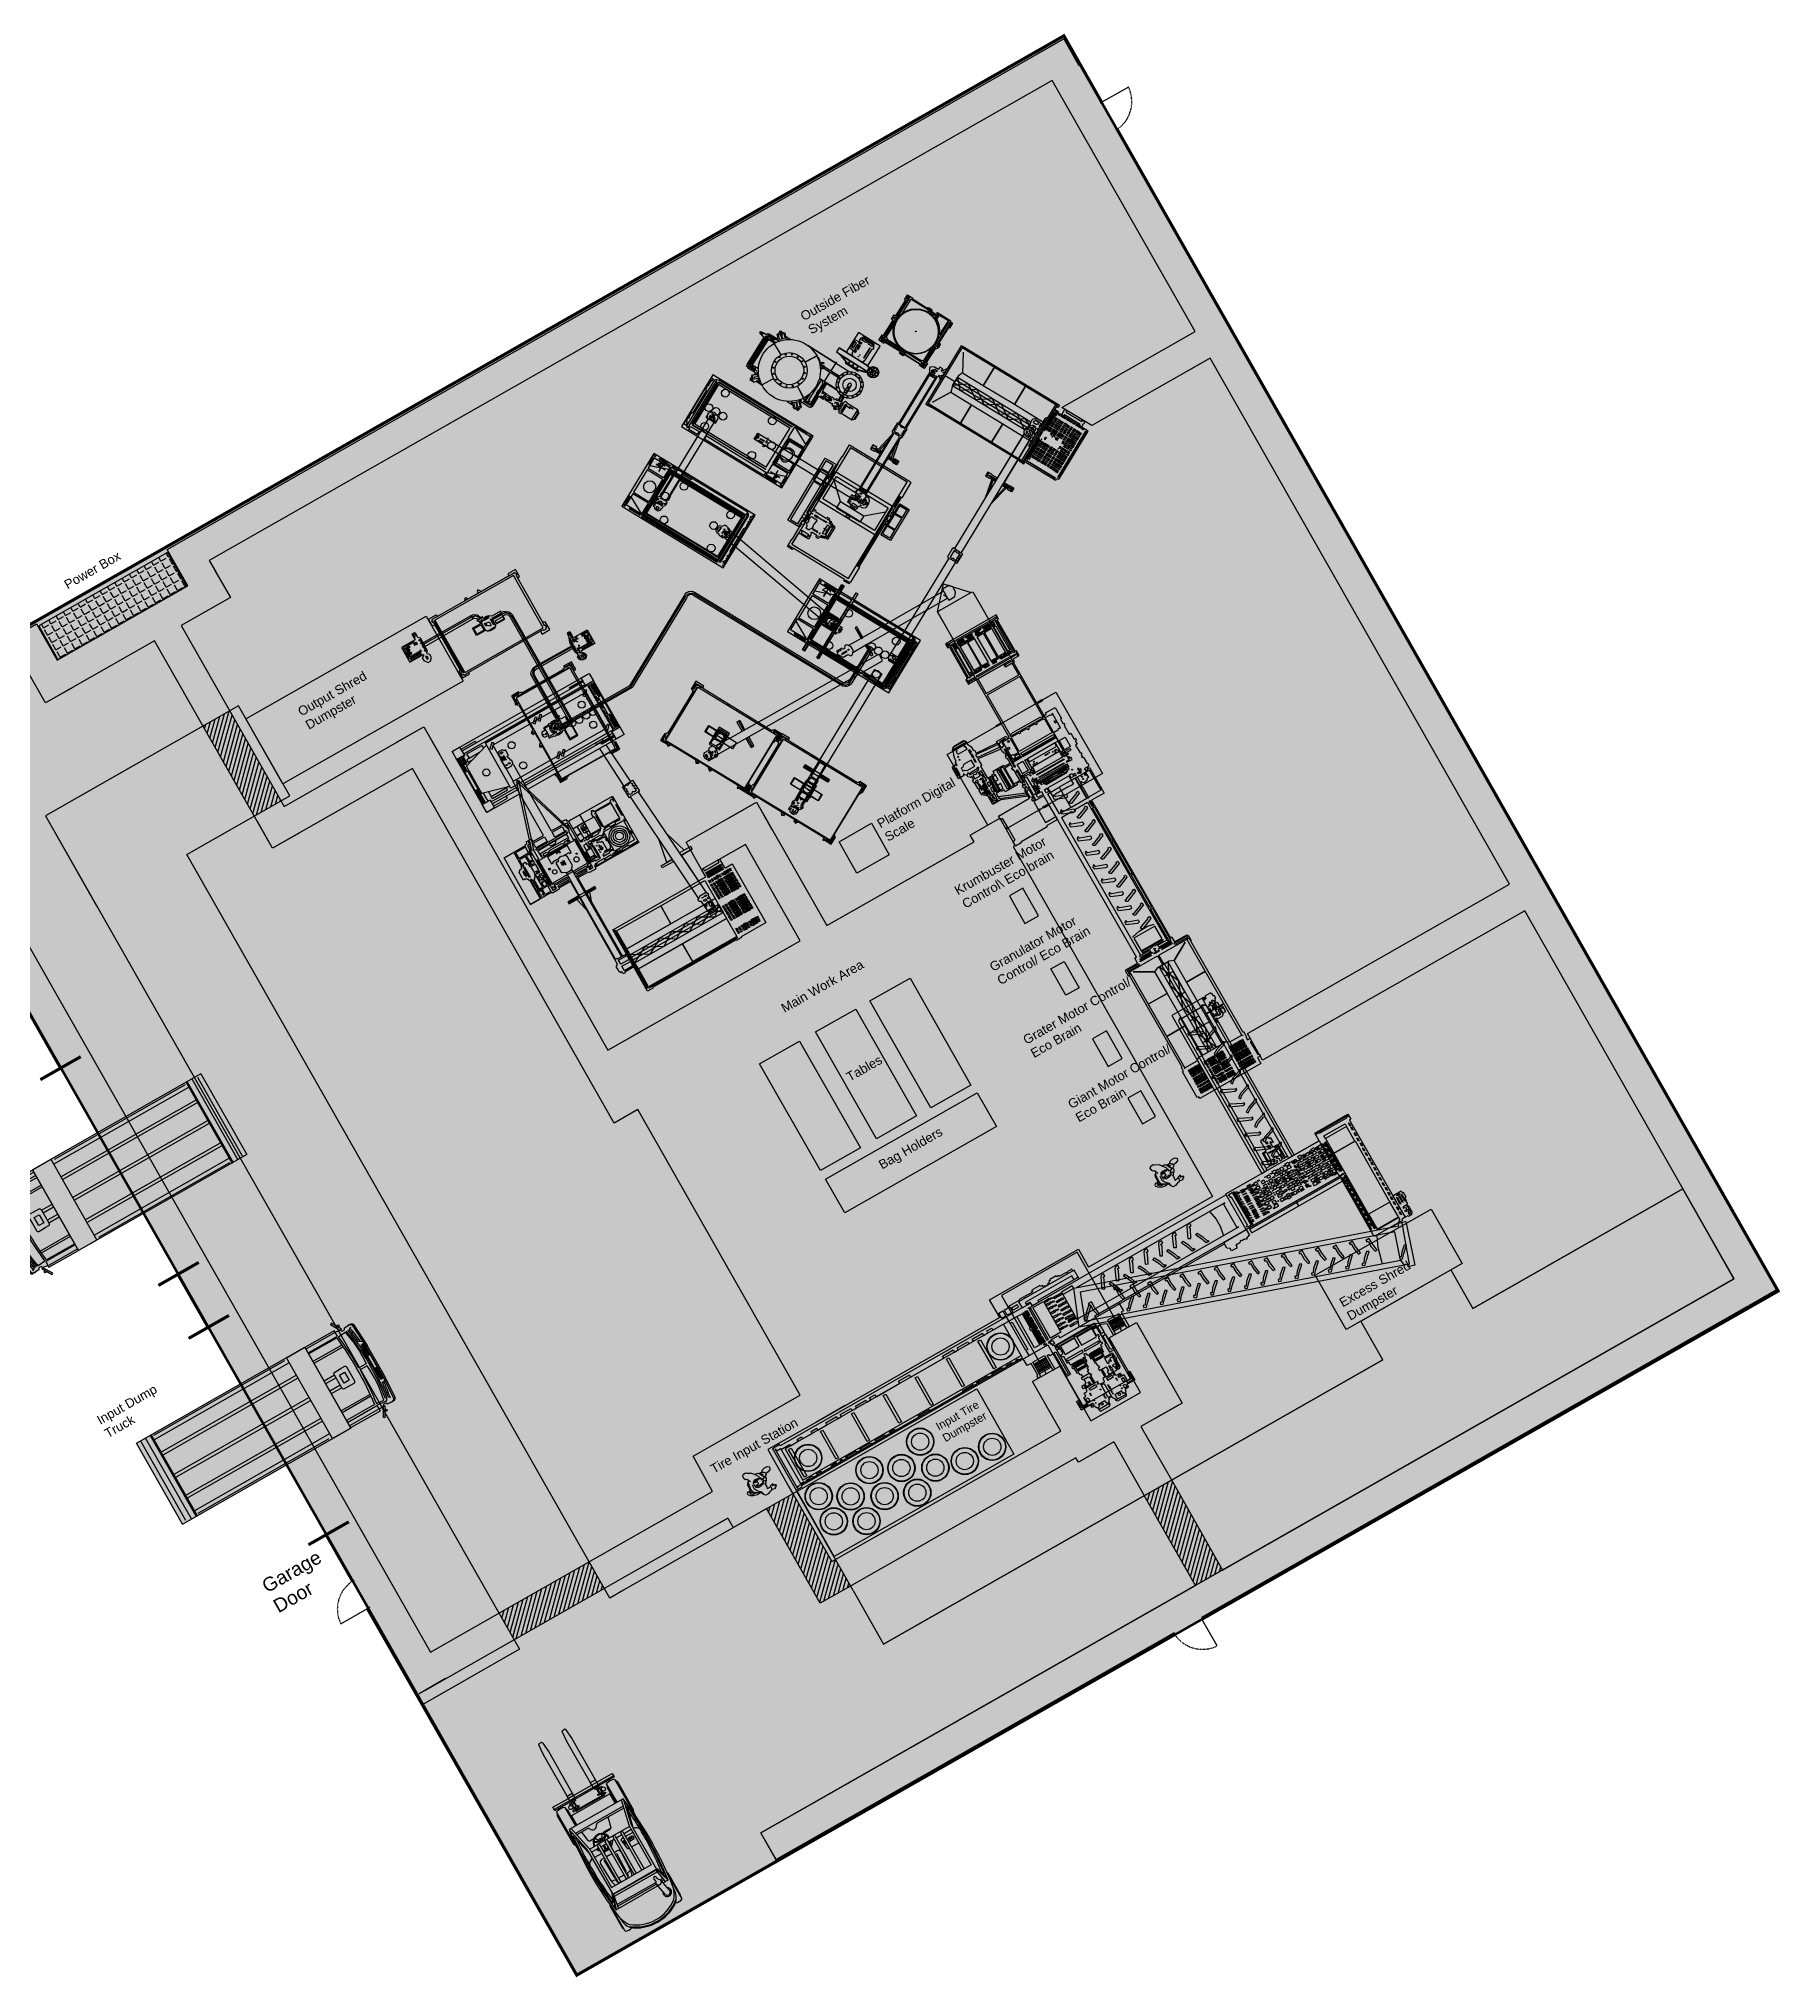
# Model space of a CAD drawing. Header units: millimetres. Extents: x 3191 to 879702, y -27549 to 222194.
# Drawn here: x 220928 to 277618, y 110454 to 173533 of the extents above; entities that cross this region are included whole.
import ezdxf

# ---------------------------------------------------------------- set-up
doc = ezdxf.new("R2010")
doc.units = ezdxf.units.MM
doc.header["$MEASUREMENT"] = 0
doc.linetypes.add('ACAD_ISO03W100', pattern=[30, 12, -18])
for name, color, linetype in [('Dashed', 7, 'ACAD_ISO03W100'), ('Dumpsters', 210, 'Continuous'), ('Forklift-Forkliftway', 30, 'Continuous'), ('Furniture', 44, 'Continuous'), ('Giant', 31, 'Continuous'), ('Granulator', 11, 'Continuous'), ('Grater', 130, 'Continuous'), ('Krumbuster', 112, 'Continuous'), ('Labels', 7, 'Continuous'), ('Wires', 170, 'Continuous'), ('Worker-Walkway', 8, 'Continuous')]:
    doc.layers.add(name, color=color, linetype=linetype)
doc.styles.get("Standard").update_dxf_attribs({"font": 'arial.ttf'})
picture_1 = doc.add_image_def('image4.png', size_in_pixel=(2551, 1418))

msp = doc.modelspace()

# ---------------------------------------------------------------- texts
at = {"attachment_point": 1, "rotation": 29.6485560861}
for s, insert, char_height in [('Outside Fiber\\PSystem', (245683.07132, 164602.41771), 300), ('Power Box', (221718.67953, 155872.26003), 300), ('Output Shred\\PDumpster', (229324.31219, 151739.52992), 300), ('Platform Digital\\PScale', (248178.06696, 148096.06057), 300), ('Krumbuster Motor\\PControl\\\\ Eco brain', (250697.65543, 145917.44598), 300), ('Granulator Motor\\PControl/ Eco Brain', (251841.34238, 143428.04981), 300), ('Main Work Area', (245056.02579, 142091.51471), 300), ('Grater Motor Control/\\PEco Brain', (252930.03917, 141055.47825), 300), ('Giant Motor Control/\\PEco Brain', (254390.4413, 138961.79445), 300), ('Tables', (247177.32464, 139852.77045), 300), ('Bag Holders', (248229.29568, 136993.85773), 300), ('Excess Shred\\PDumpster', (263225.07908, 132508.1655), 300), ('Tire Input Station', (242752.6985, 127094.66021), 300), ('Garage\\PDoor', (228135.64051, 123335.3191), 450)]:
    msp.add_mtext(s, dxfattribs=dict(at, insert=insert, char_height=char_height))
at = {"layer": 'Dashed', "lineweight": 211, "insert": (222781.51545, 128686.21723), "char_height": 300, "attachment_point": 1, "rotation": 29.6485560861}
msp.add_mtext('Input Dump\\PTruck', dxfattribs=at)
at = {"layer": 'Labels', "insert": (250094.83605, 128468.53081), "char_height": 262.077851, "attachment_point": 1, "rotation": 29.6485560861}
msp.add_mtext('Input Tire\\PDumpster', dxfattribs=at)

# ---------------------------------------------------------------- blocks, each defined once
blk = doc.blocks.new('R93')
at = {"color": 0, "linetype": 'ByBlock'}
for p, q in [((-365, 660), (-389, 602)), ((-386, 935), (-340, 986)), ((-383, 843), (-386, 935)), ((-359, 800), (-383, 843)), ((-304, 703), (-365, 660)), ((-313, 782), (-359, 800)), ((-343, 581), (-316, 675)), ((-340, 986), (-246, 996)), ((-316, 675), (-292, 709)), ((-252, 654), (-313, 782)), ((-246, 996), (-209, 962)), ((-209, 962), (-72, 889)), ((-72, 889), (-8, 810)), ((-8, 810), (75, 691)), ((-2, 797), (102, 791)), ((75, 691), (93, 633)), ((102, 791), (166, 709)), ((133, 767), (175, 743)), ((166, 749), (233, 755)), ((166, 709), (215, 614)), ((175, 743), (246, 660)), ((233, 755), (300, 715)), ((242, 749), (307, 807)), ((300, 715), (337, 663)), ((307, 807), (392, 831)), ((337, 663), (331, 608)), ((429, 657), (343, 645)), ((392, 831), (496, 828)), ((523, 694), (429, 657)), ((496, 828), (554, 776)), ((554, 776), (523, 694)), ((-530, 374), (-536, 325)), ((-536, 325), (-478, 264)), ((-499, 404), (-530, 374)), ((-438, 395), (-499, 404)), ((-478, 264), (-386, 203)), ((-414, 410), (-450, 377)), ((-450, 377), (-450, 310)), ((-450, 310), (-392, 249)), ((-389, 465), (-417, 371)), ((-417, 371), (-392, 322)), ((-392, 322), (-325, 261)), ((-392, 249), (-298, 242)), ((-389, 602), (-380, 529)), ((-380, 529), (-389, 465)), ((-386, 203), (-252, 172)), ((-362, 425), (-343, 581)), ((-343, 307), (-362, 425)), ((-276, 246), (-343, 307)), ((-325, 261), (-246, 227)), ((-179, 191), (-276, 246)), ((-252, 172), (-166, 175)), ((-249, 377), (-246, 523)), ((-212, 303), (-249, 377)), ((-151, 230), (-212, 303)), ((-187, 571), (-195, 493)), ((-195, 493), (-182, 416)), ((-161, 612), (-187, 571)), ((-182, 416), (-152, 383)), ((-115, 154), (-179, 191)), ((-128, 623), (-161, 612)), ((-152, 383), (-93, 375)), ((-151, 571), (-119, 582)), ((-117, 559), (-151, 571)), ((-84, 163), (-151, 230)), ((-148, 432), (-109, 444)), ((-129, 422), (-148, 432)), ((-142, 455), (-92, 468)), ((-109, 444), (-142, 455)), ((-133, 592), (-122, 599)), ((-119, 582), (-133, 592)), ((-133, 546), (-117, 559)), ((-104, 550), (-133, 546)), ((-115, 413), (-129, 422)), ((-93, 621), (-128, 623)), ((-122, 599), (-93, 594)), ((-76, 407), (-115, 413)), ((-90, 102), (-115, 154)), ((-61, 556), (-104, 550)), ((-93, 639), (-103, 631)), ((-103, 631), (-93, 621)), ((-93, 375), (-103, 366)), ((-103, 366), (-97, 358)), ((-97, 358), (-35, 371)), ((-53, 629), (-93, 639)), ((-93, 594), (-62, 593)), ((-92, 468), (-63, 463)), ((-57, 41), (-90, 102)), ((-72, 102), (-84, 163)), ((-34, 405), (-76, 407)), ((-63, 463), (-41, 472)), ((-62, 593), (-33, 595)), ((-46, 548), (-61, 556)), ((-20, 8), (-57, 41)), ((-29, 631), (-53, 629)), ((-49, 512), (-41, 533)), ((-37, 489), (-49, 512)), ((-41, 533), (-46, 548)), ((-41, 472), (-37, 489)), ((-35, 371), (32, 373)), ((-4, 408), (-34, 405)), ((-33, 595), (4, 595)), ((18, 625), (-29, 631)), ((62, 11), (-20, 8)), ((20, 413), (-4, 408)), ((4, 595), (21, 589)), ((41, 621), (18, 625)), ((41, 415), (20, 413)), ((21, 589), (41, 591)), ((51, 616), (28, 619)), ((32, 373), (74, 381)), ((35, 379), (51, 389)), ((71, 618), (41, 621)), ((41, 591), (57, 599)), ((53, 409), (41, 415)), ((61, 607), (51, 616)), ((51, 389), (59, 400)), ((59, 400), (53, 409)), ((57, 599), (61, 607)), ((130, 35), (62, 11)), ((112, 596), (71, 618)), ((74, 381), (109, 391)), ((83, 598), (98, 580)), ((93, 409), (83, 404)), ((103, 436), (93, 409)), ((98, 580), (107, 560)), ((107, 560), (103, 543)), ((103, 543), (111, 528)), ((113, 455), (103, 436)), ((112, 482), (107, 471)), ((107, 471), (113, 455)), ((109, 391), (121, 410)), ((121, 570), (112, 596)), ((127, 552), (121, 570)), ((121, 410), (128, 440)), ((126, 465), (136, 470)), ((128, 440), (126, 465)), ((127, 540), (127, 552)), ((134, 537), (127, 540)), ((133, 194), (130, 166)), ((130, 166), (178, 178)), ((181, 57), (130, 35)), ((133, 462), (218, 450)), ((142, 239), (133, 194)), ((145, 529), (134, 537)), ((136, 470), (149, 477)), ((136, 371), (148, 300)), ((148, 300), (142, 239)), ((155, 518), (145, 529)), ((149, 477), (156, 486)), ((188, 386), (151, 331)), ((175, 541), (154, 532)), ((156, 503), (155, 518)), ((156, 486), (156, 503)), ((267, 575), (175, 541)), ((178, 178), (242, 185)), ((221, 57), (181, 57)), ((206, 438), (188, 386)), ((215, 614), (215, 566)), ((218, 450), (236, 422)), ((246, 99), (221, 57)), ((298, 61), (232, 82)), ((236, 422), (285, 499)), ((242, 185), (273, 163)), ((273, 163), (246, 99)), ((253, 182), (278, 209)), ((285, 499), (267, 575)), ((331, 608), (276, 572)), ((278, 209), (299, 217)), ((365, 53), (298, 61)), ((299, 217), (328, 223)), ((328, 223), (353, 233)), ((349, 199), (333, 188)), ((333, 188), (334, 177)), ((334, 177), (367, 175)), ((370, 214), (349, 199)), ((353, 233), (368, 229)), ((407, 88), (364, 79)), ((364, 79), (377, 68)), ((377, 59), (365, 53)), ((367, 175), (428, 167)), ((368, 229), (370, 214)), ((377, 68), (377, 59)), ((436, 147), (402, 138)), ((402, 138), (435, 133)), ((413, 94), (407, 88)), ((434, 115), (408, 107)), ((408, 107), (413, 94)), ((428, 167), (440, 157)), ((440, 121), (434, 115)), ((435, 133), (440, 121)), ((440, 157), (436, 147))]:
    blk.add_line(p, q, dxfattribs=at)
blk = doc.blocks.new('ааео')
at = {"true_color": 0xe3e3e3}
h = blk.add_hatch(color=254, dxfattribs=at)
h.dxf.hatch_style = 1
h.paths.add_polyline_path([(46363, -18708), (46329, -18688), (46231, -18858, -0.090194), (46225, -18867), (46169, -18964), (46203, -18984)])
h.paths.add_polyline_path([(46232, -18847, 1), (46172, -18847, 0.697411), (46225, -18867), (46231, -18858, 0.086677)], flags=17)
h.paths.add_polyline_path([(46203, -21315), (46169, -21335), (46226, -21435, -0.055254), (46230, -21440), (46329, -21611), (46363, -21591)])
h.paths.add_polyline_path([(46230, -21440), (46226, -21435, 0.723559), (46172, -21453, 1), (46232, -21453, 0.104212)], flags=17)
h = blk.add_hatch(color=251)
h.dxf.hatch_style = 1
h.paths.add_polyline_path([(47264, -19076), (47264, -18906), (46354, -18906), (46354, -19076)])
h.paths.add_polyline_path([(46354, -21224), (46354, -21393), (47264, -21393), (47264, -21224)])
h.paths.add_polyline_path([(45822, -20609), (45822, -19693), (45865, -19019, -0.250161), (45916, -18969, 0.411582), (45822, -19019), (45779, -19693), (45779, -20609), (45822, -21284, 0.411582), (45916, -21334, -0.250161), (45865, -21284)])
h = blk.add_hatch(color=254, dxfattribs=at)
h.dxf.hatch_style = 1
h.paths.add_polyline_path([(46274, -20137), (46055, -20140, -0.084039), (46122, -19115), (46337, -19135, 0.029798)], flags=16)
h.paths.add_polyline_path([(45919, -19543), (45872, -19554, -0.019761), (45935, -19098), (45976, -19128, 0.017984)], flags=16)
h.paths.add_polyline_path([(46588, -19901), (46772, -19901), (46899, -19901, -0.402559), (46938, -19939), (46938, -20373, -0.375941), (46896, -20422), (46707, -20422), (46591, -20422, -0.375941), (46548, -20373), (46548, -19939, -0.402559)], flags=0)
h.paths.add_polyline_path([(46669, -20039), (46823, -20039), (46823, -20287), (46669, -20287)], flags=0)
h.paths.add_polyline_path([(45918, -19976), (45918, -20370), (45836, -20370), (45836, -19976)], flags=16)
h.paths.add_polyline_path([(46274, -20197, 0.029798), (46337, -21198), (46122, -21218, -0.084039), (46055, -20194)], flags=16)
h.paths.add_polyline_path([(45932, -20819, 0.017505), (45995, -21222), (45953, -21245, -0.019392), (45883, -20799)], flags=16)
edge = h.paths.add_edge_path()
edge.add_line((47264, -21224), (47264, -19076))
edge.add_line((47264, -19076), (46354, -19076))
edge.add_line((46354, -19076), (46354, -18953))
edge.add_line((46354, -18953), (46188, -18989))
edge.add_line((46188, -18989), (46179, -19025))
edge.add_line((46179, -19025), (46107, -19025))
edge.add_line((46107, -19025), (46081, -18978))
edge.add_line((46081, -18978), (45922, -18967))
edge.add_arc((45938, -19041), 75.6, 101.9863, 162.8322)
edge.add_line((45865, -19019), (45822, -19693))
edge.add_line((45822, -19693), (45822, -20609))
edge.add_line((45822, -20609), (45865, -21284))
edge.add_arc((45938, -21261), 75.6, 197.1678, 258.0137)
edge.add_line((45922, -21335), (46081, -21325))
edge.add_line((46081, -21325), (46107, -21277))
edge.add_line((46107, -21277), (46179, -21277))
edge.add_line((46179, -21277), (46188, -21310))
edge.add_line((46188, -21310), (46354, -21347))
edge.add_line((46354, -21347), (46354, -21224))
edge.add_line((46354, -21224), (47264, -21224))
edge = h.paths.add_edge_path()
edge.add_line((47264, -21193), (47264, -19138))
edge.add_line((47264, -19138), (46397, -19138))
edge.add_arc((54663, -20178), 8331, 172.831, 186.996)
edge.add_line((46394, -21193), (47264, -21193))
h = blk.add_hatch(color=20)
h.dxf.hatch_style = 1
h.paths.add_polyline_path([(45971, -21089), (45928, -21113, 0.005757), (45953, -21245), (45995, -21222, -0.005796)])
h.paths.add_polyline_path([(45976, -19128), (45935, -19098, 0.005911), (45912, -19234), (45954, -19260, -0.005741)])
h = blk.add_hatch(color=145)
h.dxf.hatch_style = 1
h.paths.add_polyline_path([(46055, -20140), (46274, -20137, -0.029798), (46337, -19135), (46122, -19115, 0.084039)])
h.paths.add_polyline_path([(46274, -20197), (46055, -20194, 0.084039), (46122, -21218), (46337, -21198, -0.029798)])
h = blk.add_hatch(color=254, dxfattribs=at)
h.dxf.hatch_style = 1
h.paths.add_polyline_path([(46938, -19939, 0.402559), (46899, -19901), (46772, -19901), (46588, -19901, 0.425965), (46548, -19942), (46548, -20373, 0.375941), (46591, -20422), (46707, -20422), (46896, -20422, 0.375941), (46938, -20373), (46938, -20354)], flags=17)
h.paths.add_polyline_path([(46823, -20287), (46669, -20287), (46669, -20039), (46823, -20039)], flags=16)
h.paths.add_polyline_path([(46823, -20039), (46669, -20039), (46669, -20287), (46823, -20287)], flags=16)
edge = h.paths.add_edge_path()
edge.add_line((47264, -19374), (47264, -19138))
edge.add_line((47264, -19138), (46397, -19138))
edge.add_arc((54663, -20178), 8331, 172.831, 174.4627)
edge.add_line((46371, -19374), (47264, -19374))
edge = h.paths.add_edge_path()
edge.add_line((47264, -19429), (47264, -19374))
edge.add_line((47264, -19374), (46371, -19374))
edge.add_arc((54663, -20178), 8331, 174.4627, 174.8395)
edge.add_line((46366, -19429), (47264, -19429))
edge = h.paths.add_edge_path()
edge.add_line((47264, -21193), (47264, -20956))
edge.add_line((47264, -20956), (46369, -20956))
edge.add_arc((54663, -20178), 8331, 185.3585, 186.996)
edge.add_line((46394, -21193), (47264, -21193))
edge = h.paths.add_edge_path()
edge.add_line((47264, -20956), (47264, -20901))
edge.add_line((47264, -20901), (46364, -20901))
edge.add_arc((54663, -20178), 8331, 184.9819, 185.3585)
edge.add_line((46369, -20956), (47264, -20956))
h.paths.add_polyline_path([(47264, -20354), (47264, -20273), (46938, -20273), (46938, -20354)])
h.paths.add_polyline_path([(47264, -20273), (47264, -20044), (46938, -20044), (46938, -20273)])
h.paths.add_polyline_path([(47264, -20044), (47264, -19962), (46938, -19962), (46938, -20044)])
edge = h.paths.add_edge_path()
edge.add_line((47264, -19962), (47264, -19429))
edge.add_line((47264, -19429), (46366, -19429))
edge.add_arc((54663, -20178), 8331, 174.8395, 184.9819)
edge.add_line((46364, -20901), (47264, -20901))
edge.add_line((47264, -20901), (47264, -20354))
edge.add_line((47264, -20354), (46938, -20354))
edge.add_line((46938, -20354), (46938, -20373))
edge.add_arc((46889, -20373), 49.4, -82.4132, 0, ccw=False)
edge.add_line((46896, -20422), (46591, -20422))
edge.add_arc((46598, -20373), 49.4, 180, 262.4132, ccw=False)
edge.add_line((46548, -20373), (46548, -19942))
edge.add_arc((46588, -19940), 39.8, 90, 182.2892, ccw=False)
edge.add_line((46588, -19901), (46899, -19901))
edge.add_arc((46899, -19940), 39.8, 2.2892, 90, ccw=False)
edge.add_line((46938, -19939), (46938, -19962))
edge.add_line((46938, -19962), (47264, -19962))
at = {"true_color": 0xffcf3d}
h = blk.add_hatch(color=40, dxfattribs=at)
h.dxf.hatch_style = 1
h.paths.add_polyline_path([(47833, -18896), (47264, -18896), (47264, -21398), (47833, -21398)])
h.paths.add_polyline_path([(52021, -18896), (47833, -18896), (47833, -19049), (52021, -19049)])
h.paths.add_polyline_path([(52021, -19437), (47833, -19437), (47833, -19524), (52021, -19524)])
h.paths.add_polyline_path([(52021, -20081), (47833, -20081), (47833, -20168), (52021, -20168)])
h.paths.add_polyline_path([(52021, -20771), (47833, -20771), (47833, -20859), (52021, -20859)])
h.paths.add_polyline_path([(52021, -21245), (47833, -21245), (47833, -21398), (52021, -21398)])
h.paths.add_polyline_path([(52202, -18896), (52049, -18896), (52049, -21398), (52202, -21398)])
h = blk.add_hatch(color=40)
h.dxf.hatch_style = 1
h.paths.add_polyline_path([(52021, -19049), (47833, -19049), (47833, -19437), (52021, -19437)])
h.paths.add_polyline_path([(52021, -19524), (47833, -19524), (47833, -20081), (52021, -20081)])
h.paths.add_polyline_path([(52021, -20168), (47833, -20168), (47833, -20771), (52021, -20771)])
h.paths.add_polyline_path([(52021, -20859), (47833, -20859), (47833, -21245), (52021, -21245)])
h.paths.add_polyline_path([(52479, -18896), (52202, -18896), (52202, -21398), (52479, -21398)])
h = blk.add_hatch(color=253)
h.dxf.hatch_style = 1
h.paths.add_polyline_path([(52049, -18896), (52021, -18896), (52021, -21398), (52049, -21398)])
for points in [[(46329, -18688), (46363, -18708), (46203, -18984), (46169, -18964)], [(47264, -18896), (47833, -18896), (47833, -21398), (47264, -21398)], [(52021, -18896), (52049, -18896), (52049, -21398), (52021, -21398)], [(45836, -19976), (45918, -19976), (45918, -20370), (45836, -20370)], [(46669, -20039), (46823, -20039), (46823, -20287), (46669, -20287)], [(46329, -21611), (46363, -21591), (46203, -21315), (46169, -21335)]]:
    blk.add_lwpolyline(points, close=True)
for points in [[(46179, -19025), (46107, -19025), (46081, -18978), (45899, -18966, 0.347167), (45822, -19019), (45779, -19693)], [(45973, -18968), (45943, -18966, 0.347167), (45865, -19019), (45822, -19693)], [(45935, -19098, 0.019761), (45872, -19554, 0.019761)], [(45976, -19128, 0.017984), (45919, -19543, 0.017984)], [(46020, -19128, 0.090533), (46039, -21222, 1.032457)], [(46063, -19128, 0.090533), (46082, -21222, 1.032457)], [(46332, -19087), (46112, -19061, 0.439312), (46020, -19128, 0.858946)], [(46337, -19135), (46122, -19115, 0.084039), (46055, -20140), (46274, -20137, -0.029798), (46337, -19135, -18.025083)], [(47264, -21193), (46394, -21193, -0.061885), (46397, -19138)], [(46337, -21198), (46122, -21218, -0.084039), (46055, -20194), (46274, -20197, 0.029798), (46337, -21198, 18.025083)], [(46772, -19901), (46588, -19901, 0.402559), (46548, -19939), (46548, -20373, 0.375941), (46591, -20422), (46780, -20422)], [(46715, -19901), (46899, -19901, -0.402559), (46938, -19939), (46938, -20373, -0.375941), (46896, -20422), (46707, -20422)], [(46179, -21277), (46107, -21277), (46081, -21325), (45899, -21337, -0.347167), (45822, -21284), (45779, -20609)], [(45973, -21335), (45943, -21337, -0.347167), (45865, -21284), (45822, -20609)], [(45883, -20799, 0.019392), (45953, -21245)], [(45932, -20819, 0.017505), (45995, -21222)]]:
    blk.add_lwpolyline(points, format="xyb")
for points in [[(45954, -19260), (45912, -19234)], [(45976, -19128), (45921, -19087)], [(46179, -19025), (46188, -18989), (46355, -18953)], [(47264, -19076), (46354, -19076), (46354, -18906), (47264, -18906)], [(46383, -18972), (46397, -18972), (47264, -18972)], [(46397, -19138), (47264, -19138)], [(47264, -18896), (47264, -21398)], [(52479, -18896), (47264, -18896)], [(47833, -19049), (52021, -19049)], [(47918, -18938), (51976, -18938)], [(52021, -18896), (52021, -21398)], [(52049, -18896), (52049, -21398)], [(52202, -18896), (52202, -21398)], [(52352, -21375), (52352, -18944)], [(52479, -18896), (52479, -21398)], [(45779, -19693), (45779, -20609)], [(45822, -19693), (45822, -20609)], [(45925, -19542), (45837, -19562)], [(45850, -19976), (45850, -19634)], [(45871, -19976), (45871, -19634)], [(45890, -19976), (45890, -19634)], [(45918, -20721), (45918, -19634)], [(46366, -19429), (47264, -19429)], [(46371, -19374), (47264, -19374)], [(47833, -19437), (52021, -19437)], [(47833, -19524), (52021, -19524)], [(46938, -19962), (47264, -19962)], [(46938, -20044), (47264, -20044)], [(46938, -20273), (47264, -20273)], [(47833, -20081), (52021, -20081)], [(47833, -20168), (52021, -20168)], [(45955, -20829), (45836, -20779)], [(45850, -20721), (45850, -20370)], [(45871, -20721), (45871, -20370)], [(45890, -20721), (45890, -20370)], [(46938, -20354), (47264, -20354)], [(47833, -20771), (52021, -20771)], [(45995, -21222), (45918, -21265)], [(45971, -21089), (45928, -21113)], [(46179, -21274), (46188, -21310), (46355, -21347)], [(47264, -21224), (46354, -21224), (46354, -21393), (47264, -21393)], [(46364, -20901), (47264, -20901)], [(46369, -20956), (47264, -20956)], [(46383, -21344), (46397, -21344), (47264, -21344)], [(47833, -20859), (52021, -20859)], [(47833, -21245), (52021, -21245)], [(47918, -21355), (51976, -21355)], [(52479, -21398), (47264, -21398)]]:
    blk.add_lwpolyline(points)
for centre in [(46202, -18847), (46202, -21453)]:
    blk.add_circle(centre, 30.1)

# ---------------------------------------------------------------- hatches: boundary and pattern name
at = {"lineweight": 211, "true_color": 0x000000}
h = msp.add_hatch(color=18, dxfattribs=at)
h.dxf.hatch_style = 1
h.paths.add_polyline_path([(215191.27861, 151368.28351), (238441.17067, 110521.71059), (277549.59155, 132782.24554), (254299.69949, 173628.81846)])
at = {"layer": 'Forklift-Forkliftway'}
h = msp.add_hatch(dxfattribs=at)
h.set_pattern_fill('ANSI31', color=256, scale=1000, angle=29.6485560861)
h.set_pattern_definition([(74.64856, (119429.35, 48317.99), (-120.54001, 33.09237), [])])
h.paths.add_polyline_path([(257799.7309, 126632.61114), (256916.79382, 126130.04286), (258578.91375, 123209.94745), (259461.85084, 123712.51572)])
h.paths.add_polyline_path([(227142.1621, 151663.62973), (226275.6933, 151170.43521), (227943.99673, 148239.47633), (228810.46552, 148732.67085)])
h.paths.add_polyline_path([(238841.90293, 123974.0047), (235910.94406, 122305.70128), (236404.13857, 121439.23249), (239335.09745, 123107.53591)])
h = msp.add_hatch(dxfattribs=at)
h.set_pattern_fill('ANSI31', color=256, scale=1000, angle=29.6485560861)
h.set_pattern_definition([(74.64856, (118439.99, 50056.14), (-120.54001, 33.09237), [])])
h.paths.add_polyline_path([(245479.76124, 126189.12425), (244618.00695, 125698.61323), (246368.92217, 122622.51782), (247235.39096, 123115.71234), (247351.67027, 123181.88064), (246858.9628, 124047.49377), (246742.6912, 123981.31191)])
at = {"layer": 'Wires', "true_color": 0x5e67af}
h = msp.add_hatch(dxfattribs=at)
h.set_pattern_fill('ANGLE', color=165, scale=1000, angle=29.6485560861)
h.set_pattern_definition([(29.64856, (118440, 50056.14), (-136.0366, 238.9959), [200, -75]), (119.64856, (118440, 50056.14), (-238.9959, -136.0366), [200, -75])])
h.paths.add_polyline_path([(221553.99601, 153333.20653), (225742.06607, 155717.05835), (225116.24811, 156816.52663), (220928.17805, 154432.67482)])

# ---------------------------------------------------------------- linework, layer by layer
for p, q in [((256399.85268, 171960.67909), (255530.77666, 171466.00053)), ((230757.4468, 121954.52551), (231626.52282, 122449.20407)), ((259285.3445, 121235.57862), (258790.66595, 122104.65463))]:
    msp.add_line(p, q)
at = {"lineweight": 211}
msp.add_lwpolyline([(277549.59155, 132782.24554), (238441.17067, 110521.71059), (215191.27861, 151368.28351), (254299.69949, 173628.81846)], close=True, dxfattribs=at)
at = {"const_width": 100}
for points in [[(255530.77666, 171466.00053), (254299.69949, 173628.81846), (219480.9327, 153809.95701)], [(258790.66595, 122104.65463), (277549.59155, 132782.24554), (256032.12757, 170585.20219)], [(218159.34994, 146153.82739), (221639.01471, 140040.57832)], [(225459.42421, 133328.69189), (226441.73179, 131602.92481)], [(230289.69285, 124842.63441), (231147.47724, 123335.6359)], [(231626.52282, 122449.20407), (238441.17067, 110521.71059), (257921.58993, 121609.97608)]]:
    msp.add_lwpolyline(points, dxfattribs=at)
for points in [[(249974.44931, 127611.81777), (249961.39589, 127618.6046)], [(250065.33834, 127882.89922), (250050.85177, 127881.95894)], [(248413.55955, 126957.08877), (248399.07298, 126956.1485)], [(249453.33679, 127026.5368), (249438.85022, 127025.59652)], [(250559.43582, 127037.08072), (250544.94925, 127036.14045)], [(245906.63424, 126234.51916), (245893.58082, 126241.30599)], [(246090.36339, 126488.84353), (246097.53211, 126476.24916)], [(246505.32424, 126509.27049), (246500.24318, 126495.65001)], [(246697.18324, 126307.7939), (246709.6825, 126315.15038)], [(248322.67052, 126686.00733), (248309.6171, 126692.79415)], [(249362.44776, 126755.45535), (249349.39433, 126762.24218)], [(249971.32116, 126223.65624), (249956.83459, 126222.71596)], [(250468.54679, 126765.99927), (250455.49337, 126772.7861)], [(245890.65889, 126051.77072), (245876.17232, 126050.83045)], [(245944.25412, 125864.65486), (245956.75338, 125872.01135)], [(246200.67863, 125692.62666), (246195.59757, 125679.00619)], [(246522.89268, 125728.95445), (246530.0614, 125716.36009)], [(246670.77255, 125837.22309), (246657.71912, 125844.00992)], [(246761.66158, 126108.30454), (246747.17501, 126107.36427)], [(247710.66897, 125829.64491), (247697.61554, 125836.43173)], [(247801.558, 126100.72635), (247787.07143, 126099.78608)], [(248816.768, 125840.18883), (248803.71458, 125846.97566)], [(248907.65703, 126111.27028), (248893.17046, 126110.33)], [(247162.31028, 125018.13813), (247149.25686, 125024.92495)], [(247253.19931, 125289.21957), (247238.71274, 125288.2793)], [(248228.65334, 125026.76435), (248215.59991, 125033.55117)], [(248319.54237, 125297.84579), (248305.0558, 125296.90552)]]:
    msp.add_lwpolyline(points)
for centre, radius in [((252235.74108, 130977.01021), 444.5), ((252235.74108, 130977.01021), 430.01076), ((252235.74108, 130977.01021), 280.52184), ((249620.84177, 127881.15391), 444.5), ((249620.84177, 127881.15391), 430.01076), ((249620.84177, 127881.15391), 280.52184), ((251966.55738, 127714.1663), 444.5), ((251966.55738, 127714.1663), 430.01076), ((245975.2499, 127353.12675), 444.5), ((245975.2499, 127353.12675), 430.01076), ((245975.2499, 127353.12675), 280.52184), ((249008.84021, 127024.79149), 444.5), ((249008.84021, 127024.79149), 430.01076), ((250114.93925, 127035.33541), 444.5), ((250114.93925, 127035.33541), 430.01076), ((251073.40898, 127250.66098), 444.5), ((251073.40898, 127250.66098), 430.01076), ((251073.40898, 127250.66098), 280.52184), ((251966.55738, 127714.1663), 280.52184), ((247969.06298, 126955.34347), 444.5), ((247969.06298, 126955.34347), 430.01076), ((247969.06298, 126955.34347), 280.52184), ((249008.84021, 127024.79149), 280.52184), ((250114.93925, 127035.33541), 280.52184), ((246317.165, 126106.55923), 444.5), ((246317.165, 126106.55923), 430.01076), ((246317.165, 126106.55923), 280.52184), ((247357.06143, 126098.98105), 444.5), ((247357.06143, 126098.98105), 430.01076), ((247357.06143, 126098.98105), 280.52184), ((248463.16046, 126109.52497), 444.5), ((248463.16046, 126109.52497), 430.01076), ((248463.16046, 126109.52497), 280.52184), ((249526.82458, 126221.91093), 444.5), ((249526.82458, 126221.91093), 430.01076), ((249526.82458, 126221.91093), 280.52184), ((246808.70274, 125287.47427), 444.5), ((246808.70274, 125287.47427), 430.01076), ((246808.70274, 125287.47427), 280.52184), ((247875.0458, 125296.10049), 444.5), ((247875.0458, 125296.10049), 430.01076), ((247875.0458, 125296.10049), 280.52184)]:
    msp.add_circle(centre, radius)
at = {"layer": 'Dashed'}
msp.add_line((221639.01471, 140040.57832), (230262.14128, 124891.03838), dxfattribs=at)
for centre, start, end in [((255423.68939, 171484.75727), 304.0735082788, 25.9912355783), ((231733.61009, 122430.44733), 124.0735082788, 205.9912355783), ((258809.42268, 122211.74191), 214.0735082793, 295.9912355783)]:
    msp.add_arc(centre, 1086.00016, start, end, dxfattribs=at)
at = {"layer": 'Defpoints', "const_width": 100}
for points in [[(220979.49988, 139661.5377), (222294.58632, 140410.08564)], [(226138.06762, 133714.9761), (224822.98118, 132966.42817)], [(225805.28876, 131240.66109), (227120.37521, 131989.20902)], [(231021.04132, 125273.07857), (229705.95488, 124524.53063)]]:
    msp.add_lwpolyline(points, dxfattribs=at)
at = {"layer": 'Dumpsters'}
for points in [[(227667.93981, 151405.37284), (233534.20294, 154744.45308), (234741.21861, 152623.9076), (228874.95548, 149284.82735), (227667.93981, 151405.37284)], [(262476.75818, 133299.07387), (266253.76251, 135448.94684), (267259.444, 133682.11532), (263482.43966, 131532.24235), (262476.75818, 133299.07387)], [(245600.74734, 126257.98961), (251467.01047, 129597.06985), (252674.02614, 127476.52436), (246823.59067, 124146.45323), (245616.575, 126266.99872)]]:
    msp.add_lwpolyline(points, dxfattribs=at)
at = {"layer": 'Forklift-Forkliftway'}
for p, q in [((237362.06154, 117691.02058), (237210.58627, 118021.13184)), ((237221.7932, 118055.92997), (237287.88023, 118093.54674)), ((237323.52269, 118085.41531), (237530.01992, 117786.62259)), ((238117.87428, 118121.22961), (237966.39901, 118451.34088)), ((237977.60595, 118486.139), (238043.69297, 118523.75578)), ((238079.33543, 118515.62435), (238285.83267, 118216.83162)), ((238970.22215, 116623.78226), (238117.87428, 118121.22961)), ((238285.83267, 118216.83162), (239138.18053, 116719.38427)), ((238214.4094, 116193.57323), (237362.06154, 117691.02058)), ((237530.01992, 117786.62259), (238382.36779, 116289.17524)), ((239642.05569, 117006.19029), (237710.53424, 115906.76721)), ((239661.59814, 116971.85715), (237730.07668, 115872.43406)), ((238337.85689, 116367.37421), (238925.71124, 116701.98124)), ((239050.64873, 116873.16452), (238882.69034, 116777.56251)), ((238882.69034, 116777.56251), (238925.71124, 116701.98124)), ((238925.71124, 116701.98124), (239093.66963, 116797.58325)), ((239138.18053, 116719.38427), (238970.22215, 116623.78226)), ((239093.66963, 116797.58325), (239597.54479, 117084.38927)), ((239403.46941, 116749.47473), (239747.06456, 116145.82959)), ((239423.5783, 116714.14643), (239427.46226, 116629.18695)), ((239597.54479, 117084.38927), (239661.59814, 116971.85715)), ((239672.20283, 116902.43794), (240328.098, 115750.1285)), ((239692.31172, 116867.10964), (239763.37903, 116820.39096)), ((239763.37903, 116820.39096), (240290.78627, 115893.81555)), ((237666.02334, 115984.96618), (238169.8985, 116271.77221)), ((238126.8776, 116347.35348), (238294.83598, 116442.95549)), ((238169.8985, 116271.77221), (238132.33063, 116337.77333)), ((238337.85689, 116367.37421), (238169.8985, 116271.77221)), ((239953.65337, 116263.42006), (238190.09031, 115259.59898)), ((238261.92133, 116110.10189), (238194.73798, 116071.86109)), ((238194.73798, 116071.86109), (238214.8144, 116036.58983)), ((238382.36779, 116289.17524), (238214.4094, 116193.57323)), ((238214.4094, 116193.57323), (238382.36779, 116289.17524)), ((238317.93104, 116207.04109), (238250.74768, 116168.80029)), ((238250.74768, 116168.80029), (238270.82411, 116133.52903)), ((238329.10469, 116148.3427), (238261.92133, 116110.10189)), ((238270.82411, 116133.52903), (238307.35506, 116154.32246)), ((239523.38116, 116421.60386), (238273.77076, 115710.32492)), ((238294.83598, 116442.95549), (238337.85689, 116367.37421)), ((238312.65016, 116092.278), (238349.18111, 116113.07144)), ((238385.11439, 116245.28189), (238317.93104, 116207.04109)), ((238329.10469, 116148.3427), (238349.18111, 116113.07144)), ((238338.9823, 116145.6397), (238409.72779, 116021.35049)), ((238430.72259, 116033.30074), (238359.9771, 116157.58995)), ((238368.65987, 116189.2172), (238405.19082, 116210.01063)), ((238385.11439, 116245.28189), (238405.19082, 116210.01063)), ((238395.76414, 115874.96015), (239319.53527, 116400.77119)), ((239338.49572, 116367.46054), (238414.72459, 115841.64949)), ((239006.56043, 116599.00932), (239073.74378, 116637.25012)), ((239006.56043, 116599.00932), (239026.63685, 116563.73806)), ((239063.1678, 116584.5315), (239026.63685, 116563.73806)), ((239073.74378, 116637.25012), (239140.92714, 116675.49093)), ((239165.54053, 116451.55952), (239094.79505, 116575.84873)), ((239115.78984, 116587.79898), (239186.53533, 116463.50978)), ((239118.50911, 116597.67213), (239185.69246, 116635.91294)), ((239118.50911, 116597.67213), (239138.58553, 116562.40087)), ((239120.32682, 116399.13884), (239156.85777, 116419.93228)), ((239120.32682, 116399.13884), (239140.40324, 116363.86758)), ((239161.00356, 116640.21967), (239124.47261, 116619.42623)), ((239175.11648, 116583.19431), (239138.58553, 116562.40087)), ((239274.76995, 116440.34919), (239140.40324, 116363.86758)), ((239140.92714, 116675.49093), (239161.00356, 116640.21967)), ((239185.69246, 116635.91294), (239252.87582, 116674.15374)), ((239277.48921, 116450.22234), (239206.74373, 116574.51154)), ((239218.16258, 116454.82701), (239254.69353, 116475.62045)), ((239227.73852, 116586.46179), (239298.48401, 116462.17259)), ((239232.2755, 116397.80165), (239268.80645, 116418.59509)), ((239232.2755, 116397.80165), (239252.35192, 116362.53039)), ((239272.95224, 116638.88248), (239236.42129, 116618.08904)), ((239386.71863, 116439.012), (239252.35192, 116362.53039)), ((239252.87582, 116674.15374), (239272.95224, 116638.88248)), ((239254.69353, 116475.62045), (239274.76995, 116440.34919)), ((239319.53527, 116400.77119), (239338.49572, 116367.46054)), ((239330.11126, 116453.48982), (239366.64221, 116474.28326)), ((239366.64221, 116474.28326), (239386.71863, 116439.012)), ((239427.46226, 116629.18695), (239713.47288, 116126.70919)), ((239696.67704, 116117.14899), (239523.38116, 116421.60386)), ((239886.47002, 116225.17926), (240139.66973, 115416.41584)), ((239953.65337, 116263.42006), (240206.85308, 115454.65664)), ((237730.07668, 115872.43406), (237666.02334, 115984.96618)), ((237784.35056, 115827.87137), (238440.24573, 114675.56194)), ((237804.45944, 115792.54307), (237808.34341, 115707.58359)), ((237808.34341, 115707.58359), (238335.75064, 114781.00819)), ((238053.08398, 115980.83459), (238396.67912, 115377.18945)), ((238073.19286, 115945.50628), (238144.26018, 115898.78761)), ((238144.26018, 115898.78761), (238430.2708, 115396.30985)), ((238214.8144, 116036.58983), (238251.34535, 116057.38327)), ((238273.77076, 115710.32492), (238447.06664, 115405.87005)), ((238282.9726, 116048.7005), (238353.71808, 115924.4113)), ((238374.71288, 115936.36155), (238303.96739, 116060.65075)), ((238345.03532, 115892.78405), (238308.50437, 115871.99061)), ((238308.50437, 115871.99061), (238328.58079, 115836.71935)), ((238328.58079, 115836.71935), (238462.9475, 115913.20096)), ((238401.04502, 115989.72324), (238364.51407, 115968.92981)), ((238364.51407, 115968.92981), (238384.5905, 115933.65854)), ((238384.5905, 115933.65854), (238518.95721, 116010.14015)), ((238414.72459, 115841.64949), (238395.76414, 115874.96015)), ((239951.46826, 116017.56368), (238402.59983, 115135.94691)), ((238442.87108, 115948.47222), (238406.34013, 115927.67878)), ((238442.87108, 115948.47222), (238462.9475, 115913.20096)), ((238498.88078, 116045.41141), (238462.34983, 116024.61798)), ((238498.88078, 116045.41141), (238518.95721, 116010.14015)), ((239969.64648, 115959.49932), (239107.26465, 115468.6311)), ((239457.60537, 115668.04523), (239555.00778, 115328.59062)), ((240076.16518, 116017.92699), (240282.82542, 115294.43444)), ((240294.67023, 115808.85608), (240290.78627, 115893.81555)), ((238190.09031, 115259.59898), (238756.20627, 114628.94766)), ((238257.27366, 115297.83978), (238823.38962, 114667.18847)), ((238338.61892, 115028.91469), (238855.17913, 114481.81738)), ((238801.75023, 115294.73212), (238443.24356, 115090.66993)), ((238596.76239, 115178.05293), (238806.53175, 114907.76893)), ((238868.60085, 114895.40226), (238997.2662, 114968.63864)), ((239208.50652, 114818.28858), (238999.73369, 114833.42402)), ((239208.84416, 114873.33329), (238999.90137, 114860.76008)), ((239485.88055, 114974.23803), (239033.52644, 114716.75782)), ((239175.33701, 114871.31698), (239037.61951, 114981.17688)), ((239280.57995, 114931.22132), (239256.43616, 115105.72744)), ((239261.73799, 114903.44048), (239379.23209, 115076.67533)), ((239287.82071, 115134.02243), (239532.46708, 115273.27528)), ((239309.23929, 114875.62572), (239402.82196, 115062.86209)), ((239501.87109, 115285.62054), (239313.60667, 115178.46032)), ((239313.60667, 115178.46032), (239314.06402, 115148.96014)), ((239460.8275, 114707.02705), (239371.20101, 114864.48736)), ((239438.38436, 114902.72816), (239502.97434, 114789.25326)), ((239519.55038, 114859.97786), (239476.62517, 114835.5448)), ((239511.64107, 114988.90094), (239485.88055, 114974.23803)), ((239532.46708, 115273.27528), (239501.87109, 115285.62054)), ((240161.19756, 115358.62885), (239511.64107, 114988.90094)), ((239547.9693, 114876.15393), (239519.55038, 114859.97786)), ((239661.37939, 114940.70701), (239547.9693, 114876.15393)), ((239604.67435, 114908.43047), (239587.66233, 114757.49673)), ((240311.47304, 113798.58998), (239623.13859, 115007.89037)), ((239690.32194, 115046.13117), (240378.6564, 113836.83078)), ((239913.31697, 115084.11002), (239728.56275, 114978.94781)), ((240563.41062, 113941.99299), (239875.07617, 115151.29338)), ((239893.15758, 114888.90339), (240079.31364, 114655.37987)), ((239964.70266, 114993.83307), (239907.03717, 114961.00984)), ((239942.25952, 115189.53418), (240630.59398, 113980.23379)), ((239967.12729, 114864.58458), (240004.7367, 114798.51049)), ((240011.30143, 114911.96603), (239974.36293, 114890.94062)), ((240215.64207, 115256.19364), (239980.50033, 115122.35083)), ((240031.09274, 114791.27485), (240068.03124, 114812.30027)), ((240267.02776, 115165.91669), (240031.88602, 115032.07388)), ((240128.16495, 114978.48482), (240111.60141, 114969.05684)), ((240111.60141, 114969.05684), (240121.19169, 114952.57749)), ((240237.95462, 115040.97716), (240128.16495, 114978.48482)), ((240185.83702, 114956.19177), (240147.39983, 114978.41914)), ((240159.76004, 114885.56756), (240168.81195, 114869.66471)), ((240168.81195, 114869.66471), (240184.9598, 114878.85607)), ((240294.74947, 114941.34841), (240184.9598, 114878.85607)), ((240189.09557, 115302.83186), (240865.73572, 114114.0766)), ((240194.72276, 114895.31548), (240195.48551, 114939.12518)), ((240225.63555, 114691.68501), (240460.77729, 114825.52782)), ((240256.27892, 115341.07266), (240282.82542, 115294.43444)), ((240295.6267, 115018.68411), (240257.1895, 115040.91148)), ((240282.82542, 115294.43444), (241038.08128, 113967.56318)), ((240304.51243, 114957.80782), (240305.27518, 115001.61752)), ((238406.81796, 114734.28951), (238335.75064, 114781.00819)), ((238828.63263, 114528.4556), (239610.43499, 113154.94612)), ((239007.76591, 114702.09492), (238862.08459, 114619.17303)), ((238895.81599, 114566.6964), (239572.45614, 113377.94114)), ((239086.16009, 114613.29187), (238922.36249, 114520.05818)), ((239033.52644, 114716.75782), (239007.76591, 114702.09492)), ((239257.53122, 114478.16857), (239022.38948, 114344.32576)), ((239114.57901, 114629.46793), (239086.16009, 114613.29187)), ((239157.50423, 114653.90099), (239114.57901, 114629.46793)), ((239191.38663, 114594.37469), (239119.26343, 114721.08434)), ((239186.44678, 114759.32515), (239284.83911, 114586.46458)), ((239211.11962, 114559.70679), (239191.38663, 114594.37469)), ((239730.65223, 113646.96593), (239211.11962, 114559.70679)), ((239409.44181, 114797.304), (239224.68758, 114692.14179)), ((239341.02115, 114331.48928), (239251.60226, 114280.592)), ((239284.83911, 114586.46458), (239300.74171, 114558.5261)), ((239296.88824, 114733.23844), (239376.38715, 114612.87162)), ((239300.74171, 114558.5261), (239800.50212, 113680.52202)), ((239324.66552, 114258.14393), (239676.50573, 113680.20742)), ((239491.21949, 114611.18406), (239324.71458, 114516.40937)), ((239337.24116, 114756.20735), (239400.1447, 114626.39443)), ((239500.58162, 114422.31119), (239408.20451, 114369.73008)), ((239469.59334, 114691.62679), (239460.8275, 114707.02705)), ((239476.91231, 114678.76846), (239469.59334, 114691.62679)), ((239485.49594, 114663.6883), (239476.91231, 114678.76846)), ((239508.9028, 114622.56595), (239485.49594, 114663.6883)), ((239500.58162, 114422.31119), (239592.95873, 114474.89229)), ((239502.97434, 114789.25326), (239510.50757, 114776.0185)), ((239985.86966, 113784.60673), (239508.9028, 114622.56595)), ((239510.50757, 114776.0185), (239523.13784, 114753.82901)), ((239523.13784, 114753.82901), (239530.24056, 114741.3506)), ((239530.24056, 114741.3506), (239563.36072, 114683.16345)), ((239563.36072, 114683.16345), (240051.83521, 113824.98704)), ((239660.14209, 114513.1331), (239749.56098, 114564.03038)), ((239731.55733, 114489.74698), (240048.8377, 113892.13899)), ((239882.94506, 114524.91741), (240192.06499, 113935.26595)), ((240140.99424, 114643.50713), (240158.4522, 114653.44421)), ((239217.12855, 114145.93428), (239566.29414, 113579.07683)), ((239566.29414, 113579.07683), (239696.51274, 113448.55423)), ((239572.45614, 113377.94114), (240219.09593, 113746.00887)), ((239610.43499, 113154.94612), (240324.25814, 113561.25465)), ((239642.44109, 113152.37006), (240333.19773, 113545.54913)), ((241069.51593, 113883.71741), (239654.17367, 113078.10381)), ((239715.96545, 113616.60727), (239762.48176, 113549.51358)), ((239732.71427, 113643.34322), (239730.65223, 113646.96593)), ((239807.59788, 113511.78396), (239732.71427, 113643.34322)), ((239800.50212, 113680.52202), (239801.22012, 113679.2606)), ((239801.22012, 113679.2606), (239874.78124, 113550.02476)), ((239874.78124, 113550.02476), (239807.59788, 113511.78396)), ((239985.97435, 113784.42281), (239985.86966, 113784.60673)), ((240059.53546, 113655.18697), (239985.97435, 113784.42281)), ((240051.83521, 113824.98704), (240126.71882, 113693.42777)), ((240126.71882, 113693.42777), (240059.53546, 113655.18697)), ((240083.37521, 113825.73711), (240117.31355, 113751.48404)), ((240192.06499, 113935.26595), (240237.80395, 113756.65749)), ((240865.73572, 114114.0766), (240219.09593, 113746.00887)), ((240378.6564, 113836.83078), (240311.47304, 113798.58998)), ((241038.08128, 113967.56318), (240324.25814, 113561.25465)), ((241023.95438, 113938.72819), (240333.19773, 113545.54913)), ((240630.59398, 113980.23379), (240563.41062, 113941.99299)), ((241022.78363, 113567.1386), (240954.04651, 113651.14551)), ((241010.48378, 114016.04785), (241273.84625, 113827.59996)), ((241021.3469, 113497.96812), (241022.78363, 113567.1386)), ((241332.7587, 113565.87945), (241023.95438, 113938.72819)), ((241098.02719, 113632.11433), (241024.92951, 113712.35573)), ((241038.08128, 113967.56318), (241418.39751, 113614.62511)), ((241038.08128, 113967.56318), (241389.91672, 113682.67603)), ((241166.6691, 113623.45949), (241098.02719, 113632.11433)), ((241247.13519, 113669.26083), (241166.6691, 113623.45949)), ((241205.95528, 113577.96508), (241166.6691, 113623.45949)), ((241285.32966, 113623.14502), (241205.95528, 113577.96508)), ((241254.73999, 113521.47115), (241205.95528, 113577.96508)), ((241418.39751, 113614.62511), (241254.73999, 113521.47115)), ((241374.20486, 113875.26432), (241406.4691, 113855.59224)), ((241868.35521, 113005.05966), (241378.42268, 113865.79761)), ((241406.4691, 113855.59224), (241821.42091, 113126.58415)), ((239582.83749, 113203.43079), (239610.40073, 112880.76585)), ((239610.43499, 113154.94612), (239719.71628, 112647.7348)), ((239610.43499, 113154.94612), (239675.74618, 112706.96921)), ((239805.35509, 112696.48046), (239642.44109, 113152.37006)), ((239719.71628, 112647.7348), (240569.05689, 113131.17995)), ((241022.24598, 113541.25376), (239760.18322, 112822.88694)), ((241035.8936, 113481.16588), (239780.33324, 112766.50022)), ((241084.65329, 113424.65771), (240569.05689, 113131.17995)), ((241035.87223, 113481.14742), (241021.3469, 113497.96812)), ((241084.65329, 113424.65771), (241035.87223, 113481.14742)), ((241320.28473, 113151.7905), (241084.65329, 113424.65771)), ((241451.24099, 113293.91798), (241254.73999, 113521.47115)), ((241821.88401, 113086.896), (241821.42091, 113126.58415)), ((239518.17593, 112818.81162), (239518.61683, 112781.02567)), ((239518.61683, 112781.02567), (239933.56864, 112052.01758)), ((240014.09461, 111949.6135), (239524.16209, 112810.35145)), ((239967.45711, 112031.35518), (239933.56864, 112052.01758))]:
    msp.add_line(p, q, dxfattribs=at)
for points in [[(225743.06216, 146986.70315), (229096.39198, 148895.42035), (227428.08856, 151826.37923), (221143.79986, 148249.3586), (222812.10328, 145318.39972), (222812.10328, 145318.39972)], [(224074.75873, 149917.66203), (221143.79986, 148249.3586), (236580.98608, 121128.53796)], [(239513.92367, 122793.36508), (225743.06216, 146986.70315)], [(267612.07796, 132217.80455), (274442.14623, 136105.48322), (276104.26624, 133185.38769), (244432.24374, 115157.65512)], [(244432.2438, 115157.65501), (276104.26618, 133185.38779), (274442.14623, 136105.48322), (267612.07796, 132217.80455)], [(264681.11908, 130549.50113), (263966.30857, 131805.31598), (266897.26745, 133473.6194), (267612.07796, 132217.80455)], [(264681.11908, 130549.50113), (248424.86768, 121296.43378)], [(248424.86768, 121296.43378), (264681.11908, 130549.50113)], [(247435.51057, 123034.58582), (245600.74734, 126257.98961), (239946.00327, 123039.30614), (239946.00327, 123039.30614)], [(239960.70339, 123047.67234), (239513.92367, 122793.36508)], [(247435.51057, 123034.58582), (248424.86768, 121296.43378)], [(236580.98608, 121128.53796), (233425.95489, 119332.69245), (238441.17067, 110521.71059), (244959.24081, 114231.79975), (244432.2435, 115157.65499)]]:
    msp.add_lwpolyline(points, dxfattribs=at)
for centre, radius in [((239308.51242, 116581.29207), 67.6413), ((238246.17562, 115976.60937), 67.6413), ((240140.6364, 114919.16492), 38.65871), ((240252.44057, 114982.80392), 38.65871)]:
    msp.add_circle(centre, radius, dxfattribs=at)
for centre, radius, start, end in [((237235.17748, 118032.4158), 27.05652, 119.6485560862, 204.648556086), ((237301.26451, 118070.03257), 27.05652, 34.6485560865, 119.6485560862), ((237990.99023, 118462.62483), 27.05652, 119.6485560862, 204.648556086), ((238057.07725, 118500.2416), 27.05652, 34.6485560865, 119.6485560862), ((239750.76857, 116451.86595), 457.37041, 99.8911573002, 139.4059548721), ((238324.1224, 116072.12299), 23.1913, 119.6485560862, 209.6485560862), ((238318.8273, 116134.16746), 23.1913, 29.6485560862, 119.6485560862), ((238380.13211, 116169.06219), 23.1913, 119.6485560862, 209.6485560862), ((239074.64004, 116564.37649), 23.1913, 29.6485560862, 119.6485560862), ((239135.94485, 116599.27122), 23.1913, 119.6485560862, 209.6485560862), ((239145.38552, 116440.08728), 23.1913, 299.6485560862, 29.6485560862), ((239186.58872, 116563.0393), 23.1913, 29.6485560862, 119.6485560862), ((239206.69034, 116474.98202), 23.1913, 209.6485560862, 299.6485560862), ((239247.89353, 116597.93404), 23.1913, 119.6485560862, 209.6485560862), ((239257.3342, 116438.7501), 23.1913, 299.6485560862, 29.6485560862), ((239318.63902, 116473.64483), 23.1913, 209.6485560862, 299.6485560862), ((230507.72967, 109028.10963), 11898.53737, 20.525310235, 37.4510936413), ((228854.35817, 108396.28689), 13604.63664, 22.5550280486, 35.3288518608), ((238131.64972, 115530.26259), 457.37041, 99.8911573002, 139.4059548721), ((238262.81759, 116037.22826), 23.1913, 29.6485560862, 119.6485560862), ((238333.56307, 115912.93905), 23.1913, 299.6485560862, 29.6485560862), ((238394.86789, 115947.83379), 23.1913, 209.6485560862, 299.6485560862), ((238389.57278, 116009.87825), 23.1913, 299.6485560862, 29.6485560862), ((238450.87759, 116044.77298), 23.1913, 209.6485560862, 299.6485560862), ((239131.16515, 115426.6415), 48.31522, 119.6485560862, 194.278803507), ((240085.4566, 116020.58102), 9.66304, 33.2204854444, 195.9415950823), ((227004.80067, 107454.15853), 15645.74803, 24.0863928939, 33.2204854444), ((231494.27632, 109888.26895), 10493.57663, 30.854964602, 34.7133297194), ((240760.15408, 115627.87868), 579.78261, 197.3837823576, 209.6485560862), ((249234.16104, 119687.2048), 11898.53737, 201.8460185314, 218.7718019373), ((250621.60776, 120786.21748), 13604.63664, 203.9682603114, 216.7420841238), ((238331.59284, 115022.28079), 9.66304, 43.3555170902, 206.0766267281), ((252376.03336, 121895.47831), 15645.74803, 206.0766267281, 215.2107192783), ((247990.85607, 119278.13133), 10493.57663, 204.583782453, 216.9289971811), ((238825.65073, 115252.74252), 48.31522, 45.0183086654, 119.6485560862), ((238844.70035, 114937.39185), 48.31522, 217.8152964713, 299.6485560862), ((238954.50744, 115381.68161), 133.97395, 225.0183086654, 14.278803507), ((239259.70349, 114845.49793), 289.8913, 158.9450363259, 209.6485560862), ((239259.70349, 114845.49793), 289.8913, 29.6485560862, 158.9450363259), ((239259.70349, 114845.49793), 260.25003, 164.5158474404, 209.6485560862), ((239259.70349, 114845.49793), 260.25003, 29.6485560862, 164.5158474404), ((239259.70349, 114845.49793), 133.58436, 93.872272406, 145.4248397666), ((239259.70349, 114845.49793), 88.35574, 93.872272406, 145.4248397666), ((239259.70349, 114845.49793), 57.97826, 29.6485560862, 209.6485560862), ((239404.79269, 114883.60776), 38.65217, 119.6485560862, 209.6485560862), ((239404.79269, 114883.60776), 38.65217, 29.6485560862, 119.6485560862), ((239259.70349, 114845.49793), 260.25003, 344.5158474404, 3.1895010156), ((239259.70349, 114845.49793), 289.8913, 338.9450363259, 6.0703776086), ((239508.56658, 115315.26488), 48.31522, 299.6485560862, 16.010194795), ((239656.73027, 115027.01077), 38.65217, 119.6485560862, 209.6485560862), ((239656.73027, 115027.01077), 38.65217, 29.6485560862, 119.6485560862), ((239908.66785, 115170.41378), 38.65217, 119.6485560862, 209.6485560862), ((239930.93767, 114919.02025), 48.31522, 119.6485560862, 218.560518841), ((239908.66785, 115170.41378), 38.65217, 29.6485560862, 119.6485560862), ((239983.92313, 114874.14478), 19.32609, 119.6485560862, 209.6485560862), ((240039.85569, 114861.80048), 38.65871, 119.6485560862, 299.6485560862), ((240137.72515, 114961.68898), 19.32609, 59.9601689267, 119.6485560862), ((240692.97073, 115589.63788), 579.78261, 197.3837823576, 209.6485560862), ((240175.3996, 114895.65191), 19.32609, 299.6485560862, 359.0025489717), ((240176.16235, 114939.46161), 19.32609, 359.0025489717, 59.9601689267), ((240247.51482, 115024.18132), 19.32609, 59.9601689267, 119.6485560862), ((240375.97016, 115130.79312), 188.29345, 47.7061203042, 119.6485560862), ((240285.18927, 114958.14425), 19.32609, 299.6485560862, 359.0025489717), ((240285.95202, 115001.95395), 19.32609, 359.0025489717, 59.9601689267), ((231494.27632, 109888.26895), 10493.57663, 22.3681149911, 30.854964602), ((238324.75747, 114241.64957), 579.78261, 29.6485560862, 41.9133298145), ((238391.94082, 114279.89038), 579.78261, 29.6485560862, 41.9133298145), ((239048.35085, 114142.44364), 188.29345, 119.6485560862, 191.8051202321), ((239259.70349, 114845.49793), 289.8913, 233.226734564, 260.3520758471), ((239152.8551, 114740.20475), 38.65217, 119.6485560862, 209.6485560862), ((239259.70349, 114845.49793), 260.25003, 236.1076111568, 254.7812647316), ((239152.8551, 114740.20475), 38.65217, 29.6485560862, 119.6485560862), ((239299.40327, 114196.6128), 96.63043, 119.6485560862, 211.6317064319), ((239259.70349, 114845.49793), 260.25003, 275.5424141377, 323.7546980346), ((239259.70349, 114845.49793), 289.8913, 278.1383678188, 321.1587443534), ((239395.61748, 114779.14245), 193.26087, 299.6485560862, 305.8862740809), ((239395.61748, 114779.14245), 193.26087, 330.2227566594, 353.5692298522), ((239797.36199, 114480.05118), 96.63043, 27.6654057404, 119.6485560862), ((240021.53254, 114808.07069), 19.32609, 209.6485560862, 299.6485560862), ((240117.09374, 114685.49672), 48.31522, 218.560518841, 299.6485560862), ((239247.68082, 114651.74613), 1118.98788, 286.5429186773, 295.6871694583), ((239247.68082, 114651.74613), 1118.98788, 299.6485560862, 305.0818478323), ((239432.43504, 114756.90834), 1118.98788, 294.2152643396, 299.6485560862), ((239432.43504, 114756.90834), 1118.98788, 303.6099427146, 312.7541934954), ((240990.30053, 113680.8097), 46.84355, 337.6834193666, 219.2911152918), ((241101.19097, 113552.39575), 96.63043, 227.4881006226, 47.3425299541), ((241279.46934, 113835.45842), 9.66304, 234.4145473057, 24.0863928939), ((240356.44428, 113504.70842), 1416.26192, 260.4220644725, 338.8750476998), ((241101.19097, 113552.39575), 96.63043, 214.2812358226, 227.4881006226), ((240356.44428, 113504.70842), 1351.8099, 299.6485560862, 337.5474585354), ((241385.76286, 113222.85424), 144.94565, 172.2905217387, 89.33324404), ((241385.76286, 113222.85424), 96.63043, 214.2812358226, 47.3425299541), ((240692.24399, 113119.5894), 922.90562, 351.8295712062, 22.0144319072), ((241198.43648, 113030.58477), 483.15217, 330.6162496021, 20.525310235), ((241616.94561, 113174.55845), 303.21053, 277.2943306516, 326.0123961751), ((239600.77275, 112879.94339), 9.66304, 215.2107192783, 4.8825648668), ((240516.12512, 113019.34244), 922.90562, 217.2826802652, 247.4675409656), ((240356.44428, 113504.70842), 1351.8099, 261.7496536368, 299.6485560862), ((240356.44428, 113504.70842), 1449.45652, 268.6808625698, 330.6162496021), ((240334.19874, 112538.66017), 483.15217, 218.7718019373, 268.6808625698), ((239996.72134, 112252.32589), 303.21053, 273.2847159979, 322.0027815206)]:
    msp.add_arc(centre, radius, start, end, dxfattribs=at)
at = {"layer": 'Furniture'}
for points in [[(247986.17045, 142222.08985), (249289.78448, 142964.10768), (251268.4987, 139487.80361), (249964.88467, 138745.78577)], [(246218.03512, 141215.66629), (247521.64915, 141957.68412), (249500.36336, 138481.38004), (248196.74934, 137739.36221)], [(244393.84453, 140177.33604), (245697.45856, 140919.35387), (247676.17278, 137443.04979), (246372.55875, 136701.03196)], [(246539.60698, 136426.75801), (251475.52423, 139236.28486), (252102.28196, 138135.16555), (247166.36471, 135325.6387)]]:
    msp.add_lwpolyline(points, close=True, dxfattribs=at)
at = {"layer": 'Giant'}
for points in [[(262604.64946, 137674.48288), (261732.00324, 137176.10927), (258799.16759, 142311.46944), (257810.64152, 141746.91615), (260743.47717, 136611.55598)], [(258079.27256, 141682.16059), (258101.13617, 141643.87768), (258797.10843, 142041.3517), (258773.41274, 142082.84257), (258917.34289, 142087.02989), (258924.88609, 142091.33785), (258917.34289, 142087.02989), (258773.41274, 142082.84257), (261614.12546, 137108.78855), (261799.36197, 137214.57826), (259255.1489, 141669.46494), (259324.19146, 141654.61516), (259476.66602, 141741.69432), (259482.35449, 141791.7144), (259486.93897, 141832.02676), (259570.0955, 141879.51797), (259476.61297, 142043.20477), (259433.77744, 142053.82606), (259387.15231, 142027.19817), (259308.63757, 142164.67654), (259236.90344, 142186.36955), (259223.60427, 142209.65623), (259233.69346, 142250.50315), (259212.46998, 142287.66521), (259242.5454, 142319.88519), (259195.78311, 142401.76541), (259166.16076, 142384.8479), (259127.17931, 142453.10396), (259103.06542, 142448.50725), (259081.12455, 142486.92544), (258902.81963, 142385.09441), (258911.4503, 142369.98222), (258896.95512, 142361.70394), (258922.49393, 142316.98578), (258930.40721, 142303.12973), (258902.68086, 142287.29503), (258867.42979, 142349.01923), (258799.78564, 142310.38724)], [(258773.41274, 142082.84257), (259083.68613, 141539.55758), (258956.38363, 141501.42671), (258499.9793, 141240.7714), (258395.06089, 141136.13074), (258392.54601, 141133.62252)], [(259104.63582, 142217.62318), (259147.8112, 142142.0236), (259173.19784, 142141.50397), (259218.1722, 142062.75441), (259126.16555, 142010.20886), (259147.02482, 141973.68452), (259281.86461, 142050.69235), (259266.03805, 142078.40446), (259242.38599, 142083.272), (259253.55388, 142110.537), (259181.60595, 142236.51696), (259164.58278, 142226.79493), (259151.63679, 142249.46321), (259102.48367, 142221.39156), (259104.63582, 142217.62318)], [(260743.47717, 136611.55598), (260918.1532, 136711.31453), (258079.27256, 141682.16059), (258027.5624, 141569.23461), (260830.52977, 136661.27225)], [(259228.1828, 141375.0252), (259191.77014, 141375.96237), (259172.4319, 141305.15335), (258989.21443, 141096.69712), (258920.35714, 140953.57832), (258988.13575, 140924.37251), (259046.27729, 141058.6549), (259213.27267, 141254.5662), (259253.86323, 141277.74772), (259249.49878, 141371.97577), (259228.1828, 141375.0252)], [(258331.62949, 141159.61826), (258362.18998, 141106.10721), (258789.7461, 141155.10318), (258845.17843, 141186.76092), (258860.48908, 141195.50493), (258833.19544, 141243.29577), (258793.033, 141220.35875), (258383.76354, 141197.00389), (258327.20993, 141164.70578), (258330.48782, 141158.96624)], [(258604.15183, 140693.7493), (258634.71232, 140640.23826), (259062.26844, 140689.23423), (259117.70076, 140720.89197), (259133.01142, 140729.63598), (259105.71778, 140777.42681), (259065.55534, 140754.4898), (258656.28588, 140731.13494), (258599.73227, 140698.83683), (258603.01016, 140693.09729)], [(259493.24856, 140897.9269), (259456.8359, 140898.86407), (259437.49766, 140828.05505), (259254.28019, 140619.59882), (259185.4229, 140476.48001), (259253.20151, 140447.27421), (259311.34305, 140581.5566), (259478.33843, 140777.46789), (259518.92899, 140800.64941), (259514.56454, 140894.87747), (259493.24856, 140897.9269)], [(258867.24664, 140218.11382), (258897.80712, 140164.60277), (259325.36325, 140213.59874), (259380.79557, 140245.25648), (259396.10622, 140254.00049), (259368.81259, 140301.79133), (259328.65015, 140278.85431), (258919.38068, 140255.49945), (258862.82708, 140223.20134), (258866.10496, 140217.4618)], [(259756.07598, 140443.58946), (259719.66332, 140444.52663), (259700.32508, 140373.71761), (259517.10761, 140165.26138), (259448.25032, 140022.14258), (259516.02893, 139992.93677), (259574.17047, 140127.21916), (259741.16585, 140323.13046), (259781.75641, 140346.31198), (259777.39196, 140440.54003), (259756.07598, 140443.58946)], [(259119.88025, 139753.31594), (259150.44074, 139699.80489), (259577.99686, 139748.80087), (259633.42918, 139780.4586), (259648.73984, 139789.20261), (259621.4462, 139836.99345), (259581.28376, 139814.05644), (259172.0143, 139790.70158), (259115.46069, 139758.40346), (259118.73857, 139752.66393)], [(260026.03813, 139980.0257), (259989.62547, 139980.96288), (259970.28723, 139910.15386), (259787.06976, 139701.69763), (259718.21247, 139558.57882), (259785.99107, 139529.37301), (259844.13261, 139663.65541), (260011.12799, 139859.5667), (260051.71856, 139882.74822), (260047.35411, 139976.97627), (260026.03813, 139980.0257)], [(260288.36332, 139490.16275), (260251.95066, 139491.09992), (260232.61242, 139420.2909), (260049.39495, 139211.83467), (259980.53766, 139068.71586), (260048.31627, 139039.51006), (260106.45781, 139173.79245), (260273.45319, 139369.70374), (260314.04375, 139392.88526), (260309.6793, 139487.11331), (260288.36332, 139490.16275)], [(259400.62025, 139288.68035), (259431.18074, 139235.1693), (259858.73686, 139284.16527), (259914.16918, 139315.82301), (259929.47984, 139324.56702), (259902.1862, 139372.35786), (259862.02376, 139349.42084), (259452.7543, 139326.06598), (259396.20069, 139293.76787), (259399.47858, 139288.02833)], [(259661.96403, 138828.08806), (259692.52452, 138774.57701), (260120.08064, 138823.57298), (260175.51296, 138855.23072), (260190.82362, 138863.97473), (260163.52998, 138911.76557), (260123.36754, 138888.82855), (259714.09808, 138865.47369), (259657.54447, 138833.17558), (259660.82236, 138827.43604)], [(260542.26414, 139028.77954), (260505.85148, 139029.71671), (260486.51324, 138958.90769), (260303.29577, 138750.45146), (260234.43848, 138607.33265), (260302.21709, 138578.12685), (260360.35863, 138712.40924), (260527.35401, 138908.32053), (260567.94457, 138931.50205), (260563.58012, 139025.7301), (260542.26414, 139028.77954)], [(259585.06504, 135914.9973), (259570.00001, 135941.37598), (262604.64946, 137674.48288), (262462.38702, 137923.58271), (263540.39175, 138539.23781), (263636.30025, 138371.30317), (263595.6893, 138348.11), (265403.70253, 135182.30045), (265324.15236, 135136.86886), (265297.56768, 135121.68619), (265320.74464, 135081.10359), (264398.12982, 134554.19262), (263277.09297, 136517.11474), (260231.1727, 134783.67051)], [(259935.77245, 138356.08525), (259966.33294, 138302.5742), (260393.88907, 138351.57018), (260449.32139, 138383.22792), (260464.63204, 138391.97193), (260437.3384, 138439.76276), (260397.17596, 138416.82575), (259987.9065, 138393.47089), (259931.3529, 138361.17278), (259934.63078, 138355.43324)], [(260810.90328, 138562.84563), (260774.49062, 138563.7828), (260755.15238, 138492.97378), (260571.93491, 138284.51755), (260503.07762, 138141.39874), (260570.85623, 138112.19294), (260628.99777, 138246.47533), (260795.99315, 138442.38662), (260836.58371, 138465.56815), (260832.21926, 138559.7962), (260810.90328, 138562.84563)], [(262462.38702, 137923.58271), (262482.69446, 137888.02463), (263545.63318, 138495.07544), (263558.78887, 138472.03998), (263487.16925, 138431.13758), (263501.69348, 138405.70582), (262609.58912, 137904.85624), (262597.0846, 137926.75152), (262494.15051, 137867.96523)], [(260186.26439, 137875.5331), (260216.82488, 137822.02205), (260644.38101, 137871.01802), (260699.81333, 137902.67576), (260715.12398, 137911.41977), (260687.83034, 137959.21061), (260647.6679, 137936.27359), (260238.39844, 137912.91873), (260181.84483, 137880.62062), (260185.12272, 137874.88108)], [(260918.1532, 136711.31453), (260880.60651, 136777.05833), (261006.47601, 136848.94317), (260764.49742, 137272.64478), (260888.22627, 137343.30709), (260714.14517, 137648.12103), (260729.95802, 137706.02471), (260897.78401, 137801.87116), (260949.9496, 137791.52958), (260972.87273, 137751.39146), (261018.9474, 137777.70499), (261106.11488, 137625.07579), (261063.32251, 137600.6368), (261040.41042, 137640.7556), (261005.52822, 137620.83416), (261096.08395, 137462.27217), (261256.02016, 137553.61272), (261499.23485, 137127.7467), (261577.70451, 137172.5612)], [(261085.95088, 138087.34751), (261049.53822, 138088.28468), (261030.19998, 138017.47566), (260846.98251, 137809.01943), (260778.12522, 137665.90063), (260845.90382, 137636.69482), (260904.04536, 137770.97721), (261071.04074, 137966.8885), (261111.63131, 137990.07003), (261107.26686, 138084.29808), (261085.95088, 138087.34751)], [(261356.23755, 137617.20326), (261319.82489, 137618.14043), (261300.48665, 137547.33141), (261117.26918, 137338.87518), (261048.41189, 137195.75638), (261116.19049, 137166.55057), (261174.33203, 137300.83296), (261341.32741, 137496.74426), (261381.91798, 137519.92578), (261377.55353, 137614.15383), (261356.23755, 137617.20326)], [(262604.64946, 137674.48288), (263268.44141, 136512.19111)], [(260476.04031, 137410.03536), (260506.6008, 137356.52431), (260934.15692, 137405.52028), (260989.58924, 137437.17802), (261004.8999, 137445.92203), (260977.60626, 137493.71286), (260937.44382, 137470.77585), (260528.17436, 137447.42099), (260471.62075, 137415.12288), (260474.89864, 137409.38334)], [(260736.87105, 136945.84404), (260767.43154, 136892.33299), (261194.98766, 136941.32896), (261250.41998, 136972.9867), (261265.73064, 136981.73071), (261238.437, 137029.52154), (261198.27456, 137006.58453), (260789.0051, 136983.22967), (260732.45149, 136950.93156), (260735.72938, 136945.19202)], [(261026.47049, 137028.76468), (261140.06699, 137093.64034), (261165.06501, 137049.86911), (261109.71423, 137018.25795), (261164.41188, 136922.48302), (261097.50166, 136884.27019), (261017.5632, 137024.24149), (261026.47049, 137028.76468)], [(261236.83253, 137098.13438), (261279.62489, 137122.57336), (261337.8653, 137020.5951), (261416.84464, 137065.70068), (261336.4316, 137206.50296), (261208.74766, 137133.58188), (261230.92029, 137094.75786), (261230.92029, 137094.75786), (261236.83253, 137098.13438)], [(260415.76181, 134681.96382), (260326.64592, 134838.00467), (263277.09297, 136517.11474), (263364.8785, 136363.40333), (260415.76181, 134681.96382)], [(260415.76181, 134681.96382), (261943.91204, 135554.69978), (261878.61921, 135669.02675), (260350.46897, 134796.29078), (263298.37164, 136479.85605), (261878.61921, 135669.02675), (261856.11513, 135708.43112)], [(244831.00503, 127610.64818), (245578.63885, 126301.55031), (245778.85982, 126415.89773), (245755.91462, 126456.0745), (252940.03722, 130558.97093), (253337.6046, 130786.02409), (253778.00512, 131037.53953), (254912.40735, 129051.21477), (256471.46432, 129941.60176), (255310.92729, 131973.68822), (260231.1727, 134783.67051), (259585.06504, 135914.9973), (254796.72369, 133180.34622), (254635.55546, 133462.54985), (252825.65654, 132428.90549), (252936.04513, 132235.61638), (245067.50971, 127741.8476), (245042.8759, 127784.9811), (244808.85324, 127651.32933), (244831.00503, 127610.64818)], [(254265.77068, 132669.93778), (254723.79172, 131867.94841), (259990.39229, 134875.73626), (259935.61235, 134844.4511), (259489.36742, 135625.82065), (259534.8101, 135651.77324), (254702.83652, 132892.20353)], [(259534.8101, 135651.77324), (259044.11479, 135371.53415), (259257.05915, 135121.89868), (259387.57859, 134893.36069), (259480.86176, 134611.62418), (259488.34753, 134589.01542)], [(259662.87611, 135927.4005), (259780.87621, 135994.79108), (260391.10372, 134926.29001), (260274.04142, 134859.43502), (260246.68156, 134907.3418), (260275.24378, 134923.65386), (259755.82585, 135833.14846), (259727.54904, 135816.9994), (259686.66929, 135888.57937), (259666.44536, 135877.02936), (259657.21872, 135893.1851), (259662.87611, 135927.4005)], [(265275.37117, 136028.16303), (265007.87302, 135875.39319), (265403.70253, 135182.30045), (265506.29004, 135240.88881), (265516.26717, 135223.41897), (265621.74964, 135283.66065), (265606.8612, 135309.73014), (265643.25204, 135330.51317), (265534.91626, 135520.20781), (265494.13426, 135550.76169), (265468.51819, 135595.61512), (265481.26979, 135642.26246), (265445.55518, 135704.79831), (265446.79044, 135733.64347), (265397.64423, 135819.6979), (265438.64519, 135843.1138), (265357.4567, 135984.34457), (265325.31655, 135965.98914), (265297.28346, 136015.07475), (265275.37117, 136028.16303)], [(254797.51478, 131612.43824), (254617.7853, 132875.87046), (265199.49607, 134907.96129), (265185.52841, 134996.42298), (265433.80598, 135045.74948), (265724.25241, 133620.80941), (265506.72144, 133566.64349), (265495.01216, 133648.16832), (254797.51478, 131612.43824)], [(264925.41208, 134855.32674), (265199.13604, 135011.65217), (265229.18657, 135125.48358), (265201.90397, 135173.25509), (264503.26595, 134774.25864)], [(265495.01216, 133648.16832), (265553.19081, 133660.8151), (265310.33997, 134990.48603), (265304.92329, 135020.14374)], [(265336.76882, 135513.81144), (265355.93948, 135480.24384), (265418.915, 135516.20954), (265462.74155, 135439.46979), (265488.12633, 135445.20237), (265503.19136, 135418.82368), (265495.97226, 135392.45558), (265529.53472, 135333.68812), (265504.94797, 135319.64647), (265524.11863, 135286.07887), (265569.68363, 135312.10132), (265585.83218, 135367.42889), (265492.69388, 135530.51294), (265460.31066, 135528.70261), (265452.77262, 135541.90161), (265494.13426, 135550.76169), (265468.51819, 135595.61512), (265336.76882, 135513.81144)], [(265251.74718, 133783.97191), (265074.94088, 134706.71297), (254829.09517, 132745.31813), (254982.39968, 131806.54097), (265251.74718, 133783.97191)], [(257512.01523, 133930.90393), (257493.7703, 134246.70478), (257457.04032, 134311.01853), (257515.73457, 134344.53918), (257472.11772, 134420.91175), (257391.71129, 134374.99115), (257375.4904, 134315.62428), (257416.78562, 133927.69712), (257512.01523, 133930.90393)], [(257964.29553, 134199.91654), (257946.0506, 134515.7174), (257909.32062, 134580.03115), (257968.01486, 134613.55179), (257924.39802, 134689.92437), (257843.99159, 134644.00377), (257827.7707, 134584.63689), (257869.06592, 134196.70973), (257964.29553, 134199.91654)], [(258130.77142, 134338.50853), (258178.61017, 134402.68281), (258356.97344, 134286.50291), (258476.74371, 134171.89386), (258494.94267, 134154.47914), (258534.22306, 134176.91241), (258558.9113, 134133.68359), (258472.93922, 134084.5844), (258320.97285, 134215.66033), (258130.77142, 134338.50853)], [(258433.81786, 134491.33397), (258415.57292, 134807.13483), (258378.84294, 134871.44858), (258437.53719, 134904.96922), (258393.92034, 134981.3418), (258313.51391, 134935.4212), (258297.29302, 134876.05432), (258338.58824, 134488.12716), (258433.81786, 134491.33397)], [(258590.34264, 134601.38252), (258638.18138, 134665.55679), (258816.54466, 134549.3769), (258936.31492, 134434.76785), (258954.51389, 134417.35313), (258993.79427, 134439.7864), (259018.48252, 134396.55757), (258932.51043, 134347.45839), (258780.54406, 134478.53432), (258590.34264, 134601.38252)], [(259607.49255, 134178.3774), (259500.2163, 134366.21683), (260231.1727, 134783.67051), (260335.59046, 134600.83626), (260296.12118, 134578.29511), (260310.59023, 134552.95998), (260243.29266, 134514.52592), (260259.43928, 134486.25338), (260204.82244, 134455.06137), (260173.48812, 134466.89479), (260089.6159, 134418.99485), (260066.22795, 134423.73132), (260033.05826, 134404.78791), (260029.69651, 134356.32729), (259896.10033, 134280.02969), (259928.94541, 134222.51836), (259923.07266, 134182.95183), (259755.32822, 134087.15195), (259711.899, 134163.196), (259607.49255, 134178.3774)], [(263890.45316, 133985.98497), (263952.06275, 134021.17058), (263789.81434, 134235.20153), (263695.06468, 134401.10704), (263586.9319, 134339.35175), (263613.48609, 134292.85569), (263653.70969, 134315.82763), (263759.9485, 134129.80475), (263890.45316, 133985.98497)], [(264435.3356, 134077.22994), (264496.94519, 134112.41555), (264334.69678, 134326.4465), (264239.94713, 134492.35201), (264131.81435, 134430.59671), (264158.36853, 134384.10066), (264198.59213, 134407.0726), (264304.83094, 134221.04972), (264435.3356, 134077.22994)], [(264659.4711, 133701.10386), (264534.44318, 134203.97512), (264493.3329, 134563.45814), (264489.76123, 134594.69017)], [(265074.94088, 134706.71297), (265074.94088, 134706.71297)], [(256187.27765, 131491.35388), (254730.19266, 134042.69228), (252267.88855, 132636.45532), (253725.33575, 130089.43979)], [(253874.9942, 131197.72407), (254121.41217, 131338.45488), (254166.25409, 131259.93722), (259526.06414, 134320.95758)], [(256562.84347, 133391.0814), (256544.59854, 133706.88225), (256507.86856, 133771.196), (256566.5628, 133804.71665), (256522.94596, 133881.08922), (256442.53953, 133835.16862), (256426.31864, 133775.80175), (256467.61386, 133387.87459), (256562.84347, 133391.0814)], [(257038.279, 133665.70655), (257020.03407, 133981.5074), (256983.30409, 134045.82115), (257041.99834, 134079.3418), (256998.38149, 134155.71438), (256917.97506, 134109.79377), (256901.75417, 134050.4269), (256943.04939, 133662.49974), (257038.279, 133665.70655)], [(257197.26687, 133803.30248), (257245.10562, 133867.47676), (257423.46889, 133751.29686), (257543.23916, 133636.68782), (257561.43812, 133619.2731), (257600.71851, 133641.70636), (257625.40675, 133598.47754), (257539.43467, 133549.37835), (257387.4683, 133680.45428), (257197.26687, 133803.30248)], [(257649.36031, 134072.3109), (257697.19906, 134136.48517), (257875.56234, 134020.30528), (257995.3326, 133905.69623), (258013.53156, 133888.28151), (258052.81195, 133910.71478), (258077.5002, 133867.48595), (257991.52811, 133818.38677), (257839.56174, 133949.4627), (257649.36031, 134072.3109)], [(260608.02701, 133346.18654), (260669.6366, 133381.37216), (260507.38819, 133595.4031), (260412.63854, 133761.30861), (260304.50576, 133699.55332), (260331.05994, 133653.05726), (260371.28354, 133676.02921), (260477.52235, 133490.00632), (260608.02701, 133346.18654)], [(261115.32197, 133451.40879), (261176.93156, 133486.59441), (261014.68316, 133700.62535), (260919.9335, 133866.53086), (260811.80072, 133804.77557), (260838.35491, 133758.27951), (260878.57851, 133781.25146), (260984.81732, 133595.22857), (261115.32197, 133451.40879)], [(261671.96459, 133577.97108), (261733.57418, 133613.15669), (261571.32578, 133827.18763), (261476.57612, 133993.09315), (261368.44334, 133931.33785), (261394.99752, 133884.84179), (261435.22112, 133907.81374), (261541.45993, 133721.79086), (261671.96459, 133577.97108)], [(262248.4566, 133681.70715), (262310.06619, 133716.89276), (262147.81778, 133930.92371), (262053.06813, 134096.82922), (261944.93535, 134035.07393), (261971.48953, 133988.57787), (262011.71313, 134011.54981), (262117.95194, 133825.52693), (262248.4566, 133681.70715)], [(262507.37384, 133758.56078), (262428.59104, 133528.81415), (262413.14159, 133370.52754), (262356.50498, 133366.73177), (262366.23898, 133296.71353), (262460.51269, 133305.192), (262500.76715, 133487.7424), (262573.59478, 133719.11111), (262585.15346, 133755.83231), (262507.37384, 133758.56078)], [(262785.22359, 133783.23291), (262846.83318, 133818.41852), (262684.58477, 134032.44947), (262589.83512, 134198.35498), (262481.70234, 134136.59969), (262508.25652, 134090.10363), (262548.48012, 134113.07557), (262654.71893, 133927.05269), (262785.22359, 133783.23291)], [(263054.61657, 133856.56126), (262975.83376, 133626.81463), (262960.38431, 133468.52801), (262903.7477, 133464.73225), (262913.48171, 133394.714), (263007.75542, 133403.19248), (263048.00987, 133585.74287), (263120.8375, 133817.11159), (263132.39619, 133853.83279), (263054.61657, 133856.56126)], [(263358.0273, 133857.54297), (263419.63689, 133892.72859), (263257.38848, 134106.75953), (263162.63883, 134272.66504), (263054.50605, 134210.90975), (263081.06023, 134164.41369), (263121.28383, 134187.38564), (263227.52264, 134001.36275), (263358.0273, 133857.54297)], [(263620.81646, 133967.95111), (263542.03366, 133738.20447), (263526.58421, 133579.91786), (263469.9476, 133576.1221), (263479.6816, 133506.10385), (263573.95531, 133514.58233), (263614.20977, 133697.13272), (263687.0374, 133928.50144), (263698.59608, 133965.22263), (263620.81646, 133967.95111)], [(264153.85828, 134073.06448), (264075.07548, 133843.31784), (264059.62603, 133685.03123), (264002.98942, 133681.23547), (264012.72342, 133611.21722), (264106.99713, 133619.6957), (264147.25159, 133802.24609), (264220.07922, 134033.61481), (264231.6379, 134070.336), (264153.85828, 134073.06448)], [(265373.34717, 134280.02449), (265294.56437, 134050.27786), (265279.11491, 133891.99125), (265222.47831, 133888.19548), (265232.21231, 133818.17724), (265326.48602, 133826.65571), (265366.74047, 134009.20611), (265439.5681, 134240.57482), (265451.12679, 134277.29602), (265373.34717, 134280.02449)], [(265251.74718, 133783.97191), (265340.14621, 133669.28374), (265366.20436, 133623.65624)], [(254635.55546, 133462.54985), (254586.93241, 133434.78092), (254555.42277, 133489.95393), (254405.29272, 133404.21374), (254420.50122, 133377.58382), (254393.87577, 133362.37786), (254377.28768, 133391.42341), (254148.4841, 133260.75228), (254134.97524, 133284.40613), (254065.63896, 133244.80776), (254047.89203, 133275.88244), (253837.09019, 133155.49221), (253855.26755, 133123.66386), (253805.21741, 133095.07992), (253823.40581, 133063.23225), (253795.35326, 133047.21126), (253805.73875, 133029.0264), (253755.6886, 133000.44245), (253773.08237, 132969.98618), (253692.69633, 132924.07722), (253675.30256, 132954.53349), (253626.00674, 132926.38034), (253602.20068, 132968.06447), (253531.68196, 132927.79079), (253514.36545, 132958.11179), (253289.90431, 132829.92065), (253294.66111, 132821.59156), (253246.87392, 132794.3), (253272.8542, 132748.80885), (253020.07547, 132604.44537), (253031.34389, 132584.7145), (253005.55431, 132569.98591), (252992.13374, 132593.48516), (252843.51233, 132508.60656), (252855.64161, 132487.36834), (252476.95303, 132271.09697)], [(252936.04513, 132235.61638), (253212.90093, 132393.73043), (253255.16027, 132319.73483), (253233.67234, 132307.46295), (253244.25649, 132288.93023), (253486.92325, 132427.5187), (253456.3738, 132481.01043), (254768.23809, 133230.22416), (254628.60735, 133150.48019), (254555.63301, 133278.25739), (253036.45307, 132410.64441), (253069.86101, 132352.1475), (253194.75193, 132423.47347), (253212.90093, 132393.73043)], [(253486.92325, 132427.5187), (254796.72369, 133180.34622)], [(255632.8107, 132854.5777), (255614.56577, 133170.37856), (255577.83579, 133234.69231), (255636.53003, 133268.21295), (255592.91319, 133344.58553), (255512.50676, 133298.66493), (255496.28587, 133239.29805), (255537.58109, 132851.37089), (255632.8107, 132854.5777)], [(256095.58252, 133122.07304), (256077.33758, 133437.8739), (256040.60761, 133502.18765), (256099.30185, 133535.70829), (256055.68501, 133612.08087), (255975.27858, 133566.16026), (255959.05769, 133506.79339), (256000.35291, 133118.86623), (256095.58252, 133122.07304)], [(256237.39587, 133269.95297), (256285.23462, 133334.12725), (256463.5979, 133217.94735), (256583.36816, 133103.33831), (256601.56712, 133085.92358), (256640.84751, 133108.35685), (256665.53576, 133065.12803), (256579.56367, 133016.02884), (256427.5973, 133147.10477), (256237.39587, 133269.95297)], [(256718.10615, 133539.08202), (256765.9449, 133603.25629), (256944.30817, 133487.0764), (257064.07844, 133372.46735), (257082.2774, 133355.05263), (257121.55779, 133377.4859), (257146.24603, 133334.25707), (257060.27395, 133285.15789), (256908.30758, 133416.23382), (256718.10615, 133539.08202)], [(257886.0012, 132809.80148), (257947.61079, 132844.98709), (257785.36238, 133059.01803), (257690.61273, 133224.92355), (257582.47995, 133163.16825), (257609.03413, 133116.67219), (257649.25773, 133139.64414), (257755.49654, 132953.62126), (257886.0012, 132809.80148)], [(258379.30893, 132927.53804), (258440.91852, 132962.72366), (258278.67011, 133176.7546), (258183.92046, 133342.66011), (258075.78767, 133280.90482), (258102.34186, 133234.40876), (258142.56546, 133257.38071), (258248.80427, 133071.35782), (258379.30893, 132927.53804)], [(258961.71489, 133020.96619), (259023.32448, 133056.1518), (258861.07607, 133270.18274), (258766.32642, 133436.08826), (258658.19364, 133374.33296), (258684.74782, 133327.8369), (258724.97142, 133350.80885), (258831.21023, 133164.78597), (258961.71489, 133020.96619)], [(259219.81461, 133116.62529), (259141.03181, 132886.87866), (259125.58236, 132728.59204), (259068.94575, 132724.79628), (259078.67975, 132654.77803), (259172.95346, 132663.25651), (259213.20791, 132845.8069), (259286.03555, 133077.17562), (259297.59423, 133113.89682), (259219.81461, 133116.62529)], [(259488.89652, 133151.20563), (259550.50611, 133186.39125), (259388.2577, 133400.42219), (259293.50805, 133566.3277), (259185.37527, 133504.57241), (259211.92945, 133458.07635), (259252.15305, 133481.0483), (259358.39186, 133295.02541), (259488.89652, 133151.20563)], [(259782.52723, 133231.94364), (259703.74443, 133002.197), (259688.29498, 132843.91039), (259631.65837, 132840.11463), (259641.39238, 132770.09638), (259735.66608, 132778.57486), (259775.92054, 132961.12525), (259848.74817, 133192.49397), (259860.30685, 133229.21516), (259782.52723, 133231.94364)], [(260027.84322, 133260.84458), (260089.45281, 133296.03019), (259927.2044, 133510.06114), (259832.45474, 133675.96665), (259724.32196, 133614.21136), (259750.87615, 133567.7153), (259791.09975, 133590.68724), (259897.33856, 133404.66436), (260027.84322, 133260.84458)], [(260325.66174, 133330.08382), (260246.87894, 133100.33718), (260231.42949, 132942.05057), (260174.79288, 132938.25481), (260184.52688, 132868.23656), (260278.80059, 132876.71503), (260319.05504, 133059.26543), (260391.88268, 133290.63414), (260403.44136, 133327.35534), (260325.66174, 133330.08382)], [(260864.35628, 133440.11695), (260785.57348, 133210.37031), (260770.12403, 133052.0837), (260713.48742, 133048.28794), (260723.22142, 132978.26969), (260817.49513, 132986.74816), (260857.74959, 133169.29856), (260930.57722, 133400.66727), (260942.1359, 133437.38847), (260864.35628, 133440.11695)], [(261421.98319, 133552.50518), (261343.20038, 133322.75855), (261327.75093, 133164.47193), (261271.11432, 133160.67617), (261280.84833, 133090.65792), (261375.12203, 133099.1364), (261415.37649, 133281.68679), (261488.20412, 133513.05551), (261499.76281, 133549.7767), (261421.98319, 133552.50518)], [(261968.15258, 133658.34996), (261889.36978, 133428.60333), (261873.92033, 133270.31671), (261817.28372, 133266.52095), (261827.01772, 133196.5027), (261921.29143, 133204.98118), (261961.54589, 133387.53157), (262034.37352, 133618.90029), (262045.9322, 133655.62148), (261968.15258, 133658.34996)], [(264659.4711, 133701.10386), (264666.86882, 133671.3497)], [(265495.01216, 133648.16832), (265495.01216, 133648.16832), (265495.01216, 133648.16832)], [(254220.21138, 132749.71157), (254265.77068, 132669.93778), (254618.42931, 132871.34329), (254571.07104, 132954.26706), (254220.21138, 132749.71157)], [(255780.92242, 133004.54261), (255828.76117, 133068.71688), (256007.12445, 132952.53699), (256126.89471, 132837.92794), (256145.09367, 132820.51322), (256184.37406, 132842.94649), (256209.06231, 132799.71767), (256123.09022, 132750.61848), (255971.12385, 132881.69441), (255780.92242, 133004.54261)], [(256221.6132, 132514.6222), (256283.22279, 132549.80781), (256120.97438, 132763.83876), (256026.22472, 132929.74427), (255918.09194, 132867.98897), (255944.64613, 132821.49292), (255984.86973, 132844.46486), (256091.10854, 132658.44198), (256221.6132, 132514.6222)], [(256494.34946, 132602.87902), (256415.56666, 132373.13238), (256400.11721, 132214.84577), (256343.4806, 132211.05001), (256353.2146, 132141.03176), (256447.48831, 132149.51023), (256487.74276, 132332.06063), (256560.5704, 132563.42934), (256572.12908, 132600.15054), (256494.34946, 132602.87902)], [(256744.03726, 132594.96316), (256805.64685, 132630.14877), (256643.39844, 132844.17971), (256548.64879, 133010.08523), (256440.51601, 132948.32993), (256467.07019, 132901.83387), (256507.29379, 132924.80582), (256613.5326, 132738.78293), (256744.03726, 132594.96316)], [(257034.87364, 132706.67867), (256956.09084, 132476.93204), (256940.64139, 132318.64542), (256884.00478, 132314.84966), (256893.73878, 132244.83141), (256988.01249, 132253.30989), (257028.26695, 132435.86028), (257101.09458, 132667.229), (257112.65326, 132703.9502), (257034.87364, 132706.67867)], [(257319.06314, 132677.3594), (257380.67273, 132712.54501), (257218.42432, 132926.57596), (257123.67467, 133092.48147), (257015.54188, 133030.72618), (257042.09607, 132984.23012), (257082.31967, 133007.20206), (257188.55848, 132821.17918), (257319.06314, 132677.3594)], [(257582.26322, 132804.32734), (257503.48041, 132574.5807), (257488.03096, 132416.29409), (257431.39435, 132412.49833), (257441.12836, 132342.48008), (257535.40207, 132350.95856), (257575.65652, 132533.50895), (257648.48415, 132764.87767), (257660.04284, 132801.59886), (257582.26322, 132804.32734)], [(258138.41813, 132909.4935), (258059.63533, 132679.74687), (258044.18588, 132521.46025), (257987.54927, 132517.66449), (257997.28328, 132447.64624), (258091.55698, 132456.12472), (258131.81144, 132638.67511), (258204.63907, 132870.04383), (258216.19775, 132906.76503), (258138.41813, 132909.4935)], [(258670.93324, 133024.42918), (258592.15044, 132794.68254), (258576.70099, 132636.39593), (258520.06438, 132632.60017), (258529.79838, 132562.58192), (258624.07209, 132571.0604), (258664.32654, 132753.61079), (258737.15418, 132984.97951), (258748.71286, 133021.7007), (258670.93324, 133024.42918)], [(252329.62082, 131705.2993), (252765.78084, 131954.39296), (252768.15372, 131950.23807)], [(252351.26639, 132164.00098), (252542.35398, 132273.13227), (252641.49622, 132099.53539), (252454.20062, 131992.56973), (252355.05838, 132166.16661)], [(252553.58817, 131739.15314), (252433.85154, 131948.81055)], [(252768.15372, 131950.23807), (252935.47003, 132045.79344), (253195.92397, 131589.74171), (253164.62989, 131571.86946), (253209.29522, 131493.66101), (253242.99497, 131512.90714), (253517.56479, 131032.13867), (253346.63997, 130934.52246), (252768.15372, 131950.23807)], [(254427.69742, 131833.42053), (254443.66745, 131805.45719), (254535.75565, 131858.04932), (254520.64647, 131884.50531), (254427.69742, 131833.42053)], [(255103.99967, 132302.59356), (255025.21686, 132072.84693), (255009.76741, 131914.56031), (254953.1308, 131910.76455), (254962.86481, 131840.7463), (255057.13851, 131849.22478), (255097.39297, 132031.77517), (255170.2206, 132263.14389), (255181.77929, 132299.86509), (255103.99967, 132302.59356)], [(255103.99967, 132302.59356), (255025.21686, 132072.84693), (255009.76741, 131914.56031), (254953.1308, 131910.76455), (254962.86481, 131840.7463), (255057.13851, 131849.22478), (255097.39297, 132031.77517), (255170.2206, 132263.14389), (255181.77929, 132299.86509), (255103.99967, 132302.59356)], [(255103.99967, 132302.59356), (255025.21686, 132072.84693), (255009.76741, 131914.56031), (254953.1308, 131910.76455), (254962.86481, 131840.7463), (255057.13851, 131849.22478), (255097.39297, 132031.77517), (255170.2206, 132263.14389), (255181.77929, 132299.86509), (255103.99967, 132302.59356)], [(255387.62328, 132017.48977), (255449.23287, 132052.67538), (255286.98446, 132266.70632), (255192.23481, 132432.61184), (255084.10203, 132370.85654), (255110.65621, 132324.36048), (255150.87981, 132347.33243), (255257.11862, 132161.30955), (255387.62328, 132017.48977)], [(255310.92729, 131973.68822), (256079.98704, 132412.90295), (256236.03426, 132139.66614), (256158.64511, 132095.46872), (256422.01273, 131634.31517), (256348.61944, 131592.39981), (256089.22501, 132046.59635), (255715.20465, 131832.99103), (255975.16194, 131377.80892), (255916.63079, 131344.38142), (255705.37825, 131714.28211), (255492.82164, 131690.22542), (255477.73525, 131681.60949)], [(255715.20465, 131832.99103), (255746.72533, 131777.7987), (256120.74569, 131991.40402), (256140.03776, 131957.62384), (255766.0174, 131744.01852), (255781.33627, 131717.19536), (256155.35663, 131930.80068), (256176.92225, 131893.03954), (255802.90189, 131679.43422), (255819.9204, 131649.635), (256193.94076, 131863.24032), (256218.3428, 131820.51265), (255844.32244, 131606.90733), (255860.77809, 131578.09368), (256234.79845, 131791.699), (256255.8012, 131754.92344), (255881.78083, 131541.31812), (255896.5258, 131515.49986), (256270.54616, 131729.10518), (256297.78462, 131681.41097), (255923.76426, 131467.80565)], [(245078.40827, 127655.0673), (245093.16427, 127629.22972), (245371.83452, 127788.38), (245396.25863, 127745.61368), (245653.48172, 127892.51536), (245617.23736, 127955.97881), (245758.45828, 128036.63094), (245794.70265, 127973.1675), (246105.8902, 128150.88861), (246069.13815, 128215.24101), (246251.72434, 128319.51711), (246288.47639, 128255.16471), (246584.9649, 128424.49111), (246545.75168, 128493.15299), (246901.913, 128696.55891), (246941.12623, 128627.89703), (247055.35473, 128693.13362), (247016.14151, 128761.79551), (247372.30283, 128965.20142), (247411.51606, 128896.53954), (247550.92253, 128976.15543), (247516.33367, 129036.72012), (247850.02849, 129227.29528), (247884.61736, 129166.73059), (248012.62749, 129239.83796), (247974.93733, 129305.83299), (248146.7184, 129403.93821), (248184.40856, 129337.94319), (248957.95346, 129779.71941), (248916.61016, 129852.11103), (249268.69408, 130053.18832), (249310.03738, 129980.7967), (250386.75772, 130595.71828), (250345.94418, 130667.1823), (250696.23405, 130867.23498), (250737.04759, 130795.77097), (250859.83864, 130865.89769), (250820.57023, 130934.6562), (251167.23121, 131132.63641), (251206.49961, 131063.8779), (251354.18322, 131148.22091), (251314.40713, 131217.86837), (251645.71667, 131407.08128), (251685.49277, 131337.43382), (251826.34672, 131417.87638), (251789.15321, 131483.00178), (251952.55521, 131576.32167), (251989.74873, 131511.19627), (252343.72864, 131713.35636)], [(245623.00811, 126369.43258), (245644.53681, 126381.72775), (245635.83993, 126396.95589), (245655.79882, 126408.35454), (245639.60805, 126436.70438), (252953.14749, 130613.51156), (252329.62082, 131705.2993), (245221.07292, 127645.56405), (245804.32685, 126624.29339), (252912.87475, 130684.02865)], [(255454.47959, 128909.30453), (255500.01286, 128878.95257), (255783.41289, 129040.80406), (255799.82371, 129098.84423), (255788.42285, 129118.807), (255446.34895, 128923.4465), (255454.39228, 128909.36273), (255446.34895, 128923.4465), (255418.92288, 128971.46924), (255375.73202, 128984.32228), (255318.49537, 129013.29539), (255303.70625, 129039.19095), (255218.85545, 128990.73214), (255169.67613, 129076.84454), (254874.3293, 128908.17016), (254713.70188, 129189.42686), (254804.0164, 129241.00604), (254912.40735, 129051.21477), (255053.22053, 129131.63404), (254946.30849, 129318.83575), (255014.31961, 129357.67732), (254958.84939, 129454.80499), (255042.41581, 129502.53029), (255048.35796, 129558.30781), (255012.86408, 129620.45715), (255103.68828, 129672.32741), (255091.84595, 129693.06318), (255043.16174, 129665.25933), (254985.73804, 129765.80754), (255024.02487, 129787.67338), (254957.70563, 129903.79758), (254915.52488, 129879.70789), (254867.73618, 129963.38534), (254918.35716, 129992.29529), (254873.90153, 130070.13657), (254826.54247, 130043.08952), (254780.23268, 130124.17741), (254740.64107, 130101.5664), (254647.67936, 130264.34126), (254600.6261, 130237.46886), (254558.46609, 130311.29053), (254606.31444, 130338.61701), (254594.43901, 130359.41076), (254572.6045, 130346.94094), (254547.67271, 130390.59622), (254516.46017, 130372.77055), (254468.37348, 130456.96977), (254421.58526, 130430.24873), (254293.67046, 130654.226), (254247.90159, 130628.08712), (254203.37974, 130706.04435), (254273.06259, 130745.84065), (254174.50529, 130918.41331), (254071.55082, 130859.61537), (253990.21069, 131002.04096), (255296.69281, 131748.1809), (255376.24499, 131608.88597), (255239.99851, 131531.07477), (255349.83526, 131338.75192), (255413.27968, 131374.98542), (255451.87485, 131307.40573), (255415.48402, 131286.6227), (255473.07326, 131185.78462), (255458.49654, 131177.45976), (255493.52687, 131116.12207), (255520.58045, 131131.57254), (255550.25801, 131079.60749), (255508.64809, 131055.84381), (255518.15065, 131039.20495), (255491.11745, 131023.76612), (255531.48953, 130953.07511), (255510.69476, 130941.19909), (255591.4389, 130799.81706), (255542.55082, 130771.89678), (255622.47825, 130631.9448), (255874.13569, 130775.6679), (255952.50695, 130638.44076), (255976.44132, 130652.10982), (256012.66361, 130588.68502), (255986.64976, 130573.82836), (256135.66663, 130312.9016), (256093.03736, 130288.55576), (256108.47764, 130261.52003), (256056.47034, 130231.81834), (256041.62604, 130257.81052), (256004.19546, 130236.43369), (256020.81666, 130207.33017), (255923.06088, 130151.50125), (255904.0668, 130184.75965), (255879.11308, 130170.50843), (255887.42368, 130155.95667), (255853.09193, 130136.34959), (255869.11715, 130108.28963), (255933.60131, 130145.11693), (255958.54414, 130101.44233), (255906.53684, 130071.74064), (255916.62434, 130054.07755), (256029.21898, 130054.95138), (256132.17345, 130113.74931), (256182.04808, 130026.41943), (256245.4925, 130062.65293), (256353.19919, 129874.05981), (256471.46432, 129941.60176), (256367.66461, 130123.35381), (256450.13013, 130170.45037), (256606.87265, 129895.99608), (256344.79745, 129746.32332), (256397.64093, 129653.795), (256288.44803, 129591.43427), (256314.57178, 129545.69189), (256297.29955, 129469.65574), (256326.98814, 129417.67137), (256324.88674, 129358.57727), (256038.89755, 129195.24709), (255999.37986, 129220.93609), (255970.88323, 129270.83335), (255903.76406, 129301.44089), (255872.48065, 129315.70668), (255854.85264, 129346.57312), (255752.70827, 129288.23785), (255774.68225, 129249.76169), (255755.70362, 129176.90277), (255788.42285, 129118.807)], [(255229.43789, 131576.17168), (255243.10127, 131552.24728), (255342.14144, 131608.80973), (255311.07326, 131663.20973), (255265.36555, 131637.10577), (255282.14126, 131607.73171), (255229.43789, 131576.17168)], [(255376.24499, 131608.88597), (255359.24221, 131599.17558), (255659.15219, 131074.03681), (255629.77448, 131057.25902), (255778.90172, 130796.13901), (255933.12956, 130884.21948)], [(255387.54731, 131640.50763), (255378.84205, 131635.536), (255513.67682, 131399.44193), (255608.08914, 131453.36138), (255477.73525, 131681.60949), (255415.68654, 131629.156), (255406.36056, 131645.48566), (255390.03056, 131636.1595)], [(255387.54731, 131640.50763), (255390.03056, 131636.1595)], [(255561.17028, 131323.95064), (255652.27989, 131375.9839), (255908.89308, 130926.65728), (255819.96487, 130875.86984), (255561.17028, 131323.95064)], [(253452.32357, 130043.43415), (253231.35877, 130430.34088), (253099.39356, 130354.97474), (252972.35066, 130577.42533)], [(253063.34904, 130846.56796), (253156.87362, 130682.80752)], [(253452.32357, 130043.43415), (253412.63003, 130020.76493), (253455.09907, 129946.40216), (253551.34621, 130001.36949), (253286.28999, 130465.47977), (253668.22052, 130683.60264), (253939.51245, 130208.5737), (254008.97104, 130248.24193), (253759.76345, 130684.60145), (253810.34366, 130713.48812), (253849.88236, 130683.45433), (253948.16821, 130739.58598)], [(253286.28999, 130465.47977), (253323.59387, 130400.16112), (253705.5244, 130618.28398), (253725.90909, 130582.59062), (253343.97857, 130364.46776), (253360.4011, 130335.71209), (253742.33163, 130553.83496), (253764.42701, 130515.14622), (253382.49648, 130297.02335), (253395.51973, 130274.2198), (253777.45026, 130492.34266), (253801.23424, 130450.69719), (253419.30371, 130232.57433), (253438.56267, 130198.85212), (253820.4932, 130416.97499), (253842.57754, 130378.30557), (253460.64701, 130160.18271), (253476.50668, 130132.41262), (253858.43721, 130350.53548), (253885.05761, 130303.92348), (253503.12708, 130085.80061)], [(253791.24407, 131121.39536), (253808.40606, 131091.34491), (253878.25201, 131131.23436), (253860.56026, 131162.21241), (253791.24407, 131121.39536)], [(253874.9942, 131197.72407), (253898.40294, 131156.73565), (253935.14036, 131177.71661), (253990.90856, 131080.06716), (253913.03012, 131035.59031), (253924.60757, 131015.31834), (253972.53746, 131042.69139), (253994.39003, 131004.4278)], [(254441.70524, 130096.01571), (254381.03345, 130061.36568), (253973.63753, 130774.71106), (254035.41022, 130809.98982), (254441.70524, 130096.01571)], [(254152.5609, 130959.72546), (254088.36216, 130923.06116), (254047.34996, 130994.87303), (254007.35061, 130972.02916), (254063.27333, 130874.10916), (254166.3909, 130933.00024), (254151.48038, 130959.10837)], [(254071.55082, 130859.61537), (254519.14222, 130075.88817), (254374.41473, 129993.23342)], [(255103.68828, 129672.32741), (255313.18535, 129791.97247), (255191.23035, 130005.51422), (255102.40408, 129954.78499), (255085.17587, 129984.95139), (254957.70563, 129903.79758), (254915.52488, 129879.70789), (254867.73618, 129963.38534), (254918.35716, 129992.29529), (255116.39672, 130105.3969), (255129.01161, 130083.30837), (255159.18441, 130100.54024), (255192.68065, 130041.88873), (255175.92251, 130032.31805), (255191.23035, 130005.51422), (255175.92251, 130032.31805), (255192.68065, 130041.88873), (255159.18441, 130100.54024), (255129.01161, 130083.30837), (255116.39672, 130105.3969), (255072.16182, 130182.85168), (255107.28867, 130202.91283), (255058.47356, 130288.38751), (255097.27006, 130310.54443), (255007.39861, 130467.90827), (255055.41005, 130495.3279), (255012.98517, 130569.61338), (254993.25052, 130558.3428), (254980.10587, 130581.35893), (255005.10037, 130595.63344), (254985.20128, 130630.47649), (255006.24069, 130642.49223), (254952.93367, 130735.8322), (255004.87981, 130765.49896), (255030.78283, 130720.14308), (255052.49501, 130732.54304), (255075.39606, 130692.44357), (255103.02048, 130708.22004), (255179.99009, 130573.44718), (255222.74168, 130597.86287), (255316.22212, 130434.17974), (255339.89145, 130447.69745), (255390.20755, 130359.59456), (255415.20204, 130373.86907), (255460.6289, 130294.32719), (255417.22492, 130269.53891), (255460.53274, 130193.70743), (255677.57301, 130317.66046), (255750.03967, 130190.77222), (255708.61323, 130167.11332), (255762.30654, 130073.09698), (255826.09754, 130109.52841), (255842.60838, 130080.61814), (255670.29724, 129982.2102), (255654.5369, 130009.80636), (255668.25657, 130031.60909), (255547.36108, 130243.29563), (255500.00202, 130216.24858), (255635.1679, 129979.57476), (255566.76943, 129940.51197), (255610.42081, 129845.75811), (255605.89864, 129817.03476), (255491.46627, 129751.68173), (255432.77068, 129764.36787), (255390.72103, 129837.99629), (255312.43486, 129793.28657)], [(255723.96173, 130418.88501), (255627.56762, 130587.66995), (255860.10202, 130720.47178), (255921.94038, 130612.19355), (255902.83774, 130601.28392), (255878.59022, 130643.74104), (255794.69761, 130595.82946), (255816.51707, 130557.62384), (255746.44686, 130517.60632), (255770.09841, 130476.19275), (255754.15576, 130467.0878), (255768.48133, 130442.00389), (255724.95503, 130417.14576), (255723.96173, 130418.88501)], [(249953.84914, 128900.59389), (251051.36425, 129527.39149), (251044.41116, 129539.56627), (251008.69309, 129519.16746), (250996.46448, 129540.57961), (251348.62995, 129741.70347), (251367.81165, 129708.11654), (251538.30834, 129805.48825), (251525.75967, 129827.46082), (251463.27343, 129791.77455), (251455.12839, 129806.03644), (251810.3723, 130008.91841), (251817.50197, 129996.43443), (251846.08458, 130012.75814), (251859.64863, 129989.00766), (252005.13044, 130072.09321), (251991.56639, 130095.84369), (251948.73326, 130071.38142), (251937.52002, 130091.01567), (252283.8548, 130288.80958), (252300.16697, 130260.24717), (252337.65871, 130281.65893), (252346.12382, 130266.83662), (252463.04341, 130333.61011), (252449.47936, 130357.36059), (252433.41439, 130348.18579), (252428.31546, 130357.11396), (252599.28105, 130454.75345), (252605.92511, 130443.11978), (252572.0011, 130423.74557), (252584.02002, 130402.70059), (252735.76064, 130489.3606), (252726.79888, 130505.05253), (252750.0197, 130518.31409), (252738.80647, 130537.94833), (252786.10436, 130564.96045), (252806.27936, 130529.63427)], [(255312.43486, 129793.28657), (255272.79865, 129768.90738), (255150.84365, 129982.44913)], [(255847.22707, 130187.3318), (255756.79275, 130345.68122), (255782.35807, 130360.28174), (255815.3687, 130302.48053), (255837.57017, 130315.15992), (255895.22564, 130214.20589), (255847.22707, 130187.3318)], [(255940.11956, 130532.59538), (255969.45649, 130549.34988), (256098.8833, 130322.72507), (255986.16344, 130258.35007), (255968.46065, 130289.34744), (256051.00772, 130336.49058), (255940.11956, 130532.59538)], [(256337.23637, 129838.29008), (256364.22098, 129791.04035), (256537.8165, 129890.18181), (256550.23486, 129935.61371), (256455.95978, 130100.68825), (256408.10273, 130117.30906), (256391.1815, 130107.64525), (256493.91066, 129927.76773), (256337.23637, 129838.29008)], [(255520.21499, 129728.65859), (255609.16358, 129779.45767), (255838.8363, 129377.30349), (255745.0356, 129323.73333), (255515.36288, 129725.88752), (255520.21499, 129728.65859)], [(256297.29955, 129469.65574), (256265.25114, 129451.3527), (256256.27834, 129467.06396), (256224.33188, 129448.81913), (256172.39339, 129539.7628), (255959.59363, 129418.23155), (256044.4434, 129269.6606)], [(255999.37986, 129220.93609), (255989.47998, 129238.27065), (256321.23804, 129427.73971)], [(245639.60805, 126436.70438), (249627.90138, 128714.44313), (249619.28176, 128729.53599), (249572.59547, 128702.87317), (249560.22338, 128724.53654), (249911.18602, 128924.97345), (249919.14345, 128911.0401), (249940.81485, 128923.41677), (249953.84914, 128900.59389)], [(254781.47072, 129141.30191), (254794.87178, 129193.67645), (254804.00516, 129198.89258), (254907.14267, 129018.30004), (255065.3256, 129108.63927), (255088.20458, 129068.57846), (254921.60181, 128973.43059), (254873.61802, 128982.36746), (254781.47072, 129141.30191)], [(255418.92288, 128971.46924), (255439.81958, 128983.40347), (255429.68793, 129001.14386), (255470.1154, 129024.23224), (255423.02201, 129106.69221), (255631.15315, 129225.55718), (255679.95722, 129140.10183), (255710.55815, 129157.5782), (255746.40519, 129094.81046)], [(248052.92215, 127814.96284), (248199.05634, 127898.42098), (248185.83443, 127921.57238), (248161.14575, 127907.47252), (248151.02514, 127925.19359), (248471.1422, 128108.0144), (248485.63333, 128082.64062), (248513.78781, 128098.71982), (248522.6392, 128083.22113)], [(248522.6392, 128083.22113), (248680.65904, 128173.46722), (248670.20733, 128191.76804), (248632.67481, 128170.33299), (248620.96493, 128190.83687), (248789.19866, 128286.91618), (248811.36025, 128248.11149)], [(245623.00811, 126369.43258), (244897.55796, 127639.68712), (244912.1143, 127648.00033), (244937.76348, 127603.08893), (244956.21373, 127613.62598), (244968.42027, 127592.25248), (245078.40827, 127655.0673), (245729.57072, 126514.88964), (245847.16308, 126582.04736), (245858.70741, 126561.83337)], [(247096.24061, 127268.59615), (247252.99644, 127358.12037), (247242.14742, 127377.11689), (247200.08898, 127353.09706), (247189.17373, 127372.20953), (247533.97949, 127569.13021), (247544.49742, 127550.71344), (247571.26558, 127566.00091), (247582.51193, 127546.30869)], [(247582.51193, 127546.30869), (247723.40666, 127626.77453), (247709.78743, 127650.62163), (247667.729, 127626.60181), (247657.01241, 127645.36642), (248002.8579, 127842.8809), (248016.74201, 127818.57), (248042.47044, 127833.26366), (248052.92215, 127814.96284)], [(246154.21734, 126730.6009), (246292.99182, 126809.85585), (246279.52711, 126833.43241), (246258.3246, 126821.32352), (246248.99863, 126837.65319), (246399.51604, 126923.6146), (246411.62324, 126902.41503), (246362.95941, 126874.62282), (246373.64289, 126855.91617)], [(246373.64289, 126855.91617), (246772.12768, 127083.49328), (246759.67834, 127105.29193), (246729.424, 127088.01349), (246719.50205, 127105.3867), (246889.46867, 127202.45568), (246898.39733, 127186.82172), (246874.0756, 127172.93144), (246887.51825, 127149.39353)], [(246887.51825, 127149.39353), (247028.75956, 127230.05731), (247017.89949, 127249.07316), (247037.3691, 127260.19237), (247024.86457, 127282.08764), (247069.34906, 127307.49301), (247092.71365, 127266.58189)], [(245858.70741, 126561.83337), (245934.89373, 126605.34383), (245922.60993, 126626.85261), (246031.06891, 126688.79419), (246018.9617, 126709.99377), (246099.59238, 126756.04245), (246115.07681, 126728.92941), (246145.31076, 126746.19621), (246154.21734, 126730.6009)]]:
    msp.add_lwpolyline(points, dxfattribs=at)
for points in [[(258841.22886, 142305.65973), (258865.16323, 142319.3288), (258898.26215, 142261.37299), (258874.32778, 142247.70392)], [(258970.33159, 142035.71767), (259008.76113, 142057.66502), (259025.30507, 142028.69678), (258986.87553, 142006.74943)], [(259011.35254, 141958.06759), (259042.85049, 141976.05626), (259114.43421, 141850.71402), (259082.93626, 141832.72535)], [(259013.55916, 142106.35647), (259046.95311, 142125.42796), (259068.5408, 142087.62817), (259035.14685, 142068.55668)], [(259040.68892, 142186.15145), (259056.4277, 142195.13997), (259089.16241, 142137.82188), (259073.42362, 142128.83337)], [(259115.04001, 142082.37963), (259138.34238, 142095.68775), (259164.96278, 142049.07574), (259141.66041, 142035.76762)], [(259234.56573, 141930.13694), (259296.95002, 141965.76499), (259401.26845, 141783.10467), (259338.88416, 141747.47661)], [(259344.02762, 142001.82618), (259368.61438, 142015.86782), (259466.45429, 141844.5513), (259441.86754, 141830.50965)], [(259105.6944, 141808.9719), (259137.19236, 141826.96058), (259208.77608, 141701.61834), (259177.27813, 141683.62966)], [(259198.39586, 141637.84741), (259229.89382, 141655.83608), (259301.47754, 141530.49384), (259269.97959, 141512.50517)], [(259221.20104, 141801.38568), (259241.36381, 141812.90076), (259281.65862, 141742.34502), (259261.49586, 141730.82994)], [(257280.07264, 138459.53398), (256802.47484, 139297.70567), (256385.02557, 139059.8393), (256862.62337, 138221.66761)], [(262765.31806, 137832.28542), (263452.3608, 138224.65974), (263499.56456, 138142.00653), (262812.52182, 137749.63221)], [(263564.96014, 138244.6036), (263585.87723, 138256.54948), (263640.47555, 138160.94848), (263619.55846, 138149.0026)], [(260871.62544, 137616.88911), (260909.78995, 137638.6851), (260939.84276, 137586.063), (260901.67824, 137564.26701)], [(260927.54099, 137503.69064), (260982.8306, 137535.26688), (261043.70877, 137428.66993), (260988.41916, 137397.09369)], [(262571.72728, 137498.50341), (262656.74117, 137547.05536), (262707.41044, 137458.33408), (262622.39655, 137409.78213)], [(262697.3837, 137570.85601), (262718.30079, 137582.80188), (262772.89911, 137487.20089), (262751.98202, 137475.25501)], [(262766.73909, 137570.84418), (262787.65617, 137582.79006), (262842.25449, 137487.18906), (262821.3374, 137475.24318)], [(262789.79992, 137627.60784), (262816.6904, 137642.96516), (263353.25929, 136703.43944), (263326.36881, 136688.08212)], [(263499.56456, 138142.00653), (262810.62582, 137748.54939), (263083.50703, 137270.73765), (263772.44577, 137664.19479)], [(263083.50703, 137270.73765), (263775.27957, 137665.81319), (264909.31759, 135680.12616), (264217.54506, 135285.05063)], [(263640.03145, 138113.15464), (263660.94853, 138125.10052), (263715.54685, 138029.49952), (263694.62976, 138017.55365)], [(263749.015, 137925.82895), (263769.93209, 137937.77483), (263824.5304, 137842.17383), (263803.61332, 137830.22795)], [(263833.87832, 137756.40443), (263854.79541, 137768.3503), (263909.39372, 137672.74931), (263888.47664, 137660.80343)], [(263947.08131, 137596.29652), (263967.9984, 137608.2424), (264022.59671, 137512.6414), (264001.67963, 137500.69552)], [(260812.05555, 137259.67185), (260890.3825, 137304.40485), (261027.14869, 137064.92889), (260948.82173, 137020.19589)], [(260965.2815, 137293.9761), (261036.37106, 137334.57578), (261054.79123, 137302.32228), (260983.70167, 137261.7226)], [(261033.7626, 136858.6835), (261054.90394, 136870.75745), (261019.45422, 136932.82949), (260998.31287, 136920.75554)], [(261078.77562, 137353.53952), (261127.48023, 137381.35502), (261143.63788, 137353.06315), (261094.93328, 137325.24766)], [(261111.45587, 137137.34709), (261198.32498, 137186.95858), (261210.73018, 137165.23723), (261123.86107, 137115.62574)], [(261164.93394, 137465.55965), (261241.28335, 137509.16326), (261381.42675, 137263.77384), (261305.07734, 137220.17022)], [(261364.68295, 137222.79125), (261402.19508, 137244.21465), (261479.59512, 137108.68811), (261442.08299, 137087.26471)], [(261445.68964, 136857.92797), (261493.33412, 136885.13803), (261507.73695, 136859.91884), (261460.09247, 136832.70879)], [(261501.11315, 136919.2837), (261596.40211, 136973.7038), (261637.99925, 136900.86771), (261542.71029, 136846.4476)], [(261650.44865, 136972.32991), (261672.87438, 136985.13738), (261683.51371, 136966.50804), (261661.08799, 136953.70057)], [(261721.97387, 137005.82312), (261755.61246, 137025.03433), (261805.75197, 136937.24065), (261772.11338, 136918.02944)], [(261755.61246, 137025.03433), (261789.25105, 137044.24553), (261839.39056, 136956.45185), (261805.75197, 136937.24065)], [(261793.84336, 136864.83152), (261827.48195, 136884.04272), (261877.62146, 136796.24904), (261843.98286, 136777.03784)], [(261810.73897, 137056.51742), (261844.37757, 137075.72862), (261894.51707, 136987.93494), (261860.87848, 136968.72374)], [(261893.19361, 136925.159), (261907.1995, 136933.15784), (261955.72765, 136848.18562), (261941.72177, 136840.18677)], [(261909.48548, 137158.70965), (262004.77444, 137213.12975), (262046.37158, 137140.29366), (261951.08262, 137085.87355)], [(261917.455, 137031.94248), (261939.88073, 137044.74995), (261950.52006, 137026.12061), (261928.09433, 137013.31313)], [(261941.44906, 136963.89185), (261963.87479, 136976.69932), (261974.51412, 136958.06998), (261952.08839, 136945.26251)], [(261970.81615, 137051.32037), (262066.10511, 137105.74048), (262107.70225, 137032.90438), (262012.41329, 136978.48428)], [(261993.44341, 136903.19568), (262015.86914, 136916.00315), (262026.50847, 136897.3738), (262004.08274, 136884.56633)], [(262048.01766, 136926.98246), (262143.30661, 136981.40256), (262184.90375, 136908.56647), (262089.6148, 136854.14636)], [(262053.14499, 137198.54492), (262117.60876, 137235.36057), (262141.07268, 137194.27553), (262076.60891, 137157.45987)], [(262095.80208, 137132.51618), (262166.81009, 137173.06929), (262178.55309, 137152.50744), (262107.54508, 137111.95433)], [(262132.19023, 137066.62329), (262203.19824, 137107.1764), (262214.94124, 137086.61455), (262143.93323, 137046.06144)], [(262158.74583, 137242.86224), (262254.03479, 137297.28235), (262295.63193, 137224.44626), (262200.34297, 137170.02615)], [(262173.25761, 136994.7148), (262244.26562, 137035.26791), (262256.00862, 137014.70606), (262185.00061, 136974.15295)], [(262196.88615, 136959.87452), (262261.34992, 136996.69018), (262284.81384, 136955.60513), (262220.35007, 136918.78947)], [(262230.21919, 137117.71325), (262325.50814, 137172.13336), (262367.10528, 137099.29726), (262271.81633, 137044.87716)], [(262235.81242, 136891.71509), (262300.27619, 136928.53074), (262323.74011, 136887.4457), (262259.27634, 136850.63004)], [(262314.55557, 137280.97427), (262346.31855, 137299.11431), (262319.654, 137345.80362), (262287.89101, 137327.66358)], [(262299.55143, 136996.31332), (262394.84039, 137050.73343), (262436.43753, 136977.89733), (262341.14857, 136923.47723)], [(262313.21053, 137261.60008), (262353.37297, 137284.5371), (262366.16445, 137262.13937), (262326.00201, 137239.20235)], [(262345.95775, 137403.13792), (262441.24671, 137457.55802), (262482.84385, 137384.72193), (262387.55489, 137330.30182)], [(262365.35758, 137189.84288), (262405.52002, 137212.77989), (262418.3115, 137190.38216), (262378.14906, 137167.44515)], [(262374.21438, 136865.57939), (262469.50334, 136919.9995), (262511.10048, 136847.1634), (262415.81152, 136792.7433)], [(262383.4601, 137291.93009), (262478.74906, 137346.3502), (262520.3462, 137273.5141), (262425.05724, 137219.094)], [(262394.41728, 137125.94104), (262434.57971, 137148.87806), (262447.37119, 137126.48033), (262407.20875, 137103.54331)], [(262449.34713, 137038.42285), (262481.11011, 137056.56289), (262454.44556, 137103.2522), (262422.68258, 137085.11216)], [(262458.65281, 137160.26856), (262553.94177, 137214.68867), (262595.53891, 137141.85257), (262500.24995, 137087.43247)], [(262499.89431, 136978.13034), (262531.65729, 136996.27038), (262504.99274, 137042.95969), (262473.22976, 137024.81965)], [(262488.06109, 137445.69802), (262552.52486, 137482.51367), (262575.98878, 137441.42863), (262511.52501, 137404.61297)], [(262494.1555, 136951.30061), (262534.31794, 136974.23762), (262547.10941, 136951.8399), (262506.94698, 136928.90288)], [(262522.31873, 137374.8723), (262593.32674, 137415.42541), (262605.06973, 137394.86356), (262534.06173, 137354.31045)], [(262528.52585, 137037.9217), (262623.81481, 137092.34181), (262665.41195, 137019.50571), (262570.12299, 136965.08561)], [(262540.82931, 136882.59398), (262580.99175, 136905.531), (262593.78323, 136883.13327), (262553.62079, 136860.19626)], [(262567.25904, 137302.71536), (262638.26705, 137343.26847), (262650.01004, 137322.70662), (262579.00203, 137282.15351)], [(262600.18274, 137247.19667), (262671.19075, 137287.74978), (262682.93375, 137267.18793), (262611.92574, 137226.63482)], [(262609.45774, 136907.05192), (262704.7467, 136961.47203), (262746.34384, 136888.63593), (262651.05488, 136834.21583)], [(262637.67331, 137188.08413), (262702.13709, 137224.89979), (262725.60101, 137183.81474), (262661.13723, 137146.99909)], [(262643.70957, 137363.75261), (262728.72346, 137412.30456), (262779.39273, 137323.58328), (262694.37884, 137275.03133)], [(262668.99627, 137126.70501), (262733.46004, 137163.52067), (262756.92396, 137122.43562), (262692.46019, 137085.61997)], [(262705.24063, 137063.24157), (262776.24864, 137103.79467), (262787.99164, 137083.23283), (262716.98363, 137042.67972)], [(262718.39334, 137241.69288), (262803.40724, 137290.24484), (262854.0765, 137201.52356), (262769.06261, 137152.9716)], [(262726.71695, 136997.46913), (262797.72496, 137038.02223), (262809.46796, 137017.46039), (262738.45995, 136976.90728)], [(262771.37172, 137444.75974), (262792.28881, 137456.70561), (262846.88712, 137361.10462), (262825.97004, 137349.15874)], [(262780.44394, 136922.89815), (262851.45195, 136963.45125), (262863.19494, 136942.88941), (262792.18693, 136902.3363)], [(262789.45865, 137115.0807), (262874.47255, 137163.63266), (262925.14182, 137074.91138), (262840.12792, 137026.35942)], [(262815.65086, 136861.25125), (262886.65886, 136901.80436), (262898.40186, 136881.24251), (262827.39385, 136840.6894)], [(262840.4722, 137323.76563), (262861.38928, 137335.71151), (262915.9876, 137240.11051), (262895.07051, 137228.16463)], [(262858.86202, 137409.53803), (262879.7791, 137421.48391), (262934.37742, 137325.88291), (262913.46033, 137313.93703)], [(262868.92255, 136975.94038), (262953.93644, 137024.49234), (263004.60571, 136935.77105), (262919.59181, 136887.2191)], [(262924.92722, 137189.75668), (262945.84431, 137201.70256), (263000.44263, 137106.10156), (262979.52554, 137094.15568)], [(262947.59117, 136842.54789), (263032.60507, 136891.09984), (263083.27434, 136802.37856), (262998.26044, 136753.82661)], [(262949.06031, 137241.18697), (262969.97739, 137253.13285), (263024.57571, 137157.53185), (263003.65862, 137145.58598)], [(263005.1085, 137049.36023), (263026.02559, 137061.3061), (263080.6239, 136965.70511), (263059.70681, 136953.75923)], [(263037.99534, 137082.00693), (263058.91243, 137093.95281), (263113.51074, 136998.35181), (263092.59365, 136986.40593)], [(263075.90862, 136925.39006), (263096.82571, 136937.33594), (263151.42402, 136841.73494), (263130.50693, 136829.78907)], [(263132.46738, 136920.04338), (263153.38447, 136931.98925), (263207.98279, 136836.38825), (263187.0657, 136824.44238)], [(264019.36197, 137431.57743), (264040.27906, 137443.5233), (264094.87738, 137347.92231), (264073.96029, 137335.97643)], [(264107.22476, 137277.73074), (264128.14185, 137289.67662), (264182.74016, 137194.07562), (264161.82307, 137182.12975)], [(264212.15277, 137107.87383), (264233.06986, 137119.81971), (264287.66818, 137024.21871), (264266.75109, 137012.27284)], [(264287.21304, 136976.4442), (264308.13013, 136988.39008), (264362.72845, 136892.78908), (264341.81136, 136880.8432)], [(260250.89188, 136199.61085), (260362.77588, 136263.50849), (260372.35569, 136246.73435), (260260.4717, 136182.83671)], [(260413.75063, 136239.10891), (260449.24444, 136259.37965), (260479.63938, 136206.15847), (260444.14557, 136185.88774)], [(260477.08279, 136295.42202), (260565.64403, 136345.99989), (260614.61365, 136260.25466), (260526.05242, 136209.6768)], [(260600.60638, 136374.06559), (260648.25086, 136401.27564), (260662.65369, 136376.05646), (260615.00921, 136348.84641)], [(260716.25837, 136349.75032), (260804.81961, 136400.32818), (260853.78923, 136314.58296), (260765.228, 136264.00509)], [(260791.99188, 136217.14186), (260880.55311, 136267.71972), (260929.52274, 136181.9745), (260840.9615, 136131.39663)], [(260828.31706, 136491.78542), (260850.74279, 136504.59289), (260861.38212, 136485.96355), (260838.9564, 136473.15608)], [(260889.09079, 136526.49367), (260977.65202, 136577.07153), (261026.62165, 136491.32631), (260938.06041, 136440.74844)], [(260896.84382, 136358.77723), (260919.26955, 136371.5847), (260929.90888, 136352.95535), (260907.48315, 136340.14788)], [(260936.31089, 136289.67087), (260958.73661, 136302.47834), (260969.37595, 136283.84899), (260946.95022, 136271.04152)], [(260957.11498, 136253.24316), (260979.5407, 136266.05063), (260990.18003, 136247.42128), (260967.75431, 136234.61381)], [(260965.35405, 136392.95761), (261053.91528, 136443.53547), (261102.88491, 136357.79025), (261014.32367, 136307.21238)], [(261017.69396, 136607.32063), (261065.33844, 136634.53069), (261079.74127, 136609.3115), (261032.09679, 136582.10145)], [(261032.42347, 136277.69752), (261120.9847, 136328.27539), (261169.95433, 136242.53016), (261081.39309, 136191.9523)], [(261078.32689, 136670.39571), (261173.61585, 136724.81582), (261215.21299, 136651.97972), (261119.92403, 136597.55962)], [(261091.29739, 136478.44191), (261138.94187, 136505.65196), (261153.3447, 136480.43278), (261105.70022, 136453.22272)], [(261138.50096, 136408.80768), (261186.14544, 136436.01773), (261200.54827, 136410.79855), (261152.90379, 136383.5885)], [(261149.27055, 136580.87487), (261244.55951, 136635.29497), (261286.15665, 136562.45888), (261190.86769, 136508.03877)], [(261169.4367, 136354.63958), (261217.08117, 136381.84963), (261231.484, 136356.63045), (261183.83953, 136329.4204)], [(261197.1718, 136306.07574), (261244.81628, 136333.28579), (261259.21911, 136308.06661), (261211.57463, 136280.85656)], [(261206.76265, 136289.28228), (261254.40713, 136316.49233), (261268.80996, 136291.27315), (261221.16548, 136264.06309)], [(261221.26219, 136446.15503), (261316.55115, 136500.57514), (261358.14829, 136427.73905), (261262.85933, 136373.31894)], [(261234.30671, 136733.4898), (261281.95119, 136760.69986), (261296.35402, 136735.48067), (261248.70954, 136708.27062)], [(261238.76894, 136233.23965), (261286.41342, 136260.4497), (261300.81625, 136235.23052), (261253.17177, 136208.02046)], [(261274.30353, 136663.45584), (261321.94801, 136690.66589), (261336.35084, 136665.44671), (261288.70636, 136638.23666)], [(261287.93504, 136338.075), (261383.224, 136392.49511), (261424.82114, 136319.65901), (261329.53218, 136265.23891)], [(261310.43722, 136602.36386), (261358.0817, 136629.57391), (261372.48453, 136604.35473), (261324.84005, 136577.14467)], [(261323.79657, 136778.37037), (261408.81046, 136826.92233), (261459.47973, 136738.20104), (261374.46583, 136689.64909)], [(261350.97484, 136531.38297), (261398.61932, 136558.59302), (261413.02215, 136533.37383), (261365.37767, 136506.16378)], [(261354.32025, 136200.1533), (261449.60921, 136254.57341), (261491.20635, 136181.73731), (261395.91739, 136127.31721)], [(261387.77104, 136466.95327), (261435.41551, 136494.16332), (261449.81834, 136468.94413), (261402.17387, 136441.73408)], [(261391.91572, 136652.56155), (261476.92961, 136701.11351), (261527.59888, 136612.39222), (261442.58498, 136563.84027)], [(261423.90516, 136414.52384), (261471.54964, 136441.7339), (261485.95247, 136416.51471), (261438.30799, 136389.30466)], [(261458.04152, 136354.75148), (261505.686, 136381.96153), (261520.08883, 136356.74235), (261472.44435, 136329.5323)], [(261469.24954, 136517.15096), (261554.26343, 136565.70292), (261604.9327, 136476.98163), (261519.9188, 136428.42968)], [(261494.30796, 136291.24938), (261541.95244, 136318.45943), (261556.35527, 136293.24025), (261508.71079, 136266.0302)], [(261513.42026, 136713.34248), (261561.06474, 136740.55254), (261575.46757, 136715.33335), (261527.82309, 136688.1233)], [(261525.24951, 136419.09568), (261610.2634, 136467.64764), (261660.93267, 136378.92636), (261575.91877, 136330.3744)], [(261531.10416, 136226.81968), (261578.74863, 136254.02973), (261593.15146, 136228.81055), (261545.50699, 136201.6005)], [(261555.02844, 136640.48706), (261602.67292, 136667.69712), (261617.07575, 136642.47793), (261569.43127, 136615.26788)], [(261556.57233, 136822.17535), (261651.86128, 136876.59545), (261693.45842, 136803.75936), (261598.16947, 136749.33925)], [(261582.22275, 136592.87015), (261629.86723, 136620.08021), (261644.27006, 136594.86102), (261596.62558, 136567.65097)], [(261612.195, 136275.56583), (261697.20889, 136324.11779), (261747.87816, 136235.39651), (261662.86427, 136186.84455)], [(261620.0895, 136526.56592), (261667.73398, 136553.77598), (261682.13681, 136528.55679), (261634.49233, 136501.34674)], [(261639.23685, 136677.43076), (261734.5258, 136731.85086), (261776.12294, 136659.01477), (261680.83399, 136604.59466)], [(261656.35594, 136463.06383), (261704.00042, 136490.27388), (261718.40325, 136465.0547), (261670.75877, 136437.84464)], [(261684.6208, 136413.57239), (261732.26528, 136440.78244), (261746.66811, 136415.56325), (261699.02363, 136388.3532)], [(261706.30627, 136562.17067), (261801.59522, 136616.59078), (261843.19236, 136543.75468), (261747.90341, 136489.33458)], [(261729.41857, 136335.13203), (261777.06305, 136362.34208), (261791.46588, 136337.1229), (261743.8214, 136309.91284)], [(261767.82612, 136267.88087), (261815.4706, 136295.09092), (261829.87343, 136269.87174), (261782.22895, 136242.66169)], [(261778.97189, 136432.75636), (261874.26085, 136487.17647), (261915.85799, 136414.34037), (261820.56903, 136359.92027)], [(261791.24322, 136725.80031), (261813.66895, 136738.60778), (261824.30828, 136719.97844), (261801.88255, 136707.17097)], [(261807.24636, 136697.779), (261829.67209, 136710.58647), (261840.31142, 136691.95712), (261817.88569, 136679.14965)], [(261841.91249, 136637.07903), (261864.33821, 136649.8865), (261874.97755, 136631.25716), (261852.55182, 136618.44969)], [(261849.84629, 136334.45676), (261942.32183, 136387.27011), (261974.32812, 136331.22748), (261881.85258, 136278.41413)], [(261914.05307, 136817.05536), (261877.62146, 136796.24904), (261858.41768, 136829.87462), (261894.8493, 136850.68094)], [(261864.24616, 136741.55706), (261897.88475, 136760.76826), (261948.02426, 136672.97458), (261914.38566, 136653.76338)], [(261869.64759, 136588.51519), (261892.07332, 136601.32266), (261902.71265, 136582.69332), (261880.28692, 136569.88585)], [(261893.58454, 136257.87161), (261986.06009, 136310.68496), (262018.06637, 136254.64233), (261925.59083, 136201.82898)], [(261909.64485, 136527.14379), (261932.07058, 136539.95126), (261942.70991, 136521.32192), (261920.28419, 136508.51445)], [(261927.7069, 136630.43805), (261961.34549, 136649.64925), (262011.485, 136561.85557), (261977.84641, 136542.64437)], [(261984.45587, 136693.7809), (261948.02426, 136672.97458), (261928.82048, 136706.60016), (261965.2521, 136727.40648)], [(261991.14546, 136801.31846), (261954.71384, 136780.51215), (261935.51007, 136814.13772), (261971.94168, 136834.94404)], [(261948.53845, 136467.7049), (261996.18293, 136494.91495), (262010.58576, 136469.69576), (261962.94128, 136442.48571)], [(261980.52676, 136783.08069), (261994.53265, 136791.07954), (262043.0608, 136706.10732), (262029.05492, 136698.10847)], [(261988.00552, 136398.59853), (262035.64999, 136425.80859), (262050.05283, 136400.5894), (262002.40835, 136373.37935)], [(262026.91683, 136838.09847), (262049.34255, 136850.90594), (262059.98189, 136832.27659), (262037.55616, 136819.46912)], [(262028.38386, 136508.35887), (262062.02246, 136527.57007), (262112.16196, 136439.77639), (262078.52337, 136420.56519)], [(262031.74377, 136322.01338), (262079.38825, 136349.22343), (262093.79108, 136324.00425), (262046.1466, 136296.7942)], [(262102.07484, 136607.08244), (262065.64323, 136586.27612), (262046.43945, 136619.9017), (262082.87107, 136640.70801)], [(262065.31334, 136770.86664), (262087.73906, 136783.67411), (262098.3784, 136765.04476), (262075.95267, 136752.23729)], [(262090.91837, 136726.03253), (262113.3441, 136738.84), (262123.98343, 136720.21066), (262101.5577, 136707.40319)], [(262102.26215, 136374.69088), (262135.90074, 136393.90209), (262186.04025, 136306.10841), (262152.40166, 136286.8972)], [(262106.90871, 136553.07675), (262120.91459, 136561.07559), (262169.44275, 136476.10337), (262155.43686, 136468.10452)], [(262110.55164, 136815.30854), (262205.84059, 136869.72865), (262247.43773, 136796.89255), (262152.14878, 136742.47244)], [(262128.78512, 136659.7283), (262151.21085, 136672.53577), (262161.85018, 136653.90643), (262139.42445, 136641.09896)], [(262165.31491, 136238.24892), (262198.9535, 136257.46012), (262249.09301, 136169.66644), (262215.45442, 136150.45524)], [(262171.98257, 136584.09008), (262194.4083, 136596.89755), (262205.04763, 136578.2682), (262182.62191, 136565.46073)], [(262184.00105, 136671.50316), (262279.29001, 136725.92327), (262320.88715, 136653.08717), (262225.59819, 136598.66707)], [(262244.21482, 136353.88905), (262207.7832, 136333.08273), (262188.57943, 136366.70831), (262225.01104, 136387.51462)], [(262198.9535, 136257.46012), (262232.5921, 136276.67133), (262282.7316, 136188.87765), (262249.09301, 136169.66644)], [(262207.84097, 136519.12479), (262230.2667, 136531.93226), (262240.90603, 136513.30292), (262218.4803, 136500.49545)], [(262253.17953, 136439.73751), (262275.60526, 136452.54498), (262286.24459, 136433.91563), (262263.81886, 136421.10816)], [(262261.86463, 136535.16497), (262357.15359, 136589.58507), (262398.75073, 136516.74898), (262303.46177, 136462.32887)], [(262271.92484, 136813.28633), (262342.93285, 136853.83944), (262354.67585, 136833.2776), (262283.66784, 136792.72449)], [(262310.86215, 136745.10758), (262381.87016, 136785.66068), (262393.61315, 136765.09884), (262322.60515, 136724.54573)], [(262337.59813, 136402.55651), (262432.88709, 136456.97661), (262474.48423, 136384.14052), (262379.19527, 136329.72041)], [(262347.65835, 136680.67788), (262418.66635, 136721.23098), (262430.40935, 136700.66914), (262359.40134, 136660.11603)], [(262382.85423, 136619.05031), (262453.86224, 136659.60342), (262465.60523, 136639.04157), (262394.59722, 136598.48846)], [(262398.56781, 136298.49775), (262497.58759, 136355.04855), (262550.38693, 136262.59754), (262451.36715, 136206.04673)], [(262424.0548, 136553.39426), (262495.06281, 136593.94737), (262506.8058, 136573.38552), (262435.79779, 136532.83241)], [(262446.20646, 136739.52212), (262541.49541, 136793.94223), (262583.09255, 136721.10613), (262487.8036, 136666.68603)], [(262461.91051, 136487.10936), (262532.91852, 136527.66247), (262544.66152, 136507.10062), (262473.65351, 136466.54751)], [(262487.27168, 136438.39427), (262551.73545, 136475.20993), (262575.19937, 136434.12488), (262510.7356, 136397.30922)], [(262521.93996, 136606.91366), (262617.22892, 136661.33377), (262658.82606, 136588.49767), (262563.5371, 136534.07757)], [(262523.00835, 136375.81977), (262587.47213, 136412.63543), (262610.93605, 136371.55038), (262546.47228, 136334.73473)], [(262566.97944, 136303.13493), (262637.98744, 136343.68804), (262649.73044, 136323.12619), (262578.72243, 136282.57308)], [(262579.22582, 136815.36215), (262619.38826, 136838.29917), (262632.17974, 136815.90144), (262592.0173, 136792.96443)], [(262603.00417, 136464.97121), (262698.29312, 136519.39131), (262739.89026, 136446.55522), (262644.60131, 136392.13511)], [(262614.9625, 136752.78766), (262655.12494, 136775.72467), (262667.91642, 136753.32694), (262627.75398, 136730.38993)], [(262654.95932, 136682.75369), (262695.12176, 136705.69071), (262707.91324, 136683.29298), (262667.7508, 136660.35597)], [(262677.18968, 136788.45412), (262772.47863, 136842.87423), (262814.07577, 136770.03813), (262718.78682, 136715.61803)], [(262694.95615, 136612.71973), (262735.11859, 136635.65675), (262747.91007, 136613.25902), (262707.74763, 136590.322)], [(262749.22305, 136519.8767), (262780.98604, 136538.01673), (262754.32149, 136584.70604), (262722.5585, 136566.56601)], [(262779.61799, 136466.65552), (262811.38098, 136484.79556), (262784.71643, 136531.48487), (262752.95344, 136513.34483)], [(262764.65514, 136635.30314), (262859.9441, 136689.72324), (262901.54123, 136616.88715), (262806.25228, 136562.46704)], [(262793.62381, 136439.95383), (262833.78625, 136462.89084), (262846.57773, 136440.49312), (262806.41529, 136417.5561)], [(262833.193, 136536.97616), (262928.48195, 136591.39627), (262970.07909, 136518.56017), (262874.79014, 136464.14007)], [(262855.10688, 136792.16422), (262926.11489, 136832.71733), (262937.85789, 136812.15548), (262866.84988, 136771.60237)], [(262895.78705, 136727.46674), (262966.79505, 136768.01985), (262978.53805, 136747.458), (262907.53004, 136706.90489)], [(262924.7259, 136683.28082), (262989.18967, 136720.09648), (263012.65359, 136679.01143), (262948.18982, 136642.19578)], [(262953.64261, 136604.43301), (263018.10638, 136641.24867), (263041.5703, 136600.16362), (262977.10653, 136563.34796)], [(262995.5363, 136552.80699), (263064.64832, 136592.27728), (263080.64043, 136564.27529), (263011.52841, 136524.805)], [(263027.59586, 136702.46064), (263112.60976, 136751.01259), (263163.27902, 136662.29131), (263078.26513, 136613.73935)], [(263086.94086, 136598.8323), (263171.95475, 136647.38426), (263195.41867, 136606.29921), (263110.40478, 136557.74726)], [(263141.59877, 136810.3674), (263162.51586, 136822.31327), (263217.11417, 136726.71227), (263196.19708, 136714.7664)], [(263229.71389, 136763.6367), (263250.63098, 136775.58257), (263305.22929, 136679.98158), (263284.3122, 136668.0357)], [(263297.7482, 136548.64474), (263311.81524, 136556.67851), (263328.54681, 136527.38175), (263314.47976, 136519.34797)], [(263328.84829, 136479.03985), (263349.76538, 136490.98573), (263404.3637, 136395.38473), (263383.44661, 136383.43885)], [(263333.91859, 136577.86167), (263347.98564, 136585.89545), (263364.7172, 136556.59868), (263350.65015, 136548.5649)], [(263377.14919, 136605.65194), (263391.21624, 136613.68571), (263407.9478, 136584.38895), (263393.88076, 136576.35517)], [(263397.12383, 136460.42035), (263418.81562, 136472.80867), (263448.27244, 136421.23013), (263426.58065, 136408.84181)], [(263400.28685, 136357.40766), (263421.20393, 136369.35354), (263475.80225, 136273.75254), (263454.88516, 136261.80667)], [(263422.2204, 136537.33709), (263443.13748, 136549.28297), (263497.7358, 136453.68197), (263476.81871, 136441.73609)], [(263442.80144, 136388.58198), (263464.49323, 136400.9703), (263493.95006, 136349.39175), (263472.25826, 136337.00343)], [(263484.63191, 136304.44899), (263506.3237, 136316.83731), (263535.78053, 136265.25876), (263514.08873, 136252.87044)], [(263493.65895, 136415.7049), (263528.01108, 136435.32362), (264447.14343, 134825.93387), (264412.79129, 134806.31515)], [(264392.67421, 136798.74203), (264413.5913, 136810.68791), (264468.18961, 136715.08691), (264447.27252, 136703.14103)], [(264480.17786, 136638.56512), (264501.09495, 136650.51099), (264555.69326, 136554.90999), (264534.77617, 136542.96412)], [(264566.32739, 136473.84752), (264587.24448, 136485.7934), (264641.84279, 136390.1924), (264620.92571, 136378.24652)], [(264663.90581, 136299.48567), (264684.8229, 136311.43155), (264739.42121, 136215.83055), (264718.50413, 136203.88467)], [(259806.32491, 136001.40589), (259842.43033, 136022.02592), (260452.34881, 134954.06595), (260416.24339, 134933.44592)], [(259893.54013, 135997.62658), (259935.25198, 136021.44848), (259949.01469, 135997.35015), (259907.30284, 135973.52825)], [(259930.46335, 135952.33677), (259958.29164, 135968.22968), (259978.94122, 135932.07252), (259951.11293, 135916.17961)], [(259969.36649, 135879.90985), (259996.25697, 135895.26717), (260013.72799, 135864.67563), (259986.83751, 135849.3183)], [(259987.93374, 135992.92379), (260027.95347, 136015.7793), (260040.18208, 135994.36715), (260000.16235, 135971.51164)], [(260006.02887, 135813.58413), (260033.83677, 135829.46539), (260052.35627, 135797.03797), (260024.54837, 135781.1567)], [(260032.62158, 135747.65831), (260073.41602, 135770.95626), (260085.05968, 135750.56834), (260044.26525, 135727.27039)], [(260049.09859, 136050.04938), (260154.27525, 136110.11642), (260178.18064, 136068.25837), (260073.00398, 136008.19133)], [(260065.28719, 135675.35956), (260113.50251, 135702.89562), (260124.61642, 135683.4353), (260076.4011, 135655.89924)], [(260081.24701, 135981.40199), (260193.131, 136045.29962), (260202.71082, 136028.52549), (260090.82682, 135964.62785)], [(260112.93879, 135617.77015), (260150.96059, 135639.48463), (260162.0745, 135620.02431), (260124.0527, 135598.30983)], [(260119.04754, 135915.21371), (260230.93154, 135979.11135), (260240.51135, 135962.33721), (260128.62736, 135898.43957)], [(260160.56743, 135842.51289), (260272.45142, 135906.41053), (260282.03123, 135889.63639), (260170.14724, 135825.73875)], [(260184.98721, 136106.00042), (260253.18181, 136144.94678), (260270.78527, 136114.12333), (260202.59067, 136075.17698)], [(260186.44866, 135805.24306), (260291.62532, 135865.3101), (260315.53071, 135823.45205), (260210.35405, 135763.38501)], [(260223.64218, 135740.11766), (260328.81884, 135800.1847), (260352.72423, 135758.32665), (260247.54756, 135698.25961)], [(260257.17186, 135669.00434), (260369.05586, 135732.90198), (260378.63567, 135716.12784), (260266.75168, 135652.23021)], [(260275.91181, 136158.59435), (260381.08847, 136218.66139), (260404.99386, 136176.80334), (260299.8172, 136116.7363)], [(260291.23053, 135600.70469), (260403.11452, 135664.60233), (260412.69434, 135647.82819), (260300.81034, 135583.93055)], [(260318.94372, 136083.246), (260424.12038, 136143.31304), (260448.02577, 136101.45499), (260342.8491, 136041.38795)], [(260357.72651, 136015.33779), (260462.90317, 136075.40483), (260486.80856, 136033.54678), (260381.6319, 135973.47974)], [(260398.70557, 135953.80951), (260510.58956, 136017.70715), (260520.16938, 136000.93301), (260408.28538, 135937.03537)], [(260435.97634, 135888.54884), (260547.86034, 135952.44647), (260557.44015, 135935.67233), (260445.55616, 135871.7747)], [(260478.02599, 135814.92042), (260589.90998, 135878.81805), (260599.48979, 135862.04391), (260487.6058, 135798.14628)], [(260490.93131, 136106.09679), (260526.42512, 136126.36753), (260556.82006, 136073.14635), (260521.32625, 136052.87562)], [(260510.77111, 135761.93943), (260622.6551, 135825.83707), (260632.23491, 135809.06293), (260520.35092, 135745.1653)], [(260546.08207, 135715.7801), (260651.25873, 135775.84714), (260675.16412, 135733.98909), (260569.98745, 135673.92205)], [(260548.13738, 136166.65095), (260636.69862, 136217.22882), (260685.66824, 136131.48359), (260597.107, 136080.90573)], [(260552.27302, 135998.68819), (260587.76683, 136018.95893), (260618.16177, 135965.73775), (260582.66796, 135945.46702)], [(260571.30779, 135641.35952), (260676.48445, 135701.42656), (260700.38984, 135659.56851), (260595.21318, 135599.50147)], [(260610.63138, 135572.50438), (260715.80804, 135632.57142), (260739.71343, 135590.71337), (260634.53677, 135530.64634)], [(260619.58898, 136039.3624), (260708.15021, 136089.94026), (260757.11984, 136004.19504), (260668.5586, 135953.61717)], [(260628.67838, 135862.77299), (260664.17219, 135883.04372), (260694.56713, 135829.82255), (260659.07332, 135809.55181)], [(260691.98941, 135912.5901), (260780.55065, 135963.16797), (260829.52027, 135877.42274), (260740.95903, 135826.84488)], [(260707.08276, 135725.48787), (260742.57657, 135745.7586), (260772.9715, 135692.53743), (260737.47769, 135672.26669)], [(260751.02365, 136119.39741), (260798.66813, 136146.60746), (260813.07096, 136121.38828), (260765.42648, 136094.17823)], [(260769.48398, 135616.22406), (260804.97779, 135636.49479), (260835.37273, 135583.27362), (260799.87892, 135563.00289)], [(260771.64197, 135784.24446), (260860.20321, 135834.82233), (260909.17283, 135749.0771), (260820.61159, 135698.49924)], [(260791.02048, 136049.36345), (260838.66496, 136076.5735), (260853.06779, 136051.35431), (260805.42331, 136024.14426)], [(260811.80287, 135986.9364), (260859.44735, 136014.14646), (260873.85018, 135988.92727), (260826.2057, 135961.71722)], [(260844.17484, 135657.24027), (260932.73608, 135707.81813), (260981.7057, 135622.07291), (260893.14447, 135571.49504)], [(260847.53955, 135924.36191), (260895.18402, 135951.57196), (260909.58685, 135926.35278), (260861.94238, 135899.14273)], [(260859.59106, 136100.95417), (260948.15229, 136151.53204), (260997.12192, 136065.78681), (260908.56068, 136015.20895)], [(260888.47461, 135863.52609), (260936.11909, 135890.73615), (260950.52192, 135865.51696), (260902.87744, 135838.30691)], [(260929.05562, 135968.48156), (261017.61685, 136019.05943), (261066.58648, 135933.3142), (260978.02524, 135882.73634)], [(260931.14231, 135788.81547), (260978.78678, 135816.02552), (260993.18962, 135790.80634), (260945.54514, 135763.59629)], [(260971.66889, 135717.8539), (261019.31337, 135745.06396), (261033.7162, 135719.84477), (260986.07172, 135692.63472)], [(260999.24187, 136179.47946), (261021.6676, 136192.28693), (261032.30693, 136173.65759), (261009.88121, 136160.85012)], [(261003.32112, 135827.60256), (261091.88236, 135878.18042), (261140.85198, 135792.4352), (261052.29074, 135741.85733)], [(261014.17446, 136153.33267), (261036.60019, 136166.14014), (261047.23952, 136147.5108), (261024.8138, 136134.70333)], [(261033.37824, 136119.70709), (261055.80397, 136132.51457), (261066.4433, 136113.88522), (261044.01757, 136101.07775)], [(261073.90482, 136048.74553), (261096.33055, 136061.553), (261106.96988, 136042.92366), (261084.54415, 136030.11619)], [(261080.12518, 135693.11957), (261168.68642, 135743.69743), (261217.65604, 135657.95221), (261129.0948, 135607.37434)], [(261102.43905, 136161.63408), (261191.00029, 136212.21194), (261239.96991, 136126.46672), (261151.40867, 136075.88885)], [(261116.04276, 135974.96251), (261138.46849, 135987.76998), (261149.10782, 135969.14063), (261126.68209, 135956.33316)], [(261142.85215, 135578.78803), (261231.41339, 135629.3659), (261280.38301, 135543.62067), (261191.82178, 135493.04281)], [(261150.16809, 135915.20947), (261172.59381, 135928.01694), (261183.23314, 135909.3876), (261160.80742, 135896.58012)], [(261195.35781, 136014.08343), (261283.91904, 136064.6613), (261332.88867, 135978.91607), (261244.32743, 135928.33821)], [(261267.06797, 135895.19481), (261362.35693, 135949.61492), (261403.95407, 135876.77882), (261308.66511, 135822.35872)], [(261267.15703, 135719.02655), (261289.58276, 135731.83402), (261300.22209, 135713.20468), (261277.79636, 135700.39721)], [(261281.71149, 136153.73976), (261329.35597, 136180.94981), (261343.7588, 136155.73063), (261296.11432, 136128.52058)], [(261314.7773, 136095.84193), (261362.42178, 136123.05198), (261376.82461, 136097.8328), (261329.18013, 136070.62274)], [(261334.19888, 135770.97437), (261422.76012, 135821.55223), (261471.72974, 135735.80701), (261383.16851, 135685.22914)], [(261354.24437, 136026.73557), (261401.88884, 136053.94562), (261416.29167, 136028.72643), (261368.6472, 136001.51638)], [(261392.11112, 135960.43134), (261439.75559, 135987.64139), (261454.15842, 135962.42221), (261406.51395, 135935.21215)], [(261444.50823, 136048.53153), (261536.98377, 136101.34488), (261568.99006, 136045.30225), (261476.51452, 135992.4889)], [(261464.63339, 135842.10903), (261512.27787, 135869.31908), (261526.6807, 135844.0999), (261479.03622, 135816.88984)], [(261499.29951, 135781.40906), (261546.94399, 135808.61911), (261561.34682, 135783.39993), (261513.70234, 135756.18988)], [(261530.6491, 135910.71855), (261623.12465, 135963.5319), (261655.13094, 135907.48927), (261562.65539, 135854.67592)], [(261571.64178, 136155.83879), (261619.28625, 136183.04884), (261633.68909, 136157.82966), (261586.04461, 136130.61961)], [(261575.85492, 135833.74138), (261668.33046, 135886.55473), (261700.33675, 135830.5121), (261607.86121, 135777.69875)], [(261609.7524, 136093.41555), (261657.39687, 136120.6256), (261671.7997, 136095.40641), (261624.15523, 136068.19636)], [(261674.82362, 135962.14995), (261722.4681, 135989.36001), (261736.87093, 135964.14082), (261689.22645, 135936.93077)], [(261683.51434, 136135.49019), (261768.52823, 136184.04214), (261819.1975, 136095.32086), (261734.18361, 136046.7689)], [(261707.88943, 135904.25212), (261755.53391, 135931.46217), (261769.93674, 135906.24299), (261722.29226, 135879.03294)], [(261760.84816, 136000.0796), (261845.86205, 136048.63155), (261896.53132, 135959.91027), (261811.51743, 135911.35831)], [(261805.68183, 136201.59597), (261853.32631, 136228.80602), (261867.72914, 136203.58684), (261820.08466, 136176.37678)], [(261880.88558, 136069.91511), (261928.53006, 136097.12516), (261942.93289, 136071.90598), (261895.28841, 136044.69593)], [(261914.48115, 136011.08967), (261962.12562, 136038.29973), (261976.52845, 136013.08054), (261928.88398, 135985.87049)], [(261945.90168, 136149.12762), (262041.19064, 136203.54773), (262082.78778, 136130.71163), (261987.49882, 136076.29152)], [(262009.3929, 136051.35265), (262111.22609, 136109.51021), (262125.62892, 136084.29102), (262023.79573, 136026.13346)], [(262340.62009, 136195.92555), (262304.18848, 136175.11924), (262284.98471, 136208.74481), (262321.41632, 136229.55113)], [(264294.32174, 134774.30521), (264322.72086, 134790.52413), (263507.55378, 136217.87195), (263479.15465, 136201.65304)], [(263530.8203, 136223.57368), (263552.51209, 136235.96199), (263581.96891, 136184.38345), (263560.27712, 136171.99513)], [(263591.47665, 136123.28271), (263612.39373, 136135.22859), (263666.99205, 136039.62759), (263646.07496, 136027.68171)], [(263680.18668, 135954.0817), (263701.10377, 135966.02758), (263755.70208, 135870.42658), (263734.785, 135858.4807)], [(263774.02029, 135789.78017), (263794.93738, 135801.72605), (263849.5357, 135706.12505), (263828.61861, 135694.17917)], [(263868.04153, 135625.15011), (263888.95862, 135637.09599), (263943.55693, 135541.49499), (263922.63984, 135529.54911)], [(264909.31759, 135680.12616), (264218.78867, 135285.76086), (264496.37149, 134799.71665), (265186.90042, 135194.08195)], [(264756.03131, 136152.04581), (264776.9484, 136163.99169), (264831.54671, 136068.39069), (264810.62963, 136056.44482)], [(264844.96634, 135992.86577), (264865.88343, 136004.81165), (264920.48175, 135909.21065), (264899.56466, 135897.26477)], [(264932.6067, 135842.86442), (264953.52379, 135854.8103), (265008.1221, 135759.2093), (264987.20502, 135747.26342)], [(265019.18327, 135684.31081), (265040.10036, 135696.25669), (265094.69867, 135600.65569), (265073.78159, 135588.70981)], [(265124.81743, 135829.26326), (265142.79878, 135839.53252), (265265.0297, 135625.50764), (265247.04834, 135615.23838)], [(265141.33211, 135908.99289), (265226.48872, 135957.62635), (265241.22265, 135931.82742), (265156.06604, 135883.19396)], [(265204.07434, 135884.06103), (265222.05569, 135894.3303), (265344.28661, 135680.30542), (265326.30525, 135670.03616)], [(265274.67199, 135927.55767), (265292.65335, 135937.82694), (265414.88426, 135723.80206), (265396.90291, 135713.5328)], [(260151.31217, 135546.27083), (260190.25138, 135568.50926), (260205.07361, 135542.55572), (260166.13439, 135520.3173)], [(260181.4885, 135502.04843), (260217.65508, 135522.70339), (260239.88289, 135483.78275), (260203.71631, 135463.12779)], [(260216.54121, 135438.49387), (260261.98389, 135464.44646), (260286.33075, 135421.81542), (260240.88807, 135395.86282)], [(260256.64809, 135370.44487), (260287.24902, 135387.92125), (260311.59587, 135345.2902), (260280.99495, 135327.81382)], [(260297.79623, 135309.14129), (260331.16979, 135328.20114), (260352.33809, 135291.1357), (260318.96453, 135272.07586)], [(260331.13583, 135242.14806), (260368.21983, 135263.32696), (260379.33374, 135243.86664), (260342.24974, 135222.68774)], [(260334.88049, 135524.27414), (260446.76448, 135588.17177), (260456.3443, 135571.39763), (260344.4603, 135507.5)], [(260367.88008, 135466.49226), (260479.76407, 135530.38989), (260489.34388, 135513.61575), (260377.45989, 135449.71812)], [(260371.39662, 135167.95933), (260407.68553, 135188.68414), (260422.03318, 135163.56158), (260385.74427, 135142.83677)], [(260412.87632, 135400.72304), (260524.76031, 135464.62067), (260534.34013, 135447.84653), (260422.45613, 135383.9489)], [(260413.10519, 135099.23612), (260445.68366, 135117.84188), (260455.77116, 135100.17879), (260423.19269, 135081.57303)], [(260428.91784, 135056.44671), (260469.85499, 135079.82616), (260479.94249, 135062.16307), (260439.00534, 135038.78362)], [(260438.28298, 135364.28418), (260543.45964, 135424.35122), (260567.36503, 135382.49317), (260462.18836, 135322.42614)], [(260471.73541, 135293.30614), (260576.91207, 135353.37318), (260600.81746, 135311.51513), (260495.64079, 135251.4481)], [(260507.39483, 135230.86692), (260612.57149, 135290.93396), (260636.47688, 135249.07591), (260531.30021, 135189.00888)], [(260547.67786, 135153.84616), (260659.56185, 135217.74379), (260669.14166, 135200.96966), (260557.25767, 135137.07202)], [(260646.49897, 135506.95491), (260758.38297, 135570.85254), (260767.96278, 135554.0784), (260656.07879, 135490.18077)], [(260687.4891, 135435.18169), (260799.37309, 135499.07932), (260808.9529, 135482.30518), (260697.06891, 135418.40755)], [(260724.21907, 135370.86794), (260836.10307, 135434.76557), (260845.68288, 135417.99143), (260733.79889, 135354.0938)], [(260762.41661, 135306.16217), (260874.30061, 135370.05981), (260883.88042, 135353.28567), (260771.99643, 135289.38803)], [(260791.16709, 135255.82043), (260903.05108, 135319.71806), (260912.6309, 135302.94392), (260800.7469, 135239.04629)], [(260847.7023, 135468.3764), (260883.19611, 135488.64713), (260913.59104, 135435.42596), (260878.09723, 135415.15522)], [(260913.56884, 135366.06352), (260949.06266, 135386.33425), (260979.45759, 135333.11308), (260943.96378, 135312.84235)], [(260918.84883, 135526.48701), (261007.41007, 135577.06488), (261056.37969, 135491.31965), (260967.81845, 135440.74179)], [(261114.21778, 135483.44883), (261161.86226, 135510.65888), (261176.26509, 135485.4397), (261128.62062, 135458.22964)], [(263951.83517, 135474.92524), (263972.75226, 135486.87112), (264027.35057, 135391.27012), (264006.43348, 135379.32425)], [(264043.9581, 135313.61909), (264064.87519, 135325.56497), (264119.4735, 135229.96397), (264098.55642, 135218.0181)], [(264137.79171, 135149.31756), (264158.7088, 135161.26344), (264213.30712, 135065.66244), (264192.39003, 135053.71656)], [(264230.57345, 134993.76957), (264251.49054, 135005.71545), (264306.08886, 134910.11445), (264285.17177, 134898.16857)], [(265123.47116, 135515.57475), (265144.38825, 135527.52063), (265198.98657, 135431.91963), (265178.06948, 135419.97376)], [(265213.88341, 135357.26398), (265234.8005, 135369.20986), (265289.39882, 135273.60886), (265268.48173, 135261.66299)], [(265398.99838, 135400.68225), (265441.58687, 135425.00481), (265466.24275, 135381.83265), (265423.65425, 135357.5101)], [(253663.52136, 132458.48701), (253773.08123, 132521.05733), (253801.2247, 132471.77846), (253691.66482, 132409.20815)], [(253791.23258, 132535.24226), (253815.00385, 132548.81818), (253836.67983, 132510.86379), (253812.90856, 132497.28788)], [(253846.19053, 132544.48637), (253898.23861, 132574.21135), (253914.56182, 132545.62961), (253862.51374, 132515.90463)], [(253957.9978, 132583.09646), (254067.55767, 132645.66678), (254095.70113, 132596.38791), (253986.14126, 132533.8176)], [(254043.73109, 132445.66578), (254153.29096, 132508.23609), (254181.43442, 132458.95723), (254071.87455, 132396.38691)], [(254098.8582, 132658.69899), (254208.41808, 132721.2693), (254236.56154, 132671.99044), (254127.00167, 132609.42012)], [(254153.29096, 132508.23609), (254262.85083, 132570.80641), (254290.99429, 132521.52754), (254181.43442, 132458.95723)], [(252177.68651, 132062.84382), (252310.38566, 132138.62912), (252408.65601, 131966.55892), (252275.95686, 131890.77362)], [(252596.59988, 132239.7858), (252778.59485, 132343.72424), (252824.92672, 132262.5977), (252642.93174, 132158.65926)], [(252960.55801, 132067.19471), (252984.63509, 132080.94528), (253254.45915, 131608.48658), (253230.38207, 131594.73601)], [(253023.74245, 132106.53451), (253053.9968, 132123.81295), (253643.97204, 131090.77334), (253613.7177, 131073.4949)], [(253070.92569, 132133.55803), (253094.26884, 132146.88944), (253187.04293, 131984.44311), (253163.69978, 131971.1117)], [(253135.25871, 132229.1156), (253206.69485, 132269.91322), (253220.8328, 132245.15783), (253149.39666, 132204.36022)], [(253744.74764, 131179.23444), (253797.04035, 131209.09913), (253220.3422, 132218.89071), (253168.04948, 132189.02602)], [(253186.6125, 131926.63648), (253218.0289, 131944.57858), (253319.94134, 131766.13111), (253288.52494, 131748.18901)], [(253292.86486, 132246.80281), (253630.65748, 132439.71825), (254199.80656, 131443.145), (253862.01395, 131250.22957)], [(253725.02862, 132350.78854), (253834.58849, 132413.35885), (253862.73196, 132364.07999), (253753.17208, 132301.50967)], [(253795.906, 132226.6831), (253905.46587, 132289.25341), (253933.60933, 132239.97455), (253824.04946, 132177.40423)], [(253854.82576, 132423.89135), (253878.59703, 132437.46727), (253900.27302, 132399.51288), (253876.50175, 132385.93697)], [(253876.17557, 132086.13205), (253985.73544, 132148.70236), (254013.8789, 132099.4235), (253904.31903, 132036.85318)], [(253911.14673, 132435.86163), (253963.19481, 132465.5866), (253979.51802, 132437.00486), (253927.46994, 132407.27989)], [(253929.30109, 132293.48595), (253953.07236, 132307.06187), (253974.74834, 132269.10748), (253950.97707, 132255.53156)], [(253948.624, 131950.80174), (254058.18387, 132013.37205), (254086.32734, 131964.09319), (253976.76746, 131901.52287)], [(253985.21369, 132312.98833), (254037.26176, 132342.7133), (254053.58497, 132314.13156), (254001.53689, 132284.40659)], [(254001.46424, 132165.42487), (254025.23551, 132179.00079), (254046.91149, 132141.0464), (254023.14022, 132127.47049)], [(254024.96177, 131812.87456), (254134.52164, 131875.44487), (254162.66511, 131826.16601), (254053.10523, 131763.59569)], [(254063.03312, 132176.72743), (254115.08119, 132206.45241), (254131.4044, 132177.87067), (254079.35632, 132148.14569)], [(254082.20838, 132024.04284), (254105.97965, 132037.61876), (254127.65564, 131999.66437), (254103.88436, 131986.08846)], [(254111.48176, 132310.08722), (254221.04164, 132372.65754), (254249.1851, 132323.37867), (254139.62522, 132260.80836)], [(254142.93847, 132036.81411), (254194.98655, 132066.53908), (254211.30976, 132037.95734), (254159.26168, 132008.23237)], [(254160.4472, 131887.0476), (254184.21848, 131900.62352), (254205.89446, 131862.66913), (254182.12319, 131849.09321)], [(254196.18696, 132174.50406), (254305.74683, 132237.07437), (254333.89029, 132187.79551), (254224.33042, 132125.22519)], [(254213.02125, 131900.46592), (254265.06932, 131930.19089), (254281.39253, 131901.60915), (254229.34445, 131871.88418)], [(254244.77213, 132386.21017), (254354.33201, 132448.78048), (254382.47547, 132399.50162), (254272.91559, 132336.9313)], [(254268.63539, 132039.17375), (254378.19527, 132101.74406), (254406.33873, 132052.4652), (254296.77885, 131989.89488)], [(254305.74683, 132237.07437), (254415.3067, 132299.64469), (254443.45016, 132250.36582), (254333.89029, 132187.79551)], [(254340.81235, 131908.53211), (254450.37222, 131971.10243), (254478.51568, 131921.82356), (254368.95581, 131859.25325)], [(254401.92576, 132115.29669), (254511.48564, 132177.86701), (254539.6291, 132128.58814), (254430.06922, 132066.01783)], [(254475.1512, 131982.81918), (254584.71107, 132045.38949), (254612.85453, 131996.11063), (254503.29466, 131933.54031)], [(254542.57661, 131902.48854), (254633.58429, 131954.46358), (254650.82354, 131924.27786), (254559.81586, 131872.30282)], [(254544.64658, 131847.87824), (254657.61108, 131912.39296), (254674.05569, 131883.59864), (254561.09119, 131819.08392)], [(252553.58817, 131739.15314), (252613.32216, 131773.26758), (253123.08302, 130880.6824), (253063.34904, 130846.56796)], [(253254.01154, 131553.36109), (253296.90584, 131577.85829), (253281.86288, 131604.19832), (253238.96858, 131579.70112)], [(253571.78495, 131052.85288), (253548.44181, 131039.52147), (253269.18141, 131528.50308), (253292.52456, 131541.8345)], [(253303.0852, 131720.7532), (253334.50161, 131738.69531), (253436.41405, 131560.24784), (253404.99764, 131542.30574)], [(253426.51911, 131504.6219), (253457.93552, 131522.564), (253559.84796, 131344.11654), (253528.43155, 131326.17444)], [(253551.19282, 131280.63885), (253582.60923, 131298.58096), (253684.52167, 131120.13349), (253653.10526, 131102.19139)], [(254096.62171, 130966.73303), (254652.75937, 131284.34665), (254626.65769, 131330.05038), (254070.52003, 131012.43676)], [(254102.89432, 131680.67626), (254212.45419, 131743.24657), (254240.59765, 131693.96771), (254131.03778, 131631.39739)], [(254167.52495, 131567.50879), (254277.08482, 131630.07911), (254305.22828, 131580.80024), (254195.66841, 131518.22993)], [(254336.36293, 130721.30442), (254800.00465, 130986.09305), (254648.39417, 131251.56119), (254184.75245, 130986.77256)], [(254237.69518, 131751.40859), (254261.46645, 131764.98451), (254283.14244, 131727.03012), (254259.37117, 131713.4542)], [(254286.23841, 131765.4465), (254338.28649, 131795.17147), (254354.60969, 131766.58973), (254302.56162, 131736.86475)], [(254314.11615, 131627.11184), (254408.3246, 131680.91486), (254423.73176, 131653.9371), (254329.52332, 131600.13408)], [(254440.05884, 131785.7385), (254521.46423, 131832.22962), (254537.655, 131803.87977), (254456.24961, 131757.38866)], [(254492.85778, 131670.99077), (254587.06623, 131724.79379), (254616.04847, 131674.04622), (254521.84003, 131620.2432)], [(254604.70085, 131734.24995), (254720.39722, 131800.32486), (254747.29354, 131753.22972), (254631.59717, 131687.15482)], [(254653.42294, 131343.87538), (255215.00394, 131664.59772), (255241.09458, 131618.91332), (254679.51359, 131298.19097)], [(254874.63361, 131017.18144), (255357.86727, 131293.15914), (255204.40263, 131561.87389), (254721.16897, 131285.89619)], [(250476.02414, 130561.12651), (250555.16657, 130606.32523), (251067.75282, 129708.79284), (250988.61039, 129663.59411)], [(251502.77251, 131147.6113), (251581.91494, 131192.81003), (252094.50119, 130295.27764), (252015.35876, 130250.07891)], [(253641.65403, 131038.4495), (253710.11366, 131077.54722), (253727.28669, 131047.47745), (253658.82706, 131008.37973)], [(254421.2768, 130505.44494), (254929.05644, 130795.441), (254895.81404, 130853.64804), (254388.03441, 130563.65198)], [(254981.32863, 130821.27035), (255462.6459, 131096.1536), (255428.3771, 131156.15786), (254947.05982, 130881.27462)], [(255146.01511, 130702.14891), (255497.63013, 130902.9584), (255481.10826, 130931.88799), (255129.49324, 130731.0785)], [(255172.02897, 130651.62818), (255526.86514, 130854.2773), (255511.56834, 130881.06181), (255156.73217, 130678.4127)], [(255197.89733, 130613.81281), (255547.37171, 130813.39977), (255535.13207, 130834.83125), (255185.65768, 130635.24429)], [(255292.03541, 130551.04447), (255555.74158, 130701.64868), (255519.0116, 130765.96243), (255255.30543, 130615.35822)], [(255318.18279, 130497.78091), (255579.74832, 130647.16259), (255563.83347, 130675.0293), (255302.26794, 130525.64762)], [(249452.05429, 129955.29034), (249531.19672, 130000.48907), (250043.78296, 129102.95668), (249964.64053, 129057.75795)], [(254581.09064, 130379.51708), (254873.74639, 130546.65457), (254861.50674, 130568.08605), (254568.851, 130400.94856)], [(254634.20161, 130348.72596), (254962.22884, 130536.06432), (254943.86385, 130568.22119), (254615.83662, 130380.88283)], [(254633.10638, 130288.43815), (255007.22868, 130502.10168), (254993.15695, 130526.74111), (254619.03465, 130313.07758)], [(254725.24744, 130231.62829), (255011.48127, 130395.09818), (254974.76233, 130459.39261), (254688.5285, 130295.92271)], [(254750.7878, 130179.4276), (255040.24278, 130344.73712), (255025.56404, 130370.43943), (254736.10905, 130205.12991)], [(255691.75739, 129947.28481), (255867.00426, 130047.36937), (255907.53084, 129976.4078), (255732.28397, 129876.32324)], [(256061.088, 130027.79016), (256120.84237, 130061.91624), (256154.94562, 130002.20185), (256095.19125, 129968.07577)], [(256174.1061, 129937.64401), (256232.43338, 129970.95507), (256291.8216, 129866.967), (256233.49432, 129833.65594)], [(248418.41536, 129383.14317), (248497.55779, 129428.3419), (249010.14404, 128530.80951), (248931.00161, 128485.61078)], [(254879.05308, 129692.47508), (254947.08458, 129731.32829), (255001.56149, 129635.93987), (254933.52999, 129597.08666)], [(255084.172, 129806.05744), (255133.46783, 129834.21059), (255148.63219, 129807.65798), (255099.33636, 129779.50483)], [(255112.37295, 129755.68377), (255163.38129, 129784.81494), (255186.63551, 129744.09707), (255135.62717, 129714.9659)], [(255118.57558, 129614.06832), (255332.65973, 129736.33309), (255370.02983, 129670.89849), (255155.94568, 129548.63372)], [(255751.37856, 129685.76543), (255771.33745, 129697.16408), (255827.70163, 129598.47108), (255807.74273, 129587.07243)], [(256227.30662, 129715.48741), (256300.43488, 129757.25141), (256350.59646, 129669.41908), (256277.4682, 129627.65508)], [(247381.77929, 128787.60291), (247460.92172, 128832.80164), (247973.50797, 127935.26924), (247894.36554, 127890.07052)], [(255017.67084, 129263.61383), (255088.78078, 129304.22515), (255143.97508, 129207.5806), (255072.86513, 129166.96928)], [(255189.82749, 129114.41693), (255229.82683, 129137.2608), (255271.05977, 129065.06243), (255231.06042, 129042.21856)], [(246373.75388, 128208.47925), (246452.89631, 128253.67798), (246965.48256, 127356.14559), (246886.34013, 127310.94686)], [(245337.37254, 127626.4111), (245416.51497, 127671.60982), (245929.10122, 126774.07743), (245849.95879, 126728.8787)]]:
    msp.add_lwpolyline(points, close=True, dxfattribs=at)
for centre, radius in [((259451.85446, 141997.41427), 15.96471), ((253885.82207, 131061.92801), 18.71158), ((254945.25943, 130603.12928), 20.9889), ((255939.35977, 130571.98759), 24.01338), ((255828.29723, 130512.09578), 20.63674), ((255949.74223, 130362.41001), 52.8626), ((256004.01337, 129938.83819), 12.77177), ((255153.06647, 129445.50193), 12.77177), ((255175.70159, 129398.15159), 12.77177), ((255400.02417, 129760.06915), 12.77177), ((255491.18268, 129579.8112), 12.77177), ((255597.59467, 129403.80532), 12.77177), ((255620.86992, 129355.33413), 12.77177), ((255652.84691, 129304.50291), 12.77177), ((255739.82805, 129718.86687), 12.77177), ((255838.7778, 129532.7304), 12.77177), ((255866.63259, 129494.22989), 12.77177), ((255896.8796, 129443.87147), 12.77177), ((256038.36048, 129886.41333), 12.77177), ((256105.97465, 129428.02159), 40.36736), ((256136.68877, 129711.68527), 12.77177), ((256187.65221, 129617.28877), 12.77177), ((255283.35138, 129219.93101), 12.77177), ((255334.65737, 129140.41508), 12.77177), ((255542.14571, 129108.34759), 40.36736)]:
    msp.add_circle(centre, radius, dxfattribs=at)
at = {"layer": 'Granulator'}
for p, q in [((254037.26381, 161624.87928), (250992.31728, 163476.44113)), ((251019.93649, 163521.86172), (254155.51782, 161615.18692)), ((249863.20362, 161619.58136), (249857.52874, 161610.24887)), ((249857.52874, 161610.24887), (249951.53182, 161553.08776)), ((249863.20362, 161619.58136), (249888.12604, 161660.567)), ((252946.63138, 159744.61995), (249863.20362, 161619.58136)), ((249888.12604, 161660.567), (252933.07257, 159809.00515)), ((249951.53182, 161553.08776), (249968.84894, 161553.67019)), ((249968.84894, 161553.67019), (249969.59061, 161554.88988)), ((252933.07257, 159809.00515), (254037.26381, 161624.87928)), ((254103.36426, 161646.9003), (252938.81766, 159731.77006)), ((254037.26381, 161624.87928), (254103.36426, 161646.9003)), ((254103.36426, 161646.9003), (254037.26381, 161624.87928)), ((254053.73869, 161565.28964), (254103.36426, 161646.9003)), ((254105.89225, 161533.57625), (254053.73869, 161565.28964)), ((254155.51782, 161615.18692), (254105.89225, 161533.57625)), ((252856.01279, 159782.12179), (252863.82651, 159794.97168)), ((252938.81766, 159731.77006), (252856.01279, 159782.12179)), ((252863.82651, 159794.97168), (252946.63138, 159744.61995)), ((252933.07257, 159809.00515), (252946.63138, 159744.61995)), ((252946.63138, 159744.61995), (252933.07257, 159809.00515)), ((252946.63138, 159744.61995), (252938.81766, 159731.77006)), ((252938.81766, 159731.77006), (252990.88886, 159700.10676)), ((252983.74721, 159805.65799), (252946.63138, 159744.61995)), ((253035.81841, 159773.99469), (252983.74721, 159805.65799)), ((252990.88886, 159700.10676), (253035.81841, 159773.99469))]:
    msp.add_line(p, q, dxfattribs=at)
for points in [[(249219.27272, 165192.0362), (249365.70309, 165099.54357), (249355.51073, 165083.40747), (249869.74838, 164758.58966), (249889.40497, 164789.70913), (250010.46943, 164713.23886), (249980.62076, 164665.98372), (250193.92525, 164531.2501), (250215.03781, 164564.67461), (250167.76538, 164594.5342), (250187.42169, 164625.65323), (250614.03068, 164356.186), (250595.10221, 164326.21927), (250676.96497, 164274.51072), (250575.77036, 164114.30373), (250538.87435, 164137.60907), (250223.64245, 163638.54743), (250266.9389, 163611.19927), (250267.99663, 163579.80842), (250202.58298, 163476.24834), (250156.47072, 163438.31361), (250113.94538, 163465.1747), (249816.12553, 162993.67907), (249854.98536, 162969.13329), (249750.8142, 162804.21397), (249594.51639, 162902.93935), (249615.99025, 162936.93583), (249101.51083, 163261.90636), (249070.8991, 163213.44317), (248944.99254, 163292.97196), (248975.14732, 163340.71171), (248462.43491, 163664.56611), (248433.56391, 163618.85878), (248270.7537, 163721.69772), (248385.89027, 163903.977), (248424.96472, 163879.29565), (248742.27756, 164381.65176), (248691.01218, 164414.03351), (248775.23977, 164547.37903), (248824.53795, 164516.23987), (249140.62247, 165016.65134), (249109.46182, 165036.33394), (249211.07983, 165197.21123), (249219.27272, 165192.0362)], [(249896.648, 164699.45088), (249321.45991, 165062.76799), (249023.32089, 164590.76706)], [(249896.648, 164699.45088), (249860.93881, 164642.91762)], [(249969.02806, 164641.44556), (249946.97193, 164606.52724), (250036.48297, 164549.98766), (250065.12844, 164569.54921), (250081.86627, 164558.97677), (250069.00015, 164538.60767), (250167.24445, 164476.55173), (250182.86752, 164501.28551), (249969.02806, 164641.44556)], [(244257.34263, 162661.08656), (244002.85855, 162821.83123), (244017.27751, 162844.65871), (243971.62255, 162873.49662), (244001.52854, 162920.8425), (243985.04203, 162931.25619), (244546.04628, 163819.4141), (244458.54096, 163874.68677), (244468.68763, 163890.75055), (244409.92802, 163927.86602), (244417.67153, 163940.12522), (244404.14414, 163948.66979), (244411.88765, 163960.92899), (244401.74211, 163967.33741), (244422.83651, 164000.73316), (244434.67298, 163993.25667), (244442.95053, 164006.36133), (244505.93745, 163966.57569), (244511.01079, 163974.60758), (244628.53002, 163900.37665), (244650.95951, 163935.88605), (244654.96477, 163942.22702), (244694.27876, 163917.39437), (244706.02754, 163935.99454), (244973.61629, 163766.97231), (244996.84683, 163803.74991), (244965.25782, 163914.77754), (244978.34169, 163935.49136), (245018.32463, 163939.8058), (245074.13134, 164028.15659), (245172.62767, 163965.94145), (245204.53431, 163977.13145), (245236.18965, 163857.78243), (245406.70785, 163750.07474)], [(248541.53484, 163798.87032), (248510.24186, 163818.63651), (248781.11035, 164247.46391)], [(250097.75868, 164456.5671), (250124.90116, 164413.4013), (250139.0531, 164435.80605), (250100.58457, 164460.10466), (250097.75868, 164456.5671)], [(250153.35187, 164391.69781), (250247.54972, 164540.82781), (250537.149, 164369.09728), (250242.60821, 163902.79291), (250260.51513, 164047.19164), (250240.57991, 164215.49273), (250186.52223, 164363.62147), (250153.35187, 164391.69781)], [(244274.72635, 162794.40594), (244234.14417, 162820.03964), (244222.77428, 162814.21079), (244188.53307, 162835.83922), (244195.20851, 162846.4075), (244147.86263, 162876.31348), (244154.80509, 162887.30449), (244112.10926, 162914.27328), (244658.09419, 163787.07965), (244708.39918, 163755.30454), (244716.40971, 163767.98647), (244758.68282, 163741.2847), (244764.29019, 163750.16205), (244815.44065, 163717.8529), (244809.03222, 163707.70736), (244836.93247, 163690.08419), (244856.9588, 163721.78902), (244670.53441, 163839.54384), (244072.41469, 162892.62631), (244261.7982, 162773.00237), (244274.72635, 162794.40594)], [(244830.41105, 163645.11786), (244867.87745, 163621.45223), (244830.41105, 163645.11786), (244672.30964, 163744.98249), (244155.36331, 162926.5752), (244354.46741, 162800.81125)], [(244672.22759, 163883.42018), (244673.58347, 163856.54246), (244870.57614, 163732.1122), (244884.72808, 163754.51694), (244669.98071, 163890.16195), (244672.22759, 163883.42018)], [(245071.669, 163289.28841), (245086.28583, 163264.67949), (245093.59843, 163252.36798), (244881.07046, 163610.1805), (244872.75692, 163624.1772)], [(245007.17622, 163913.7297), (245177.14336, 163945.93874), (245219.01001, 163800.62379), (245208.3293, 163783.71455), (245148.7883, 163768.09825), (245124.47397, 163859.74602), (245131.95046, 163871.58249), (245125.52125, 163890.42831), (245113.26205, 163898.17183), (245080.62124, 163888.62834), (245073.67878, 163877.63733), (245080.55266, 163852.00532), (245094.92551, 163842.92672), (245117.70519, 163762.89338), (245061.87995, 163748.47837), (245039.89794, 163762.36329), (245007.17622, 163913.7297)], [(245063.02451, 163944.09775), (245129.32921, 163955.44177), (245083.67426, 163984.27968), (245063.02451, 163944.09775)], [(245253.96402, 163795.10411), (245249.29093, 163782.08827), (245266.20017, 163771.40756), (245282.55402, 163777.63665), (245253.96402, 163795.10411)], [(246871.94407, 162979.50428), (245960.89371, 163554.96853), (247305.71234, 162705.51489)], [(247910.47412, 162874.86099), (247981.27167, 162830.14177), (247910.47412, 162874.86099), (248321.75745, 163525.98715), (247618.16201, 163970.41267), (247215.46644, 163332.88229), (246981.24538, 163480.82783), (247919.06188, 162888.45677), (246981.24538, 163480.82783), (246894.25391, 163343.10666), (247908.1366, 162702.68844)], [(250955.51035, 163537.23723), (250510.38678, 162805.21876), (250302.66886, 162706.55668), (250355.73884, 162793.83179), (250263.68824, 162849.80564), (250215.6327, 162770.77692), (250088.54835, 162848.05398), (249995.82336, 162861.13925), (249928.37269, 162835.3217), (249920.74527, 162669.58458), (248912.77839, 161011.95417), (248877.8764, 161033.17727), (248700.78096, 160741.93875), (248740.6995, 160717.6652), (247609.20918, 158856.89696), (247539.40869, 158822.36236), (247518.38234, 158787.78392), (247520.58695, 158713.54654), (247474.59161, 158637.90588), (247406.27023, 158679.45053), (247383.54381, 158677.35823), (247255.41411, 158466.64528), (247340.47846, 158414.91961), (247337.54325, 158333.44681), (247510.52624, 158228.25983), (247572.1516, 158245.05112), (247627.51012, 158336.08979), (247743.35959, 158265.64439), (247858.75734, 158278.04317), (247916.88031, 158351.12039), (247954.49774, 158412.98334), (247974.12072, 158510.95113), (247950.5741, 158587.80528), (247855.92606, 158645.35858), (247848.2652, 158691.15728), (248989.52062, 160567.98451), (249023.62852, 160547.24428), (249197.3704, 160832.96778), (249159.72057, 160855.86177), (250186.62389, 162544.6337), (250201.81105, 162535.39874), (250249.26049, 162581.26162), (250258.39123, 162425.68364), (250260.25806, 162393.87491), (250315.4679, 162484.66907), (250310.03963, 162590.55643), (250361.00918, 162559.56301), (250409.97284, 162640.08515), (250354.67569, 162673.71007), (250439.45376, 162701.02542), (250448.87504, 162704.06094)], [(247919.06188, 162888.45677), (247712.90688, 163018.67442), (247723.14554, 163034.88383), (247785.75245, 163032.58343), (247807.87901, 163067.61325), (247823.98458, 163067.24138), (248063.6809, 163446.71834), (248085.63833, 163432.84894), (248108.06018, 163468.34626), (248124.83657, 163626.33147), (248135.69107, 163643.51584), (247799.74427, 163855.71637), (247788.59476, 163838.06494), (247676.66916, 163776.77183), (247637.72614, 163715.11891), (247654.54626, 163704.4945), (247620.02856, 163649.84755), (247613.01989, 163654.27456), (247621.57549, 163667.81943), (247505.23268, 163741.30728), (247479.75364, 163734.03724), (247459.7951, 163702.43973), (247471.20984, 163695.22962), (247353.89112, 163509.49565), (247341.12504, 163517.55934), (247325.90541, 163493.46427), (247338.21171, 163485.691), (247329.62921, 163472.10355), (247444.24404, 163399.70719), (247422.55641, 163365.37226), (247428.73097, 163347.36353), (247398.05491, 163298.7985), (247418.37132, 163236.811), (247403.88092, 163213.87042)], [(247490.16918, 163681.71104), (247380.38204, 163507.90075), (247407.47552, 163490.78717), (247415.74719, 163503.88254), (247432.71797, 163493.16296), (247423.50634, 163478.5795), (247442.56106, 163466.5436), (247545.76844, 163629.93711), (247510.93382, 163651.94037), (247510.19532, 163669.89427), (247490.16918, 163681.71104)], [(247490.57001, 163419.86649), (247447.33193, 163351.4138), (247461.3253, 163342.5749), (247484.82425, 163379.77744), (247494.64933, 163373.57143), (247514.20047, 163404.52396), (247490.38202, 163419.56887)], [(247642.4265, 163659.65075), (247615.7317, 163617.38868), (247641.63429, 163601.02732), (247662.50137, 163634.06319), (247652.08064, 163640.64543), (247657.53239, 163649.2764), (247642.05052, 163659.05551)], [(247752.1485, 163791.73476), (248089.47809, 163578.66078), (248093.46118, 163551.99562), (248068.08231, 163511.81688), (247919.5142, 163605.65981), (247936.80945, 163633.04091), (247923.11391, 163641.69169), (247934.95734, 163660.44172), (247909.65019, 163676.42696), (247896.30282, 163655.29598), (247872.78199, 163670.1529), (247856.80268, 163644.85513), (247707.34151, 163739.26216), (247715.42513, 163752.0598), (247732.39591, 163741.34022), (247753.075, 163774.07847), (247748.60807, 163784.81091), (247752.74394, 163791.35865)], [(247982.52457, 163478.54274), (247772.34992, 163145.80323), (247787.53417, 163136.21211), (247798.62571, 163153.77176), (247812.27274, 163158.89164), (247982.96913, 163429.13085), (247977.43617, 163443.4512), (247994.54342, 163470.53468), (247982.52457, 163478.54274)], [(247808.94281, 163837.46815), (247784.31591, 163798.47989), (248060.61067, 163623.95852), (248054.40696, 163614.13708), (248084.77547, 163594.95484), (248115.79406, 163644.06216), (247809.1308, 163837.76577)], [(248541.53484, 163798.87032), (248521.77621, 163767.58931), (248953.95633, 163494.60307)], [(249724.52686, 163045.58718), (250012.78054, 163501.93805)], [(250955.51035, 163537.23723), (249803.66839, 161643.00011), (249857.52874, 161610.24887), (251008.68821, 163503.36359), (250954.82785, 163536.11484), (251008.68821, 163503.36359), (251019.93649, 163521.86172)], [(245886.30606, 163015.42033), (246247.82887, 163205.77067), (246257.11397, 163210.65949), (245886.30606, 163015.42033), (245874.75306, 163009.3374)], [(246295.99716, 163159.37761), (246324.74287, 163141.2204), (246276.53532, 163171.67066), (246324.74287, 163141.2204), (246365.65219, 162984.09091), (246456.5658, 163010.05175), (246489.11609, 162989.49138), (246492.78688, 162981.25881), (246479.97003, 162960.96772), (246384.13992, 162948.75744), (246394.19439, 162901.00906), (246419.98099, 162884.72098), (246442.94451, 162921.07585), (246519.88156, 162872.47862), (246507.33173, 162852.61027)], [(246422.80518, 162854.55024), (246684.4757, 162689.26626), (246492.22293, 162384.89991), (246911.41792, 162120.11572), (246339.15939, 162481.58238)], [(246481.02963, 162794.1171), (246491.71034, 162811.02635), (246481.02963, 162794.1171), (246468.77043, 162801.86062), (246459.95885, 162787.91049), (246394.85827, 162829.03123), (246392.72213, 162825.64938), (246394.74471, 162782.97434), (246379.30265, 162767.88981), (246372.79193, 162761.52983)], [(246898.86845, 163024.00235), (246709.81989, 162724.70877), (246987.34233, 162549.41194), (246446.03573, 162891.32784), (246422.80518, 162854.55024), (246961.01926, 162514.58774)], [(246894.25391, 163343.10666), (246972.9126, 163293.42196), (247224.84473, 162996.93943), (247200.03443, 163012.61084), (247181.95879, 162983.99425), (247601.3492, 162719.08663), (247617.6173, 162744.84159), (247894.33002, 162664.91431), (247908.51496, 162660.81705)], [(247053.27567, 163227.03189), (247334.83309, 163049.18636), (247275.73097, 162955.61843), (247053.27567, 163227.03189)], [(247604.07794, 162877.55501), (247546.51252, 162786.41991), (247901.43912, 162691.55969), (247604.71815, 162878.98325), (247601.17205, 162873.36921)], [(247934.64398, 162732.19812), (247976.39682, 162798.29943), (248002.33765, 162810.07659), (248009.55149, 162805.51997), (247993.04016, 162779.37994), (248017.08581, 162764.19152), (248037.58259, 162796.64115), (248031.52035, 162830.31452), (248056.08525, 162837.91659), (248079.60718, 162839.87261), (248109.58354, 162836.0702), (248101.80232, 162823.75131), (248137.57038, 162801.15844), (248151.84904, 162823.7638), (248168.37754, 162825.9337), (248196.63145, 162808.08714), (248211.05892, 162798.97404), (248218.0529, 162779.42417), (248194.45211, 162776.67727), (248188.56881, 162767.36308), (248217.42376, 162749.13688), (248227.67215, 162765.36169), (248237.29053, 162759.28625), (248246.3896, 162730.42021), (248254.87362, 162703.50538), (248257.95966, 162673.51207), (248258.68905, 162666.42313), (248235.7302, 162680.92506), (248210.06525, 162640.2934), (248226.59675, 162629.8513), (248233.23926, 162640.36743), (248253.31315, 162638.19628), (248247.93734, 162616.37153), (248204.47646, 162547.56613), (248191.25126, 162555.91982), (248191.83521, 162568.16109), (248192.35584, 162579.0751), (248174.36838, 162590.43687), (248151.45235, 162554.1572), (248164.67755, 162545.80351), (248167.36819, 162532.75479), (248107.28031, 162515.54742), (248073.27015, 162518.95534), (248088.83259, 162543.59313), (248062.98343, 162559.92073), (248047.04142, 162534.68202), (248049.51067, 162522.61397), (248027.79137, 162527.50579), (247964.06992, 162567.7554), (247972.04089, 162580.3747), (247992.76208, 162587.88277), (247998.64545, 162597.19707), (247989.92882, 162602.70292), (247971.59402, 162614.28408), (247956.79072, 162590.84813), (247948.3746, 162596.16416), (247936.2835, 162646.25577), (247928.67574, 162677.77358), (247969.48136, 162687.49641), (247983.3357, 162709.43001), (247958.68881, 162724.9982), (247929.51987, 162724.08723), (247934.64398, 162732.19812)], [(248073.62806, 162786.14073), (247984.99457, 162645.81997), (248116.04014, 162563.04514), (248198.78431, 162694.04217), (248117.1718, 162745.59265), (248123.65005, 162755.84875), (248073.62806, 162786.14073)], [(249724.52686, 163045.58718), (249690.32336, 163067.1918), (249673.32168, 163040.27546), (249239.07385, 163314.56777)], [(250179.27733, 162722.77944), (250106.57513, 162766.98798), (250024.55916, 162751.03833), (249983.36948, 162720.34448), (249988.99879, 162703.28198), (250054.90987, 162727.83977), (250113.82839, 162731.14974), (250161.86399, 162701.94039), (250179.27733, 162722.77944)], [(251015.61081, 163333.92758), (250997.4711, 162659.12186), (250858.70619, 162553.41413), (250668.33242, 162240.33902), (250614.69813, 162029.64074), (250021.25666, 161706.1838), (250614.69813, 162029.64074), (251287.74983, 161620.3735), (250927.77315, 161028.38154), (251287.74983, 161620.3735), (252306.12018, 161001.12594), (251946.1435, 160409.13398), (252306.12018, 161001.12594), (252961.58459, 160602.55313), (252601.60791, 160010.56117), (252961.58459, 160602.55313), (253249.56472, 160427.43904), (253239.51644, 160433.54917), (253161.22949, 160304.80404), (253168.1218, 160198.13066), (253169.26728, 160197.43412)], [(253697.10272, 161184.80471), (253620.54797, 161058.90823), (253633.78264, 161050.86053), (252686.46632, 161626.90177), (253050.20791, 162225.08523), (252686.46632, 161626.90177), (251671.12568, 162244.30703), (252034.86727, 162842.49049), (251671.12568, 162244.30703), (250995.1711, 162655.33944)], [(242886.93616, 162469.09885), (242843.17335, 162397.12966), (242815.1814, 162397.11262), (242800.59379, 162373.12289), (242789.93572, 162379.60382), (242732.12534, 162284.53299), (242744.55986, 162276.97184), (242714.30407, 162227.21533), (242702.75777, 162234.23636), (242655.75322, 162156.93602), (242669.96398, 162148.29478), (242645.1111, 162107.42352), (242651.68428, 162074.21759), (242212.43505, 161351.85964), (242192.00691, 161364.28152), (242170.39553, 161328.74097), (242156.18476, 161337.38221), (242129.71101, 161293.84537), (242142.14553, 161286.28422), (242134.58172, 161273.8453), (242117.70628, 161284.10687), (242097.17547, 161250.34337), (242113.16268, 161240.62191), (242081.28602, 161188.19983), (242061.13184, 161187.06743), (242008.72463, 161100.88227), (242028.26454, 161089.0005), (242011.51577, 161061.45667), (242023.9503, 161053.89552), (242023.9503, 161053.89552), (242018.54738, 161045.01028), (242031.87013, 161036.90902), (241986.48645, 160962.27425), (241923.42581, 161000.61997), (242835.42182, 162500.42353), (242886.93616, 162469.09885)], [(244139.68228, 162583.41874), (244126.99922, 162568.95707), (244135.2301, 162538.91955), (244078.0883, 162448.4551), (244182.40272, 162382.56499)], [(244139.68228, 162583.41874), (244337.7065, 162619.78706), (244359.49539, 162623.78872), (244139.68228, 162583.41874), (244186.90725, 162361.38653), (244389.09302, 162414.64217), (244405.36298, 162418.92767)], [(244186.90725, 162361.38653), (244354.86079, 162405.62542), (244285.35865, 162387.31859), (244467.01236, 162274.06949)], [(244309.47065, 162600.36449), (244326.26576, 162532.39079), (244214.74964, 162520.62629), (244200.39701, 162489.47742), (244230.27712, 162464.68975), (244334.78502, 162485.02073), (244351.69144, 162418.15951), (244354.86079, 162405.62542)], [(244257.34263, 162661.08656), (244225.03349, 162609.9361), (244217.28637, 162597.67119)], [(244320.73319, 162683.73358), (244283.88474, 162625.39669), (244295.72121, 162617.9202), (244307.95905, 162627.93195), (244319.46217, 162628.35412), (244333.08008, 162649.9134), (244327.78526, 162662.12876), (244335.26176, 162673.96523), (244320.73319, 162683.73358)], [(244309.47065, 162600.36449), (244308.06923, 162606.57223), (244306.38457, 162614.0346)], [(244344.28071, 162386.76554), (244375.49761, 162397.79983), (244389.44773, 162388.98824), (244403.73007, 162349.80579), (244390.46913, 162347.53699), (244339.31868, 162379.84613), (244344.28071, 162386.76554)], [(244838.89578, 162467.61838), (244472.38901, 162276.8678), (244467.01236, 162274.06949), (244850.32756, 162473.56812)], [(245631.35126, 162221.36331), (245819.29844, 161856.03591), (245825.94434, 161843.11776), (245628.25993, 162227.37216)], [(246394.34832, 162421.88384), (245982.60698, 161770.03258), (246014.73454, 161749.73924), (246021.83102, 161726.33219), (246005.80996, 161700.96832), (245956.35042, 161732.2094), (245950.20902, 161722.48658), (245900.74948, 161753.72766), (245909.29405, 161767.25505), (245864.90729, 161795.29191), (245841.67675, 161758.51431), (246035.7103, 161635.95317), (246252.79571, 161979.63351), (246244.31917, 161991.49303), (246313.20974, 162100.55764), (246332.03308, 162102.26992), (246467.41107, 162316.59456), (246445.42906, 162330.47948), (246453.70661, 162343.58414), (246438.48829, 162353.19678), (246456.91252, 162382.36522), (246394.34832, 162421.88384)], [(246946.77565, 161766.60219), (247048.74171, 161928.03048), (246946.77565, 161766.60219), (246914.46877, 161760.39615), (246905.16868, 161766.27054), (246923.05887, 161794.59352), (246883.74488, 161819.42617), (246867.4568, 161793.63957), (246853.50668, 161802.45116), (246837.48561, 161777.0873), (246819.73091, 161788.30204), (246830.94566, 161806.05674), (246806.84999, 161821.27675), (246814.05947, 161832.69049), (246749.80435, 161873.27719), (246730.78032, 161862.82078), (246700.76642, 161881.77904), (246684.85779, 161879.99986), (246675.13497, 161886.14127), (246681.81042, 161896.70955), (246619.24622, 161936.22817), (246609.09955, 161920.16439), (246576.97199, 161940.45774), (246587.6527, 161957.36698), (246436.31499, 162052.95933), (246476.90168, 162117.21445), (246468.15812, 162128.65123), (246584.31084, 162312.53924), (246918.71514, 162101.31302)], [(247247.21501, 162240.37238), (247260.31967, 162232.09483), (247102.75647, 161982.64751)], [(247333.02941, 162186.16778), (247176.76457, 161938.77598)], [(247246.36955, 162240.90642), (247333.02941, 162186.16778), (247382.16067, 162263.95029), (247375.42116, 162306.64782), (247337.79809, 162330.4124), (247297.94838, 162320.69128), (247247.21501, 162240.37238)], [(250116.06777, 162485.37345), (250048.09383, 162507.13835), (249962.40841, 162559.24169), (249925.03635, 162599.16317), (248946.69059, 160990.24555), (249132.3436, 160877.35423), (250116.06777, 162485.37345)], [(250153.60863, 162558.71356), (250083.53183, 162563.37355), (250001.30893, 162613.37141), (249966.84634, 162674.65032), (249938.94239, 162628.76148), (249995.26232, 162576.13219), (250069.26303, 162531.13407), (250129.27802, 162514.80183), (250155.33967, 162557.66096)], [(250061.70766, 162702.9505), (250048.29235, 162711.10804), (250001.17407, 162691.13549), (249994.32932, 162679.8791), (250007.32001, 162644.7032), (250021.27172, 162667.64719), (250032.52346, 162660.80527), (250061.70766, 162702.9505)], [(250110.61296, 162659.57404), (250078.15624, 162679.31022), (250050.77882, 162634.28726), (250088.74522, 162620.68791), (250110.61296, 162659.57404)], [(250858.70619, 162553.41413), (250748.25297, 162371.77064), (250436.03687, 162561.62206)], [(253386.84359, 161141.1626), (253351.9197, 161162.39901), (253289.77338, 161150.34003), (253259.4183, 161118.73908), (253223.10072, 161059.01377), (250833.55021, 162512.0444), (250671.93281, 162246.25996), (253040.97557, 160805.69961), (253030.75026, 160788.88379), (253010.38819, 160784.30787), (252997.56237, 160763.21545), (252994.00725, 160723.29679), (253010.2524, 160701.48519), (252953.19588, 160607.65411), (252975.19699, 160594.27574), (253020.82201, 160669.3074), (253028.15565, 160664.84799), (253046.18114, 160618.08721), (253180.47896, 160536.4238), (253188.28594, 160549.26259), (253221.01435, 160529.3612)], [(253117.29343, 160885.01065), (253015.73741, 160829.84697), (253008.09309, 160825.69469), (252783.55996, 161319.24497), (252779.13025, 161328.98199), (252234.22732, 161306.27531), (252218.82033, 161305.63328), (251986.62152, 161791.79057), (251973.7666, 161818.70508), (251452.03276, 161783.93415), (251434.19577, 161782.74541), (251201.84021, 162276.70433), (251194.33499, 162292.65949), (250671.93281, 162246.25996), (250833.55021, 162512.0444), (250916.84696, 162106.82312), (250919.07633, 162095.97767), (251456.43221, 162125.70474), (251467.85742, 162126.33679), (251692.35205, 161633.93756), (251697.50634, 161622.63231), (252242.10427, 161648.58406), (252252.70475, 161649.08921), (252473.21485, 161160.39249), (252479.09163, 161147.3683), (253014.50994, 161178.87273), (253024.97642, 161179.48859), (253167.01761, 160966.78349)], [(253223.10072, 161059.01377), (253167.01761, 160966.78349), (250777.4671, 162419.81412), (250727.74292, 162338.04128), (253117.29343, 160885.01065)], [(245324.70247, 161712.48339), (245291.89465, 161733.20642), (245483.22661, 161612.35174), (245491.79028, 161563.17945), (245480.0415, 161544.57929), (245505.82809, 161528.29121), (245498.61861, 161516.87747), (245535.81894, 161493.37991), (245544.89755, 161507.75276), (245633.67107, 161451.67904), (245656.94432, 161452.9461), (245709.2798, 161535.80139), (245739.18353, 161538.20285), (245753.06845, 161560.18487), (245727.99861, 161671.23442), (245754.9674, 161713.93025), (246021.71068, 161545.44207), (246028.92016, 161556.8558), (246063.16138, 161535.22737), (246090.39719, 161578.34593), (246112.3792, 161564.46101), (246324.92531, 161900.95492), (246470.76752, 161808.8338), (246505.92279, 161823.29435), (246532.13211, 161806.73925), (246524.12158, 161794.05731), (246733.79617, 161661.61652), (246747.99196, 161670.98293), (246765.32393, 161660.03521), (246758.38147, 161649.0442), (246768.10428, 161642.90279), (246744.60672, 161605.70246), (246786.4571, 161579.2677), (246802.74518, 161605.0543), (246820.92261, 161593.57254), (246821.61123, 161571.25604), (246801.5849, 161539.55122), (246809.92653, 161499.39007), (246851.35417, 161473.22234), (246886.66458, 161475.75703), (246898.9474, 161495.20266), (246929.38403, 161475.97738), (246943.00194, 161497.53666), (246966.67487, 161482.58367), (246961.0675, 161473.70632), (246994.04052, 161452.87894), (246962.79945, 161403.4194), (246973.36772, 161396.74396), (246959.4828, 161374.76195), (247022.46973, 161334.9763), (247037.42272, 161358.64924), (247398.0123, 161130.88312), (247506.08024, 161153.10515), (247635.04981, 161357.28424), (247618.14057, 161367.96495), (247597.05181, 161446.93022), (247235.61677, 161675.23038), (247243.89432, 161688.33504), (247185.13471, 161725.45051), (247157.85618, 161717.84248), (247130.08634, 161673.87845), (247051.34537, 161688.72296), (247076.97907, 161729.30514), (247065.1426, 161736.78164), (247148.04842, 161868.03457)], [(245420.99859, 161700.15221), (245470.45812, 161668.91114), (245468.12411, 161712.96568), (245426.60596, 161709.02956), (245420.99859, 161700.15221)], [(245603.91411, 161713.53735), (245673.00029, 161730.22116), (245710.12695, 161568.97566), (245542.56241, 161529.3351), (245508.41735, 161693.42841), (245570.38344, 161706.33013), (245593.76236, 161596.34865), (245629.28442, 161604.36788), (245603.91411, 161713.53735)], [(245602.79204, 161522.63491), (245632.80594, 161503.67665), (245652.83227, 161535.38148), (245665.09147, 161527.63796), (245634.38443, 161479.0239), (245591.26586, 161506.2597), (245601.94657, 161523.16895)], [(245711.16078, 161774.71866), (245719.19267, 161769.64532), (245729.60636, 161786.13183), (245742.71102, 161777.85428), (245709.06679, 161724.59017), (245695.53939, 161733.13474), (245704.88501, 161747.93032), (245691.78035, 161756.20787), (245705.66527, 161778.18989), (245711.16078, 161774.71866)], [(245888.76069, 161829.31052), (245941.57712, 161912.92724), (245888.76069, 161829.31052), (245932.72472, 161801.54068), (246048.34339, 161984.58322), (246039.06816, 161990.44191)], [(246548.5124, 161896.338), (246518.07238, 161848.14666), (246599.65947, 161796.61224), (246637.21733, 161803.64126), (246650.83523, 161825.20054), (246647.69848, 161834.27858), (246548.5124, 161896.338)], [(246632.56559, 161772.87014), (246640.17475, 161768.06383), (246657.79792, 161795.96407), (246672.59351, 161786.61845), (246664.04894, 161773.09106), (246674.19448, 161766.68263), (246667.25202, 161755.69163), (246651.94432, 161757.67262), (246646.06993, 161748.37254), (246625.35611, 161761.45641), (246632.56559, 161772.87014)], [(246649.28036, 161877.04244), (246678.02607, 161858.88523), (246693.95718, 161865.38135), (246713.40281, 161853.09853), (246678.15647, 161797.29803), (246665.89727, 161805.04155), (246679.24816, 161826.1781), (246667.41169, 161833.6546), (246675.42222, 161846.33653), (246642.87193, 161866.89689), (246647.41123, 161874.08332), (246649.28036, 161877.04244)], [(246717.04942, 161806.44071), (246709.30591, 161794.18151), (246712.48707, 161783.30124), (246699.4032, 161762.58742), (246716.31244, 161751.90671), (246735.91491, 161761.40635), (246744.19246, 161774.51102), (246739.29789, 161781.74242), (246740.67851, 161804.52605), (246722.21101, 161799.63204), (246717.04942, 161806.44071)], [(246842.90293, 161545.97931), (246820.74046, 161510.89263), (246854.55894, 161489.53121), (246876.05246, 161495.4708), (246889.40335, 161516.60736), (246842.90293, 161545.97931)], [(246920.71753, 161692.57872), (246894.01575, 161650.30562), (246905.93935, 161605.51636), (246943.29652, 161603.80125), (246977.47479, 161657.91083), (246920.71753, 161692.57872)], [(247007.4409, 161573.33818), (247052.67312, 161544.76728), (247008.61519, 161475.01666), (246982.8286, 161491.30474), (246982.38451, 161509.32703), (246946.8751, 161531.75652), (246952.48248, 161540.63387), (246966.85533, 161531.55527), (246979.9392, 161552.26909), (246990.50748, 161545.59365), (247007.4409, 161573.33818)], [(247035.4581, 161669.18852), (247056.59465, 161655.83763), (247062.20202, 161664.71498), (247097.71143, 161642.28549), (247106.52301, 161656.23562), (247117.09129, 161649.56017), (247065.55687, 161567.97308), (247022.86103, 161594.94187), (247043.15438, 161627.06943), (247030.47245, 161635.07996), (247040.88614, 161651.56647), (247029.89513, 161658.50894), (247036.30356, 161668.65448)], [(242909.50567, 161050.94958), (242955.89624, 161022.74054), (243039.1164, 161159.59847), (243042.81368, 161224.92647), (243023.19615, 161272.89617), (242962.79843, 161340.89683), (242901.57711, 161370.77087), (242786.98073, 161383.30084), (242717.27122, 161339.37048), (242640.37003, 161212.90426), (242718.04041, 161167.37519)], [(242943.89386, 161150.63863), (242916.66463, 161256.42518), (242856.37009, 161293.0889), (242779.04807, 161270.70599), (242756.00291, 161200.21109), (242791.87309, 161150.54477), (242862.84835, 161107.38634), (242928.17481, 161124.78821), (242943.89386, 161150.63863)], [(242943.89386, 161150.63863), (242893.24637, 161181.43621), (242872.707, 161147.65863), (242849.62287, 161161.69556), (242832.79258, 161146.43564), (242813.00159, 161167.44023), (242824.94794, 161187.08635), (242779.12396, 161214.95086), (242782.0582, 161219.77629), (242817.20144, 161198.40649), (242833.33933, 161224.94571), (242782.34735, 161255.95276), (242779.04807, 161270.70599)], [(242868.55383, 161215.33553), (242887.50363, 161203.81259), (242904.10983, 161216.37596), (242894.87601, 161244.65264), (242876.95989, 161255.54702), (242854.18039, 161251.45843), (242846.00648, 161238.01619), (242854.68344, 161220.46525), (242868.55383, 161215.33553)], [(242914.48844, 161114.69855), (242932.74905, 161103.5947), (242923.73693, 161088.77401), (242915.35333, 161074.98694), (242896.05925, 161086.71923), (242870.90775, 161102.01328), (242894.39043, 161108.03475), (242905.76035, 161101.12096), (242914.48844, 161114.69855)], [(245542.63288, 160900.67739), (245873.42644, 160351.1963), (245888.16938, 160326.70681)], [(247565.25647, 161436.8527), (247388.75775, 161157.42748), (247402.28514, 161148.88292), (247479.75962, 161168.54777), (247598.04847, 161355.81762), (247578.93958, 161427.61838), (247564.98945, 161436.42997)], [(249125.47607, 160839.71234), (249040.76796, 160891.22139), (249031.78377, 160876.44664), (248988.34372, 160902.86153), (248999.9704, 160921.98195), (248910.91873, 160976.13222), (248900.87733, 160959.61886), (248881.76362, 160971.24147), (248856.13153, 160929.08877), (248876.98249, 160916.40978), (248854.5215, 160879.47204), (248832.36716, 160892.94358), (248810.96338, 160857.74446), (248837.89649, 160841.36706), (248813.58591, 160801.38761), (248788.3905, 160816.70836), (248764.07939, 160776.72806), (248785.79942, 160763.52061), (248779.45774, 160753.09153), (248867.20647, 160699.73354), (248877.51217, 160716.68155), (248919.64885, 160691.05921), (248907.75734, 160671.50328), (248995.50608, 160618.14529), (249001.58398, 160628.14058), (249024.60739, 160614.14058), (249046.80408, 160650.64366), (249053.14628, 160661.07361), (249024.47594, 160678.50738), (249049.05082, 160718.92148), (249078.15548, 160701.22361), (249094.53856, 160728.16605), (249071.94991, 160741.90169), (249097.582, 160784.0544), (249121.90834, 160769.26211), (249145.16223, 160807.5038), (249117.79482, 160824.1453), (249125.47607, 160839.71234)], [(253239.51644, 160433.54917), (253183.47501, 160467.62667), (252798.57591, 159834.64907), (253238.17288, 160557.57889), (253332.67266, 160585.48904), (253240.075, 160433.20953), (253697.10272, 161184.80471), (253792.63334, 161226.86815), (253796.19639, 161228.43701)], [(254370.62351, 161385.69878), (254393.23582, 161422.88536), (254320.40724, 161467.17074), (254278.87436, 161398.86873), (254291.01246, 161391.48784), (254277.62948, 161369.47915), (254266.25003, 161376.39873), (254215.94897, 161293.67719), (254100.63694, 161363.79578), (254120.94198, 161397.18799), (253997.25438, 161472.39957), (253007.61889, 159844.91566), (253085.76052, 159797.39953), (253062.68656, 159759.45374), (254015.22509, 159180.23699), (254047.53671, 159185.52539), (254073.841, 159228.78355), (254114.80716, 159203.87298), (254142.24378, 159207.98002), (255085.40618, 160759.0376), (254215.94897, 161293.67719)], [(253223.10072, 161059.01377), (253080.76746, 160824.94264), (253040.97557, 160805.69961)], [(253372.73083, 160905.07248), (253308.56134, 160944.09247), (253298.2452, 160927.12729), (253301.67535, 160916.24848), (253326.88487, 160900.91915), (253341.05143, 160900.4694), (253362.42855, 160887.47046), (253373.02366, 160904.89442)], [(253471.15344, 161018.47657), (253446.75755, 160978.35683), (253428.77326, 160989.29267), (253417.06773, 160970.04258), (253311.50057, 161034.23554), (253322.11228, 161051.68681), (253304.84725, 161062.18528), (253336.35385, 161113.9988), (253354.51791, 161102.95365), (253365.89543, 161121.6643), (253462.83039, 161062.72039), (253451.01535, 161043.29021), (253462.70499, 161036.18201), (253456.90685, 161026.6468), (253471.15344, 161018.47657)], [(253386.84359, 161141.1626), (253517.55801, 161061.67816), (253533.71582, 161005.65076), (253518.65981, 160980.89072), (253558.40955, 160956.71982)], [(253620.54797, 161058.90823), (253558.40955, 160956.71982), (253598.41337, 160932.39441), (253460.67674, 160705.88258), (253420.67292, 160730.20798)], [(254084.30227, 161389.49948), (254058.85667, 161404.97236), (254044.10636, 161380.71505), (254033.0299, 161387.45039), (254017.36898, 161361.69556), (254029.6428, 161354.23213), (254035.83435, 161364.41432), (254049.00613, 161356.40486), (254061.57114, 161377.06838), (254073.54557, 161369.78701), (254085.20024, 161388.95345)], [(254869.81306, 160891.60838), (254846.29551, 160905.90886), (254854.41317, 160919.25858), (254807.37807, 160947.85954), (254826.76031, 160979.73418), (254313.68472, 161291.72362), (254299.38725, 161268.21102), (254281.5574, 161265.84295), (254251.49366, 161284.12402), (254246.04821, 161275.16881)], [(254370.62351, 161385.69878), (254883.849, 161073.61817), (254908.44185, 161114.06182), (254982.78772, 161068.85381), (254936.63979, 160992.96222), (254923.74305, 161000.80444), (254909.89893, 160978.03738), (254919.00245, 160972.50174), (254869.81306, 160891.60838)], [(244334.78173, 160701.08773), (244368.74444, 160591.66151), (244333.57647, 160533.82676), (244213.41784, 160501.50134)], [(244341.71248, 160612.24804), (244327.86374, 160620.66914), (244307.99949, 160615.03739), (244284.41144, 160576.24616), (244273.98742, 160538.30674), (244287.10817, 160530.32832), (244318.36578, 160540.04576), (244347.916, 160588.64195), (244341.71248, 160612.24804)], [(245793.77785, 160173.23576), (245360.23372, 160436.86396), (245230.97878, 160224.30051), (245302.8861, 160222.35648), (245379.07866, 160220.2966), (245475.71034, 160161.5371), (245513.79314, 160080.67898), (245517.16291, 160008.67508), (245647.96563, 159929.13696), (245795.11739, 160171.13225), (245793.77785, 160173.23576)], [(247624.15672, 156349.87679), (247649.22437, 156334.63373), (247357.1497, 155854.30856), (247336.58133, 155866.81571), (247293.57203, 155796.08569), (247133.52345, 155893.40754), (247161.67501, 155939.70359), (245481.09489, 156961.62566), (245453.9557, 156916.99449), (245298.45964, 157011.54807), (245443.67931, 157250.36597), (245455.29349, 157243.30365), (245695.23966, 157637.90199), (245307.95105, 157873.40328), (246530.83932, 159884.47809), (246924.05739, 159655.16839), (246946.20403, 159691.58917), (246932.55138, 159699.89104), (247078.48263, 159939.87916), (247088.88482, 159933.55383), (247324.98479, 160321.82699), (249305.70811, 159117.39475), (249297.26244, 159103.50559), (249320.75609, 159089.21964), (249020.24043, 158595.01304), (248996.74678, 158609.29899), (248717.38832, 158149.886), (248779.82853, 158111.91755)], [(248942.54538, 160555.55321), (248929.8605, 160606.12489), (248797.80308, 160686.42597), (248746.08459, 160670.85008), (247697.75248, 158946.83788)], [(247889.79639, 158830.06039), (248942.54538, 160555.55321)], [(248740.6995, 160717.6652), (248691.79788, 160637.24508), (248255.0732, 160165.52986), (248187.20654, 160206.79801), (248207.71315, 160240.52172), (248078.6338, 160319.0119), (248001.19381, 160191.65961), (248131.16041, 160112.62991), (248141.41345, 160129.49134), (248317.81771, 160022.22398), (248331.84865, 160045.29827), (248085.80367, 160194.91256), (248105.50122, 160227.30574), (248351.5462, 160077.69145), (248365.30763, 160100.32252), (248297.57894, 160141.50678), (248544.02852, 160408.3785), (248569.21151, 160435.6483)], [(248989.52062, 160567.98451), (248949.87635, 160502.78837), (248735.60936, 159879.98045), (248773.96943, 159856.65458), (248786.27329, 159876.88863), (248927.85807, 159790.79419), (248854.03541, 159669.39072), (248725.00487, 159747.85123), (248736.0357, 159765.99175), (248565.06501, 159869.95509), (248578.6419, 159892.28268), (248816.56893, 159747.60473), (248837.35809, 159781.79309), (248599.43106, 159926.47104), (248615.86731, 159953.50093), (248686.73378, 159910.40866), (248806.75179, 160251.41384), (248820.12303, 160289.40532)], [(253095.11315, 160769.10405), (253095.1421, 160754.86926), (253104.65278, 160749.08604), (253108.64227, 160729.67911), (253092.68863, 160703.44288), (253077.99045, 160712.38051), (253084.65249, 160723.33641), (253071.10699, 160731.57312), (253082.15182, 160749.73666), (253074.23103, 160760.08192), (253083.87323, 160775.93879), (253095.11315, 160769.10405)], [(253223.30797, 160663.11311), (253167.39697, 160697.1113), (253153.54714, 160674.33486), (253138.84896, 160683.27248), (253126.4015, 160662.80228), (253196.14617, 160620.39216), (253222.44346, 160663.6388)], [(253176.40485, 160608.70167), (253162.57118, 160617.1136), (253155.38339, 160605.29307), (253144.72002, 160611.77722), (253135.25299, 160596.20841), (253159.75002, 160581.31233), (253176.40485, 160608.70167)], [(253288.35935, 160648.04134), (253269.33798, 160659.60779), (253265.30578, 160652.97672), (253254.93059, 160659.28564), (253235.64593, 160627.57147), (253247.17402, 160620.5615), (253256.99164, 160636.70687), (253266.21394, 160631.099), (253276.03157, 160647.24436), (253284.10119, 160642.33741), (253288.35935, 160648.04134)], [(253339.70915, 160748.71782), (253317.22952, 160762.38716), (253281.46546, 160703.57214), (253293.85806, 160696.03648), (253302.98895, 160703.91106), (253314.22866, 160697.07645), (253343.8567, 160745.80062), (253339.70915, 160748.71782)], [(241479.0398, 159586.95934), (241436.28309, 159516.64472), (240834.93608, 159641.23213), (240821.78817, 159643.95612), (241179.96238, 159569.74939), (241108.43989, 159452.1286), (241254.81391, 159692.84488), (241189.8339, 159585.98339), (241025.97083, 159685.62475), (241318.874, 159507.51708)], [(241254.81391, 159692.84488), (241281.53912, 159668.48716), (241297.65578, 159610.06409), (241281.53912, 159668.48716), (241254.81391, 159692.84488), (241188.29593, 159733.29293), (241101.92105, 159707.81357), (241072.83269, 159670.80092), (241066.76337, 159660.81975)], [(241202.45993, 159709.08045), (241159.20013, 159712.65904), (241102.66327, 159683.7289), (241166.63542, 159644.8289), (241202.45993, 159709.08045)], [(245500.3102, 159695.9364), (245356.15754, 159458.87323), (244928.04694, 159719.19742), (245055.89017, 159929.43928), (245079.44483, 159862.97192), (245114.35011, 159807.37853), (245177.48549, 159768.98736), (245273.62188, 159761.48844), (245343.091, 159793.90759), (245500.3102, 159695.9364)], [(246791.14973, 159652.88855), (246639.48203, 159403.46667), (246399.97657, 159549.10443)], [(252601.60791, 160010.56117), (250739.5303, 156948.32119), (250707.64056, 156967.71261), (250694.48984, 156946.08587), (250675.63701, 156957.54984), (250505.79769, 156678.24421), (250522.85501, 156667.87204), (250516.02871, 156656.64599), (250549.69447, 156636.17462), (248581.8921, 153400.06723), (248587.51549, 153305.03192), (248737.37367, 153213.90662), (248805.66286, 153256.09933), (250777.29373, 156498.50278), (250822.04823, 156471.2886), (251003.81211, 156770.2045), (250959.03453, 156797.43272), (252803.91987, 159831.39953)], [(252576.68548, 159969.57553), (252126.72385, 159229.60073), (251945.67148, 159339.6945), (251951.90533, 159349.94625), (251818.68015, 159430.95741), (251745.95078, 159311.35187), (251880.15184, 159229.7473), (251887.27631, 159241.4637), (252067.3528, 159131.96333), (251948.76503, 159204.07382), (251746.05534, 158618.84489), (251733.77009, 158583.37701), (251840.22677, 158758.44808), (251991.8079, 159173.10234), (251993.24291, 159177.02785)], [(252803.91987, 159831.39953), (252353.2298, 159090.2268), (252548.79699, 158971.3069), (252556.74929, 158984.38468), (252674.21316, 158912.9576), (252598.3051, 158788.12462), (252468.33217, 158867.15817), (252479.09647, 158884.86037), (252296.03834, 158996.1738)], [(241553.35529, 159316.7131), (241230.03667, 158785.00637), (241187.03395, 158750.52899), (241168.15905, 158719.48868), (241159.45488, 158672.81547), (241136.38585, 158634.87778), (241077.36546, 158621.95033), (241047.47269, 158599.97195), (241020.20901, 158555.13604), (241025.08885, 158523.03637), (241029.81368, 158491.9564), (240999.97011, 158489.49411), (240923.42236, 158363.60916), (240931.57261, 158338.18173), (240966.62333, 158316.8682), (240980.33389, 158238.45588), (241091.23231, 158171.02111), (241166.6859, 158192.85253), (241206.53277, 158258.38184), (241218.02486, 158251.39377), (241266.26052, 158330.71868), (241317.43732, 158343.69118), (241353.19561, 158381.7869), (241379.41063, 158424.89826), (241364.83408, 158474.70482), (241396.99127, 158527.58823), (241434.15791, 158531.75818), (241475.75229, 158600.16133), (241504.94922, 158697.36193), (241794.01333, 159172.73614), (243799.30977, 157953.36155), (243026.49248, 156682.44136), (240714.61207, 158088.2426), (241485.53601, 159356.04911), (241553.35529, 159316.7131)], [(244603.53924, 159350.21933), (244647.956, 159423.26397), (245241.66669, 159303.11134), (245259.8079, 159299.44)], [(244647.956, 159423.26397), (244847.83172, 159382.81398), (245053.17219, 159257.95117), (244747.41018, 159443.878)], [(244847.83172, 159382.81398), (244914.2664, 159342.41658), (244833.8514, 159210.17181), (245001.26771, 159485.49274)], [(244965.91123, 159263.26627), (244910.01018, 159297.25841), (244873.94432, 159237.94706), (244965.91123, 159263.26627)], [(246494.13582, 159088.70527), (246556.69447, 159050.6648), (246028.23728, 158181.60181), (245985.69196, 158165.15334), (245946.03205, 158099.93148), (245932.0418, 158108.43863), (246492.57025, 159030.24373), (246468.02032, 159045.17197), (246494.13582, 159088.70527)], [(246403.43836, 159015.2861), (246386.48758, 158987.41005), (246146.98212, 159133.0478)], [(247025.63636, 158476.19118), (246825.67081, 159163.70149), (246823.81144, 159170.09426)], [(252296.03834, 158996.1738), (252386.25857, 158941.31296), (252056.63517, 158593.04859), (252040.61439, 158576.12179), (251951.24976, 158429.15911), (252415.0149, 158914.89651), (252420.40942, 158920.54662)], [(240562.25857, 158064.02381), (240212.17797, 158626.17406), (240206.27515, 158635.65265)], [(241114.4998, 158563.93818), (241086.18771, 158517.37813), (241045.96559, 158541.83628), (241064.14138, 158571.72689), (241082.52861, 158560.54604), (241092.31535, 158576.64062), (241114.15025, 158563.36332)], [(247611.45399, 158516.68396), (247559.85827, 158548.05812), (247569.13752, 158563.31811), (247559.26724, 158569.32), (247531.15634, 158523.09082), (247593.51935, 158485.1693), (247611.45399, 158516.68396)], [(247643.13118, 158571.80995), (247622.38946, 158537.6996), (247570.79375, 158569.07376), (247593.17289, 158605.8769), (247604.12026, 158584.46502), (247643.13118, 158571.80995)], [(247668.00434, 158618.77844), (247654.35812, 158596.33683), (247593.78914, 158633.16743), (247608.79962, 158657.8526), (247625.84869, 158647.48545), (247625.84869, 158647.48545), (247625.84869, 158647.48545), (247668.00434, 158618.77844)], [(247682.46902, 158642.56601), (247675.373, 158630.89641), (247628.71265, 158659.2695), (247637.44609, 158673.63188), (247684.10644, 158645.2588)], [(247722.71787, 158729.98094), (247708.2532, 158706.19337), (247651.27405, 158740.84107), (247658.09691, 158752.06145), (247695.72048, 158748.24225), (247722.71787, 158729.98094)], [(247855.11393, 158774.88883), (247817.4559, 158832.21584), (247739.38978, 158879.68604), (247653.49582, 158883.96378), (247683.51678, 158933.33412), (247884.51489, 158811.1118), (247855.11393, 158774.88883)], [(247836.67111, 158748.60232), (247806.05362, 158808.41091), (247720.80872, 158860.24637), (247666.94097, 158858.57408), (247660.93656, 158848.69967), (247669.90939, 158843.24351), (247716.50622, 158833.96788), (247787.39399, 158790.86266), (247806.9851, 158754.35764), (247830.3155, 158740.17096), (247836.67111, 158748.60232)], [(247818.12788, 158528.10593), (247790.83595, 158483.22357), (247754.36848, 158469.74108), (247711.38413, 158465.75464), (247683.25066, 158430.60576), (247692.30625, 158409.11474), (247731.64197, 158420.23895), (247777.13382, 158451.59421), (247808.7411, 158480.32813), (247832.48502, 158519.37569), (247818.12788, 158528.10593)], [(247778.36675, 158506.175), (247769.39349, 158511.63143), (247760.38741, 158496.82067), (247735.71148, 158511.82553), (247718.79042, 158483.99835), (247729.10965, 158477.72347), (247766.33966, 158483.36416), (247779.71272, 158505.35655)], [(247833.15718, 158555.85397), (247866.14277, 158470.62977), (247822.74823, 158399.26619), (247743.33787, 158373.78096), (247758.14351, 158364.77799), (247801.63604, 158363.53629), (247834.80602, 158382.71237), (247879.29218, 158455.87114), (247851.4732, 158546.56006), (247833.15718, 158555.85397)], [(247912.21925, 158435.23362), (247897.86256, 158443.96359), (247855.01434, 158373.49847), (247866.6791, 158366.4054), (247909.52732, 158436.87052)], [(241119.55609, 158274.31069), (241067.49675, 158305.96678), (241035.60952, 158301.91096), (241025.86533, 158285.88637), (241028.81786, 158254.65936), (241081.96954, 158222.33905), (241110.65918, 158229.33709), (241123.9464, 158251.1883), (241119.55609, 158274.31069)], [(243331.4111, 157664.41996), (243331.4111, 157664.41996), (243266.60641, 157703.82621), (243178.19196, 157663.85585), (243100.44196, 157684.0007), (243043.24385, 157666.98154), (242993.88046, 157632.12333), (242973.78246, 157533.04399), (243001.11168, 157469.00176), (243055.14418, 157436.14585), (243078.47977, 157379.8551), (243144.16633, 157339.91261), (243200.6025, 157293.96517), (243219.50724, 157325.05456), (243270.41991, 157303.77379), (243399.31051, 157316.85874), (243444.42353, 157391.0484), (243417.9263, 157498.62111), (243398.77623, 157520.42789), (243427.34809, 157567.41512), (243331.4111, 157664.41996)], [(244107.89313, 157983.07944), (244063.88016, 157910.69884), (244078.44802, 157888.37678), (244066.49388, 157868.71786), (244078.11415, 157833.4998), (244068.87678, 157818.30868), (244058.00945, 157800.43705), (244025.8523, 157819.99107), (244013.89816, 157800.33215), (244034.44296, 157787.83933), (244022.48882, 157768.18041), (244011.76976, 157774.69842), (243996.01205, 157748.78441), (243996.01205, 157748.78441), (243976.45076, 157716.6153), (243982.97948, 157699.18164), (243935.70634, 157621.4396), (243867.91733, 157590.44462), (243429.96147, 156870.21367), (243438.0831, 156849.36325), (243423.95534, 156826.12975), (243436.4608, 156818.52547), (243420.15967, 156791.71781), (243429.98542, 156785.743), (243429.98542, 156785.743), (243419.6615, 156768.76501), (243408.94245, 156775.28302), (243389.38115, 156743.11392), (243402.77992, 156734.96644), (243388.65242, 156711.73336), (243373.46725, 156720.96711), (243362.05626, 156702.20141), (243342.40456, 156714.15115), (243328.82046, 156691.81172), (243345.06346, 156650.11046), (243324.95902, 156617.04814), (243310.66695, 156625.73881), (243293.82242, 156598.03751), (243316.15362, 156584.45842), (243300.93931, 156559.43805), (243211.25129, 156524.62344), (243191.14659, 156491.56069), (243253.67429, 156453.53903), (244163.2748, 157949.40312), (244107.89313, 157983.07944)], [(245443.99604, 157089.8126), (245668.8749, 157459.63233), (245976.1441, 157272.789), (246003.76944, 157275.29493), (246075.83999, 157393.817), (246061.75524, 157402.38161), (246080.15056, 157432.63325), (246067.19489, 157462.6503), (246081.30612, 157485.85662), (246242.6004, 157387.77729), (246220.92763, 157352.13579), (246228.89602, 157322.31428), (246291.86325, 157284.02536), (246324.4024, 157288.07962), (246349.35002, 157329.10669), (246380.41906, 157310.21432), (246485.05766, 157295.45083), (246529.48257, 157298.52255), (246593.78601, 157259.42111), (246628.83185, 157264.7976), (246853.7326, 157634.65334), (246829.9571, 157665.57314), (246796.81632, 157685.72529), (246757.39521, 157753.40485), (246735.77015, 157807.42477), (246659.13296, 157854.02608), (246679.79648, 157888.00784), (246672.6394, 157914.49773), (246608.42957, 157953.54226), (246577.87196, 157947.14752), (246561.49201, 157920.21021), (246218.94063, 158128.50782), (246235.81374, 158156.25613), (246227.3243, 158182.42066), (246167.67141, 158218.69421), (246139.21901, 158216.69589), (246115.53191, 158177.74178), (246108.23778, 158182.17717)], [(245781.09764, 157860.47445), (245674.47859, 157685.13637), (245709.36283, 157663.92406), (245756.97892, 157742.23007), (245750.10793, 157777.88753), (245795.91247, 157853.21442), (245781.87386, 157861.75097)], [(246256.91241, 157865.28144), (246068.42551, 157979.89598), (246056.07785, 157959.58992), (246039.09311, 157969.91795), (245978.11022, 157869.62984), (245995.94795, 157835.50974), (245974.02443, 157799.45589), (245938.98269, 157794.08512), (245920.83916, 157764.24756), (245930.91414, 157670.70421), (245897.39887, 157615.58737), (246006.34859, 157549.33755), (246024.99622, 157580.00412), (246114.46681, 157619.8282), (246149.24209, 157677.01714), (246134.74344, 157685.83343), (246170.27461, 157744.26546), (246184.77326, 157735.44916), (246261.88326, 157862.25878), (246256.91241, 157865.28144)], [(246306.19881, 157970.311), (246202.22039, 158033.53789), (246173.52031, 158018.06716), (246291.58348, 157946.27567), (246308.71881, 157974.4552)], [(246669.11129, 157661.63401), (246603.84483, 157554.30145), (246578.98924, 157569.41557), (246553.53804, 157527.56034), (246580.46493, 157511.18672), (246516.20616, 157405.51133), (246438.79891, 157434.98406), (246612.42297, 157720.5138), (246669.11129, 157661.63401)], [(246734.29777, 157717.36612), (246717.16244, 157689.18659), (246730.59154, 157641.28481), (246721.77209, 157626.78097), (246693.60259, 157643.91019), (246539.38206, 157390.2901), (246568.7946, 157372.40501), (246553.17106, 157346.71166), (246522.52326, 157339.23622), (246512.58111, 157345.28181), (246499.47756, 157323.73265), (246504.86321, 157320.45777), (246566.07184, 157321.27015), (246593.82743, 157304.39262), (246802.98266, 157648.35439), (246761.55667, 157673.54458), (246745.15837, 157711.89758), (246734.80187, 157718.19513)], [(246670.25767, 157809.09206), (246650.09825, 157775.93932), (246677.85339, 157759.06205), (246703.47222, 157719.07491), (246720.35575, 157746.84036), (246702.29638, 157799.25925), (246674.54124, 157816.13652), (246670.25767, 157809.09206)], [(248341.21789, 157390.60979), (248526.1569, 157694.74729), (248463.75352, 157732.69335), (247624.15672, 156349.87679)], [(247788.76531, 158012.15004), (248490.57843, 158140.21005), (248501.83502, 158142.26404)], [(243149.85186, 157633.44734), (243044.62563, 157611.26897), (243036.48364, 157585.36177), (243018.40662, 157576.71622), (243042.30518, 157500.06611), (243060.73083, 157488.8619), (243148.97436, 157633.98093)], [(243202.43318, 157344.12792), (243190.37327, 157369.09451), (243157.00039, 157364.94128), (243189.48241, 157328.75896), (243202.43318, 157344.12792)], [(243273.09638, 157574.59947), (243221.90198, 157561.20977), (243250.09555, 157534.38727), (243215.22879, 157489.77635), (243197.68336, 157483.99218), (243186.94215, 157466.32796), (243170.59132, 157470.46346), (243161.14208, 157443.78704), (243172.33405, 157442.30451), (243192.19559, 157455.87492), (243218.75217, 157462.95415), (243247.32402, 157509.94138), (243261.27916, 157508.2301), (243269.22783, 157521.30191), (243257.57054, 157539.52054), (243276.90476, 157571.31623), (243273.09638, 157574.59947)], [(243332.42112, 157502.71563), (243298.61601, 157504.39908), (243265.74777, 157450.34633), (243242.70814, 157438.70902), (243234.75947, 157425.63722), (243256.55221, 157395.44839), (243272.22331, 157407.69593), (243296.28988, 157424.99986), (243333.23962, 157485.76477), (243332.42112, 157502.71563)], [(243402.13935, 157543.15377), (243238.30108, 157315.97232), (246708.69914, 154386.86586), (246861.15496, 154602.11418), (243402.13935, 157543.15377)], [(243384.10534, 157468.38412), (243293.45444, 157355.10437), (243316.40941, 157341.14598), (243347.18927, 157343.23761), (243393.06876, 157368.57037), (243408.75096, 157394.36019), (243404.50044, 157441.46526), (243389.56722, 157480.54857), (243384.10534, 157468.38412)], [(243361.53902, 157595.24121), (243397.01552, 157578.47751), (243399.81843, 157556.73493), (243396.08223, 157550.59064), (243366.91368, 157561.91571), (243361.53902, 157595.24121)], [(245994.34709, 157392.41822), (245773.54853, 157526.68074), (245756.665, 157498.91528), (245756.05103, 157439.11766), (245926.31104, 157335.58647), (245994.34709, 157392.41822)], [(246020.75615, 157359.32983), (246009.5714, 157366.13102), (245972.85898, 157345.88205), (246001.44282, 157328.50087), (246020.34225, 157359.58152)], [(246246.81179, 157517.11461), (246229.42415, 157488.52014), (246255.52235, 157472.65043), (246277.59881, 157479.09417), (246286.16648, 157493.18393), (246246.81179, 157517.11461)], [(246483.3571, 157350.55774), (246463.95357, 157318.64808), (246374.50264, 157336.71192), (246398.18974, 157375.66603), (246430.08749, 157356.26975), (246483.3571, 157350.55774)], [(250777.29373, 156498.50278), (250549.69447, 156636.17462)], [(250913.45968, 156762.40035), (250844.50944, 156804.3274), (250835.93018, 156790.21856), (250794.40314, 156815.47019), (250804.41228, 156831.93051), (250723.70909, 156881.00426), (250593.11458, 156666.23785), (250670.68368, 156619.06987), (250683.07586, 156639.44917), (250720.68518, 156616.57981), (250708.293, 156596.2005), (250782.728, 156550.93829), (250911.89264, 156763.35323)], [(250959.03453, 156797.43272), (250699.9104, 156955.00014)], [(247997.36845, 153774.70727), (247306.97384, 152639.33354), (247292.81569, 152616.05006), (247272.13625, 152590.26753), (247248.95714, 152577.94524), (247205.38826, 152562.13091), (247156.84325, 152560.66385), (247113.54402, 152570.10907), (242271.32846, 155514.54884), (242259.93876, 155521.47466), (242231.05021, 155534.95105), (242176.28098, 155547.40062), (242119.27228, 155539.35478), (242081.81695, 155534.81754), (242054.86736, 155523.94836), (242011.72648, 155501.32003), (241974.87248, 155471.4786), (241945.95042, 155423.91545), (240153.28881, 152475.83207)], [(240199.45985, 152447.75653), (240199.45985, 152447.75653), (241989.76098, 155391.95805), (242005.54196, 155417.91031), (242051.26466, 155463.57373), (242100.80391, 155484.00704), (242167.76341, 155495.42811), (242221.99745, 155488.51903), (242251.75259, 155478.54235), (247093.77251, 152534.22155), (247141.94321, 152510.34591), (247194.01767, 152507.51313), (247239.37635, 152515.40824), (247274.90225, 152530.65401), (247310.1699, 152555.46529), (247333.3453, 152574.88963), (248044.78243, 153744.86838)], [(248090.46865, 153718.89958), (247392.86594, 152571.67193), (247367.74368, 152530.35766), (247341.04308, 152510.31849), (247288.1298, 152478.16469), (247231.89907, 152459.63726), (247174.81997, 152453.23244), (247098.6628, 152467.13597), (242239.1595, 155422.08802), (242215.05276, 155436.74678), (242180.84279, 155445.3493), (242149.93814, 155445.13924), (242111.54443, 155438.81696), (242072.21375, 155418.38338), (242051.45559, 155394.30213), (242015.20241, 155334.68274), (240243.45976, 152421.0012)], [(246124.57986, 155461.23087), (246192.31351, 155572.6208), (246798.28829, 155447.9196), (246813.2889, 155444.83268)], [(246857.95437, 155518.28634), (246636.91193, 155652.69715), (246473.43046, 155383.84719), (246559.24732, 155524.97547), (246713.22883, 155431.34286), (246436.86321, 155599.39443), (246456.4445, 155587.4875), (246482.35928, 155618.07528), (246509.33882, 155647.40615), (246537.9684, 155654.38965), (246575.30655, 155653.63866), (246636.73316, 155652.40317), (246658.71662, 155619.38373), (246685.00409, 155564.37118), (246689.87069, 155527.26219)], [(245613.70954, 154654.74292), (245568.31297, 154580.08695), (245895.76143, 154025.77301), (245904.72473, 154008.50922), (245908.12808, 154001.95417)], [(246468.02673, 154554.68358), (246440.90005, 154510.07299), (246616.21431, 154403.46843), (246612.49956, 154434.78291), (246583.64466, 154452.3289), (246585.54322, 154461.35911), (246558.83381, 154485.38842), (246538.06714, 154498.01616), (246542.85377, 154505.88791), (246468.02673, 154554.68358)], [(246667.31677, 154724.18059), (246629.71397, 154747.04599), (246614.88255, 154769.16861), (246600.75433, 154777.75965), (246473.29556, 154568.15005), (246537.02113, 154521.65668), (246544.1741, 154533.41995)], [(246667.31677, 154724.18059), (246662.68913, 154716.57032), (246634.53266, 154714.33217), (246595.20456, 154690.29428), (246562.09913, 154649.07145), (246551.38942, 154631.45903), (246543.02447, 154611.27), (246540.24107, 154594.59887), (246541.65306, 154593.74028)], [(246749.90879, 154625.30248), (246700.50341, 154597.23468), (246663.20657, 154561.50452), (246638.76182, 154510.4708), (246629.18804, 154494.72644), (246602.80698, 154500.58348), (246578.71746, 154536.7989), (246584.34815, 154618.4434), (246632.56666, 154675.08957), (246671.92475, 154681.70967), (246713.73775, 154673.65669), (246749.80649, 154651.72412), (246758.00182, 154635.65772), (246752.65307, 154626.86154), (246751.22015, 154624.50507), (246749.90879, 154625.30248)], [(246950.15394, 154612.52449), (246913.57807, 154552.37443), (246901.82282, 154559.52253), (246909.22015, 154571.68765), (246890.9795, 154582.77937), (246901.41813, 154599.946), (246885.87961, 154609.39461), (246892.04405, 154619.53221), (246843.67129, 154648.94657), (246837.0137, 154637.99796), (246808.17433, 154655.53452), (246815.32821, 154667.29928), (246707.0569, 154733.13657), (246696.00991, 154714.96947), (246644.94998, 154746.01783), (246625.84448, 154773.84192), (246601.46535, 154788.66631), (246619.31591, 154818.02206), (246952.24322, 154615.57663), (246945.49804, 154604.48399)], [(247177.95996, 154784.97108), (246970.45988, 154443.73125), (247048.08559, 154396.52883), (247068.40852, 154363.07704), (247073.05988, 154311.28284), (247017.21081, 154219.43745), (246980.43652, 154197.35192), (246902.71899, 154193.38382), (246890.34527, 154173.03488), (246864.89635, 154162.1433), (246816.95822, 154191.29338)], [(246882.51434, 154586.81595), (246862.8705, 154554.51108), (246846.52103, 154564.45281), (246836.96446, 154585.26088), (246849.29335, 154605.53608), (246859.58329, 154607.23956), (246885.2556, 154591.62882), (246882.51434, 154586.81595)], [(246970.45988, 154443.73125), (246990.52546, 154476.72968), (246954.34905, 154498.72772), (247045.64692, 154648.86968), (247034.10195, 154655.88991), (247276.28472, 155054.16642)], [(238279.21234, 153779.31596), (238221.36523, 153882.09694), (238196.47117, 154035.86067), (238183.76682, 154092.58832), (238163.43934, 154128.70557), (238171.71887, 154133.36545), (238140.52161, 154188.79579), (238147.93837, 154208.49226), (238211.16675, 154244.07842), (238324.86498, 154042.0629), (238779.14895, 154297.74267), (239026.26095, 153858.68165), (238570.33227, 153602.0762), (238599.23329, 153550.72576), (238622.51024, 153563.82648), (238699.8261, 153543.80542), (238733.13977, 153511.84292), (238760.68602, 153462.8996), (238739.17085, 153388.45625), (238719.51702, 153360.32821), (238644.46959, 153318.09008), (238607.37033, 153313.58585), (238552.15993, 153325.30041), (238520.57789, 153342.91849), (238470.57901, 153416.73137), (238494.32887, 153474.99955), (238480.78163, 153499.06988), (238368.37986, 153599.20351), (238313.02992, 153697.5476)], [(238260.03113, 154115.23295), (238207.077, 154209.32023), (238171.22029, 154189.13939), (238203.05573, 154132.57517), (238220.14446, 154130.39396), (238236.0623, 154102.11162), (238259.8735, 154115.51302)], [(238262.29092, 153955.22733), (238275.52926, 153931.70585), (238261.80319, 153923.98055), (238286.70432, 153879.737), (238248.04697, 153857.9799), (238225.19481, 153898.5829), (238226.24276, 153930.14558), (238217.88822, 153956.78515), (238213.57856, 153970.52709), (238210.32053, 154005.62175), (238208.55014, 154024.69189), (238220.51221, 154031.42437), (238236.02347, 154003.86443), (238222.0176, 153995.98166), (238249.12533, 153947.81748), (238262.29092, 153955.22733)], [(238471.81449, 154010.81584), (238404.99064, 153973.20609), (238416.00176, 153953.64189), (238408.75192, 153928.58368), (238399.24563, 153923.23336), (238364.48164, 153985.00094), (238464.85644, 154041.49382), (238479.80022, 154014.94217), (238465.26098, 154006.7592)], [(238450.50727, 154061.7561), (238435.56349, 154088.30775), (238386.91369, 154060.92671), (238381.42864, 154037.96577), (238388.82185, 154024.82975), (238451.45128, 154060.07881), (238451.45128, 154060.07881), (238450.50727, 154061.7561)], [(238500.75535, 153745.73592), (238531.96688, 153690.28025), (238960.13215, 153931.25991), (238930.52114, 153983.87183), (238872.19979, 153951.04745), (238868.55724, 153920.91169), (238852.7342, 153885.7931), (238549.03561, 153714.86568), (238530.67497, 153724.19192), (238513.06849, 153755.47456), (238500.75535, 153745.73592)], [(238759.96267, 154234.84578), (238751.46833, 154249.93826), (238743.91891, 154245.6893), (238732.45372, 154256.90171), (238575.60076, 154168.62185), (238591.4883, 154140.39336), (238759.80529, 154235.1254)], [(238829.38108, 154166.45269), (238796.19011, 154225.42539), (238605.2266, 154117.94745), (238619.6985, 154092.23422), (238702.45885, 154138.81334), (238704.97563, 154134.34161), (238764.88163, 154131.25516), (238828.9092, 154167.29111)], [(238845.21381, 153972.37058), (238772.38675, 154101.76746), (238687.74997, 154054.13225), (238705.35645, 154022.84961), (238745.18547, 154045.26615), (238783.59494, 154036.9255), (238786.64064, 154031.514), (238733.00948, 154001.32935), (238740.85979, 153987.38116), (238790.81242, 154015.49546), (238803.68661, 153992.62101), (238744.8039, 153959.48069), (238762.70247, 153927.67907), (238844.4669, 153973.69767)], [(238852.4609, 153927.50562), (238844.61059, 153941.45381), (238774.84444, 153902.18808), (238782.22363, 153889.07695), (238830.22289, 153916.09186), (238838.0732, 153902.14367), (238847.2822, 153907.32667), (238839.74589, 153920.71697), (238852.30377, 153927.78479)], [(246816.95822, 154191.29338), (246828.6631, 154210.54239), (246799.08389, 154228.52883), (246781.69364, 154199.93008), (246768.49926, 154207.95328), (246479.31421, 153732.38019)], [(246640.6496, 154429.59754), (246632.67102, 154416.47653), (246660.43282, 154399.59521), (246647.93346, 154379.03967), (246685.31356, 154356.3097), (246692.09523, 154367.46234), (246722.47976, 154348.98621), (246713.83651, 154334.77214), (246724.54791, 154328.25878), (246744.75946, 154361.49726), (246682.02247, 154399.64618), (246662.69845, 154418.58571), (246641.71307, 154431.34644), (246640.6496, 154429.59754)], [(246749.73325, 154515.43047), (246721.53403, 154532.57777), (246692.54577, 154484.90575), (246720.9637, 154467.62546), (246749.73325, 154515.43047)], [(246819.51144, 154392.1649), (246798.70351, 154404.81773), (246794.26511, 154397.51865), (246753.99965, 154422.00315), (246742.16392, 154402.53895), (246754.87521, 154378.70051), (246796.76168, 154353.23031), (246804.40611, 154365.8018), (246786.7058, 154376.56495), (246794.67813, 154389.67568), (246811.97297, 154379.15909), (246819.78161, 154392.00062)], [(246885.55952, 154499.5647), (246866.16225, 154467.66533), (246821.97823, 154494.53262), (246829.95108, 154507.6442), (246842.51729, 154500.00298), (246854.68144, 154520.00728), (246885.55952, 154499.5647)], [(246871.7074, 154247.64864), (246855.32015, 154220.69934), (246880.60917, 154205.32167), (246886.96337, 154215.77133), (246871.7074, 154247.64864)], [(246994.11362, 154341.20759), (246947.29409, 154264.21154), (246965.43626, 154253.1797), (247007.23171, 154266.18549), (247024.28727, 154294.23386), (247019.62321, 154307.61632), (247034.00344, 154331.26501), (246999.91772, 154351.99175), (246988.21284, 154332.74274)], [(249333.28593, 153910.07702), (249212.22, 153876.96875), (249333.28593, 153910.07702), (249432.88844, 154073.87619), (249459.93926, 153897.384), (248553.49617, 152406.71236), (248404.64948, 152370.81699), (248395.7079, 152368.66066), (248447.57534, 152453.95815)], [(237710.92416, 151682.24767), (237067.59265, 152825.29936), (237054.20644, 152882.06447), (237058.4514, 152943.0939), (237095.40244, 153004.52728), (237149.94132, 153042.93893), (238321.71691, 153702.43681), (238296.07728, 153747.99251), (237093.76561, 153071.30834), (237058.80603, 153045.14959), (237036.9949, 153012.1808), (237007.27674, 152942.68729), (237005.70927, 152892.14101), (237016.1297, 152827.64928), (237029.25086, 152790.54392), (237792.27421, 151434.82745), (237836.24774, 151459.57659), (237755.87977, 151414.34395), (236992.73113, 152770.28303), (236967.74673, 152814.67454), (236951.61909, 152864.83605), (236959.03634, 152933.3747), (236985.3831, 153002.7152), (237023.24429, 153062.25323), (237087.99921, 153108.87826), (237154.86066, 153146.50917), (238279.21234, 153779.31596), (238296.07728, 153747.99251)], [(238336.33002, 153792.86463), (238311.74416, 153836.54803), (238323.22919, 153843.01202), (238311.72429, 153863.45356), (238261.30125, 153835.0745), (238297.86489, 153770.10933), (238336.33002, 153792.86463)], [(238397.05602, 153701.30753), (238389.66256, 153714.44399), (238379.87647, 153708.93619), (238364.86273, 153742.80889), (238374.68261, 153753.48752), (238366.97465, 153767.18278), (238316.08905, 153738.54339), (238350.53829, 153677.33505), (238396.112, 153702.98482)], [(238492.55553, 153540.13088), (238476.66799, 153568.35937), (238462.0763, 153564.1953), (238442.57085, 153598.85199), (238456.83029, 153606.87747), (238438.91565, 153629.54906), (238424.84769, 153632.30377), (238399.5218, 153677.30204), (238360.9379, 153655.58628), (238392.08397, 153600.24688), (238410.17145, 153591.65761), (238424.80048, 153565.66521), (238442.53876, 153558.35101), (238457.48254, 153531.79936), (238475.01074, 153528.78413), (238492.55553, 153540.13088)], [(238567.6087, 153374.7022), (238539.76603, 153424.1722), (238525.78639, 153416.30419), (238533.80885, 153402.05013), (238522.90442, 153395.9129), (238515.9831, 153408.2105), (238487.28982, 153392.06136)], [(238529.65674, 153449.33084), (238517.22973, 153471.41076), (238501.57215, 153462.59838), (238513.84178, 153440.79808), (238529.49936, 153449.61047)], [(238567.6087, 153374.7022), (238551.95199, 153365.89031), (238539.52499, 153387.97023), (238528.90036, 153381.99048), (238534.24866, 153372.48778), (238509.85011, 153358.7558)], [(238608.98715, 153345.66591), (238576.16717, 153352.95567), (238571.17065, 153337.63069), (238607.52051, 153328.64741), (238608.98715, 153345.66591)], [(238670.48113, 153530.12846), (238660.57115, 153547.7362), (238632.45217, 153555.83196), (238613.99919, 153545.44627), (238624.22392, 153527.27928), (238644.63377, 153538.76633), (238654.85851, 153520.59934), (238670.48113, 153530.12846)], [(238692.36162, 153353.21235), (238683.0809, 153369.70205), (238642.81906, 153347.04191), (238652.41454, 153329.99296), (238692.36162, 153353.21235)], [(238699.39199, 153449.97757), (238670.60557, 153501.12441), (238684.30627, 153508.83543), (238692.95799, 153493.46333), (238713.92744, 153505.26534), (238721.47802, 153491.8497)], [(238722.05947, 153435.8692), (238706.9615, 153427.37177), (238715.14108, 153412.83854), (238692.49369, 153400.09214), (238700.67352, 153385.55846), (238738.97762, 153407.11675), (238722.05947, 153435.8692)], [(238721.47802, 153491.8497), (238700.7875, 153480.20468), (238713.37163, 153457.84558), (238699.39199, 153449.97757)], [(242755.46784, 150592.88592), (242842.57047, 150539.92082), (242814.46999, 150493.70879), (242781.59796, 150483.23509), (242757.83765, 150462.70793), (242727.78645, 150413.28787), (242737.30059, 150374.21945), (242666.36984, 150342.88866), (242638.94229, 150317.25799), (242593.93987, 150296.1092), (242575.15774, 150265.22145), (242568.96682, 150198.47185), (242588.39153, 150171.99316), (242602.38888, 150163.48169), (242591.87101, 150146.18476), (242675.03042, 150095.61744), (242685.32259, 150089.359), (242696.25541, 150093.42881), (242720.54493, 150078.65892), (242708.02369, 150058.06737), (242745.07461, 150035.53755), (242750.08332, 150043.77451), (242755.59248, 150052.83449), (242868.07166, 150107.97919), (242891.8625, 150147.10391), (242907.91784, 150137.34102), (242993.47044, 150167.67893), (243002.54706, 150170.8976), (243029.22019, 150214.76233), (243010.02526, 150226.43432), (243021.0441, 150244.55512), (248398.84349, 153294.66452), (248298.63516, 153486.41907), (248294.8564, 153493.64995)], [(248218.88081, 153477.59139), (248232.27565, 153484.40096), (248242.30812, 153489.5012), (248218.88081, 153477.59139), (243432.81412, 150778.64321), (243422.10806, 150772.60587)], [(249478.63201, 153895.95088), (249434.61904, 153823.57028), (249449.1869, 153801.24821), (249437.23276, 153781.58929), (249448.85303, 153746.37124), (249439.61566, 153731.18011), (249428.74833, 153713.30848), (249396.59118, 153732.86251), (249384.63704, 153713.20359), (249405.18184, 153700.71077), (249393.2277, 153681.05185), (249382.50865, 153687.56986), (249366.75093, 153661.65584), (249366.75093, 153661.65584), (249347.18964, 153629.48674), (249353.71837, 153612.05308), (249306.44522, 153534.31104), (249238.65621, 153503.31606), (248800.70035, 152783.08511), (248808.82198, 152762.23469), (248794.69422, 152739.00118), (248807.19968, 152731.3969), (248790.89856, 152704.58924), (248800.7243, 152698.61444), (248800.7243, 152698.61444), (248790.40038, 152681.63645), (248779.68133, 152688.15446), (248760.12003, 152655.98535), (248773.5188, 152647.83787), (248759.3913, 152624.6048), (248744.20613, 152633.83855), (248732.79514, 152615.07284), (248713.14344, 152627.02259), (248699.55934, 152604.68316), (248715.80234, 152562.9819), (248695.6979, 152529.91957), (248681.40583, 152538.61025), (248664.5613, 152510.90894), (248686.89251, 152497.32986), (248671.6782, 152472.30949), (248581.99017, 152437.49488), (248561.88547, 152404.43212), (248624.41317, 152366.41047), (249534.01368, 153862.27456), (249478.63201, 153895.95088)], [(248805.66286, 153256.09933), (248841.68773, 153315.34326), (248809.77641, 153414.79979), (248743.73582, 153454.95755), (248631.05857, 153453.44844), (248614.21481, 153453.22285), (248673.06092, 153549.99697), (248724.23839, 153518.87713), (248900.33787, 153411.7951)], [(238335.8763, 152960.86976), (238411.83832, 153003.62265), (238265.67515, 153263.32089), (238008.52871, 153118.59392), (238037.21098, 153067.63214), (238025.55896, 153061.07416), (238035.66578, 153043.11666), (237983.22816, 153013.60375), (237990.87678, 153000.01392), (236665.25174, 152253.9266), (236657.22877, 152268.18156), (236619.98355, 152247.21924), (236612.25445, 152260.95205), (236572.26192, 152238.44349), (236549.41817, 152279.03156), (236320.00192, 152149.91167), (236440.48192, 151935.84651), (236436.00921, 151866.62365), (236557.55888, 151850.64728), (237009.52434, 151047.60893), (236954.6639, 150944.19587), (237038.40886, 150890.94466), (237077.30712, 150948.45799), (237281.73326, 150585.2399), (237223.41186, 150588.68377), (237227.84957, 150487.55818), (237337.33124, 150481.82162), (237795.86761, 149667.10827), (237782.90488, 149659.8126), (237803.44347, 149623.32026), (237790.13973, 149615.83266), (237809.80816, 149580.88639), (237784.74922, 149566.78273), (237739.26654, 149593.30831), (237730.95393, 149574.78419), (237791.82908, 149539.00393), (237910.1366, 149328.79876), (238139.69975, 149458.00132), (238110.28407, 149510.2662), (238170.92166, 149544.39421), (238164.30745, 149556.14613), (239501.62125, 150308.81209), (239514.41038, 150286.08876), (239583.58544, 150325.02182), (239605.70469, 150285.72102), (239845.08279, 150420.44763), (239715.72647, 150650.28397), (239669.44363, 150624.23509), (239650.12408, 150658.56148), (239633.20389, 150649.03847), (238335.8763, 152960.86976)], [(238315.53471, 152991.58893), (238284.25493, 153047.16587), (238297.44763, 153054.59097), (238261.74981, 153118.01775), (238251.384, 153112.18367), (238231.76777, 153147.03718), (238197.52956, 153127.76726), (238189.75386, 153141.58287), (238125.36079, 153105.34122), (238132.0761, 153093.40967), (238088.10075, 153068.6595), (238080.32506, 153082.47511), (238069.33144, 153076.28769), (238058.90476, 153094.81349), (238243.28766, 153198.58774), (238347.73039, 153013.01712), (238315.53471, 152991.58893)], [(236487.97872, 151965.77326), (236458.68986, 152017.81282), (236441.4765, 152015.31602), (236408.57151, 152073.7806), (236423.11242, 152087.04006), (236404.26577, 152120.52622), (236431.58237, 152135.90053), (236435.1567, 152150.60202), (236491.71442, 152182.43379), (236503.9871, 152177.92035), (236552.51186, 152205.23102), (236535.51708, 152235.42684), (236362.62881, 152138.12199), (236457.00443, 151970.43828), (236487.97872, 151965.77326)], [(240153.28881, 152475.83207), (237763.81353, 151115.74141)], [(240199.45985, 152447.75653), (237787.53579, 151074.88801)], [(240221.7294, 152408.63226), (237811.76015, 151033.16991)], [(238798.83966, 152038.21174), (238789.84785, 152032.99048), (238771.87146, 152063.94861), (238780.86327, 152069.16986), (238798.83966, 152038.21174)], [(240221.7294, 152408.63226), (240243.45976, 152421.0012)], [(242530.14021, 152396.13427), (242575.42866, 152470.61243), (242320.80347, 152625.44414), (242167.49314, 152373.3209), (242217.45941, 152342.93756), (242210.51248, 152331.51315), (242228.11919, 152320.80692), (242196.85596, 152269.39363), (242210.18032, 152261.29139), (241419.84459, 150961.56162), (241405.86809, 150970.06041), (241383.66254, 150933.54275), (241370.19799, 150941.73024), (241346.3545, 150902.51894), (241306.55929, 150926.71749), (241169.78165, 150701.78274), (241379.66518, 150574.1574), (241409.66899, 150511.61478), (241523.46697, 150557.21726), (242310.81845, 150078.44696), (242313.63704, 149961.41711), (242412.73108, 149956.00583), (242418.4762, 150025.20014), (242774.59905, 149808.65004), (242722.06477, 149783.08845), (242775.46217, 149697.09545), (242873.72348, 149745.71498), (243672.5219, 149259.98405), (243664.79354, 149247.27454), (243700.57303, 149225.51786), (243692.64136, 149212.474), (243726.90497, 149191.63909), (243711.96486, 149167.06966), (243659.31928, 149167.91991), (243661.1445, 149147.69836), (243731.7427, 149146.31818), (243937.84164, 149020.99417), (244074.70686, 149246.07294), (244023.46294, 149277.23319), (244059.61499, 149336.68626), (244048.09263, 149343.69273), (244845.39719, 150654.88292), (244867.67663, 150641.3353), (244908.91871, 150709.15907), (244947.45179, 150685.72799), (245090.16867, 150920.42998), (244864.82204, 151057.45808), (244837.22828, 151012.07934), (244803.57244, 151032.54468), (244793.48465, 151015.95502), (242530.14021, 152396.13427)], [(242497.36001, 152412.95409), (242442.86874, 152446.08898), (242450.7342, 152459.02396), (242388.54642, 152496.83892), (242382.36634, 152486.6756), (242348.19367, 152507.45521), (242327.7809, 152473.88582), (242314.23516, 152482.12267), (242275.84411, 152418.98748), (242287.54258, 152411.87391), (242261.32454, 152368.7576), (242247.7788, 152376.99445), (242241.22442, 152366.21558), (242223.06052, 152377.26064), (242332.98934, 152558.04173), (242514.93495, 152447.4048), (242497.36001, 152412.95409)], [(236493.08365, 151928.8856), (236455.22212, 151929.99489), (236456.16938, 151886.9601), (236527.77505, 151884.53925), (236522.1082, 151912.65099), (236495.31437, 151913.6442), (236493.08365, 151928.8856)], [(237971.92312, 151218.51274), (238059.91321, 151062.17464), (238089.81457, 151079.00369), (238072.55646, 151109.66736), (238221.08791, 151193.26372), (238071.12398, 151459.71503), (238051.6968, 151466.84487), (237913.25573, 151388.92757), (237898.72271, 151414.74939), (237884.19221, 151406.57135), (237859.89488, 151449.7421), (237875.96221, 151481.63017), (237865.06264, 151500.9962), (237828.73488, 151506.05135), (237725.08312, 151690.21661)], [(237817.5155, 151443.53993), (237802.79614, 151435.25558), (237810.22066, 151422.06392), (237787.88717, 151409.4942), (237781.17645, 151421.4176), (237759.85899, 151409.41972), (237794.12665, 151348.534), (237842.09181, 151375.52971), (237846.62664, 151394.78445), (237818.92684, 151444.00061), (237814.35906, 151441.42978)], [(243396.58837, 151837.32388), (243391.18607, 151828.43966), (243360.59836, 151847.03934), (243366.00066, 151855.92357), (243396.58837, 151837.32388)], [(237032.50575, 150985.66564), (237053.74167, 150949.09411), (237023.65971, 150903.7791), (236982.01675, 150929.8596), (237027.32789, 150996.92253), (237032.50575, 150985.66564)], [(237769.98543, 151353.27105), (237695.19573, 151344.24921), (237618.05153, 151300.83097), (237569.28555, 151225.97732), (237558.86244, 151244.49678), (237556.4353, 151248.80924), (237515.32181, 151225.66978), (237507.32943, 151202.46482), (237512.32682, 151193.58562), (237356.75659, 151106.02769), (237404.30283, 151021.54899), (237344.82992, 150988.07649), (237308.70478, 150954.70326), (237307.13581, 150898.5974), (237346.90457, 150827.93748), (237402.25903, 150809.89328), (237496.84717, 150863.12931), (237545.39727, 150776.86698), (237635.91515, 150827.81219), (237641.63729, 150817.64526), (237704.94962, 150853.27866), (237741.78074, 150842.19856), (237764.91954, 150855.22152), (237755.19189, 150872.5053), (237768.41344, 150879.94664), (237836.09915, 150882.23016), (237924.32965, 150931.88798), (237973.8473, 150977.16116), (237985.63573, 151019.27239), (238033.10249, 151045.9876), (238213.88119, 150724.78556), (238473.00898, 150870.62767), (238203.77111, 151349.00126)], [(237610.41729, 150989.93347), (237572.96438, 151056.47865), (237563.55306, 151114.4621), (237559.01515, 151159.99389), (237554.18674, 151187.32577)], [(237615.60959, 151157.43158), (237594.62077, 151194.72388), (237582.69331, 151188.01088), (237580.18856, 151164.55385), (237593.03906, 151141.72148), (237616.89485, 151155.14798), (237612.04007, 151163.7738)], [(237625.67455, 151147.15232), (237597.27634, 151131.16926), (237620.36991, 151090.13732), (237638.83062, 151076.06114), (237639.2978, 151090.93589), (237626.226, 151114.16146), (237639.39159, 151121.57131), (237625.67455, 151147.15232)], [(237753.39356, 151333.62561), (237688.91434, 151321.72125), (237639.42601, 151293.86827), (237599.17213, 151242.48468), (237760.57887, 151333.3275), (237753.39356, 151333.62561)], [(237843.3184, 151284.25412), (237819.90218, 151325.85933), (237605.70806, 151205.30676), (237629.12428, 151163.70154), (237648.91944, 151174.84264), (237666.84045, 151213.65745), (237744.75235, 151257.50777), (237786.89872, 151251.49791), (237843.74673, 151283.49307)], [(237707.84396, 150914.31234), (237647.9172, 150948.43207), (237610.41729, 150989.93347)], [(237669.55293, 151011.09892), (237715.15996, 150930.06575), (237723.21482, 150942.67753), (237725.75368, 150968.67813), (237709.49638, 150997.5636), (237689.75634, 151006.31308), (237680.5487, 151022.67292), (237667.50728, 151015.33296), (237669.55293, 151011.09892)], [(237693.8647, 151130.4822), (237742.23043, 151044.54747), (237733.79199, 151035.38094), (237694.45095, 151069.6469), (237681.66972, 151092.35621), (237682.81196, 151125.96071), (237693.13842, 151131.77264)], [(237724.98619, 151188.16214), (237711.08087, 151180.33596), (237695.02874, 151152.66571), (237749.93354, 151055.11254), (237802.27019, 151047.29702), (237723.46913, 151187.30831)], [(237793.67332, 150974.48397), (237787.13017, 150986.10965), (237763.61801, 150972.87655), (237745.33361, 150982.88558), (237731.4283, 150975.05941), (237747.92829, 150945.74273), (237794.95348, 150972.20942), (237793.67332, 150974.48397)], [(237793.5011, 151226.72365), (237739.1442, 151196.13054), (237817.0919, 151057.63546), (237836.55916, 151068.59201), (237852.60911, 151133.53262), (237837.81608, 151159.81641), (237847.9292, 151165.50826), (237816.06728, 151222.11954), (237793.5011, 151226.72365)], [(237943.05988, 150995.38853), (237785.02477, 150906.44332), (237835.94787, 150902.11717), (237912.1521, 150945.00638), (237943.05988, 150995.38853)], [(237964.91327, 151071.85966), (237951.96931, 151094.85809), (237897.10614, 151063.98004), (237874.92315, 151034.19023), (237881.89311, 151021.80622), (237966.33578, 151069.33218), (237964.91327, 151071.85966)], [(237914.32518, 151131.57513), (237902.74344, 151121.39616), (237912.13112, 151104.71643), (237903.53506, 151099.8784), (237912.78089, 151083.45069), (237934.5233, 151095.68774), (237912.90267, 151134.10261)], [(237951.99687, 151177.36525), (237993.32515, 151103.93443), (237988.02941, 151076.51507), (237980.76503, 151072.42654), (237937.16572, 151149.89245), (237944.10138, 151173.45296), (237951.99687, 151177.36525)], [(238119.69828, 151293.00156), (238001.43797, 151226.44238), (238051.84936, 151136.87298), (238167.68763, 151202.06899), (238117.27624, 151291.63839)], [(241406.41806, 150623.51163), (241355.39507, 150654.53754), (241341.61044, 150643.9301), (241284.28793, 150678.7866), (241290.47134, 150697.46859), (241257.63932, 150717.43299), (241273.92544, 150744.21598), (241269.84136, 150758.7841), (241303.56099, 150814.237), (241316.4715, 150816.31275), (241345.40189, 150863.88961), (241315.79593, 150881.89231), (241212.7202, 150712.38131), (241377.1283, 150612.40853), (241406.41806, 150623.51163)], [(243115.02378, 150949.20853), (243036.57925, 150996.90884), (242915.29587, 150797.45484)], [(242915.29587, 150797.45484), (242970.04356, 150764.16403), (242976.47856, 150774.74657), (242970.989, 150826.41047), (242983.34093, 150862.61274), (243014.15584, 150913.28875), (243055.069, 150936.51664), (243098.11212, 150944.82985), (243108.69221, 150938.39634), (243115.20123, 150949.10062)], [(243105.25167, 150799.46902), (243212.9532, 150733.97819), (242997.55013, 150864.95984)], [(243101.49062, 151070.52602), (243353.16702, 150917.4874), (243346.45677, 150906.4522), (243331.74828, 150915.39609), (243309.87741, 150879.42882), (243327.44597, 150868.74579), (243322.97264, 150861.38928), (243056.99634, 151023.12334), (243060.22687, 151028.43604), (243094.13117, 151033.57312), (243103.82381, 151049.51295), (243092.79211, 151056.22107), (243101.49062, 151070.52602)], [(243140.013, 150662.69427), (243172.12502, 150643.16769), (243191.94632, 150646.2515), (243305.71143, 150833.34148), (243233.52383, 150877.2371), (243230.86726, 150872.86829), (243248.52342, 150833.61888), (243251.00766, 150775.78548), (243200.68861, 150693.03436), (243134.77488, 150666.23174), (243140.013, 150662.69427)], [(243422.10806, 150772.60587), (243267.64668, 150685.3681), (243261.28573, 150681.77552)], [(243752.746, 151346.46395), (243656.38416, 151294.25273), (243816.82986, 151012.58904), (243824.32849, 150999.42513)], [(243656.38416, 151294.25273), (243752.746, 151346.46395), (243907.23583, 151057.08523), (243911.7114, 151048.70191)], [(243752.746, 151346.46395), (243712.52323, 151301.69887), (243656.38416, 151294.25273)], [(243712.52323, 151301.69887), (243864.46165, 151032.50769), (243868.93614, 151024.58018)], [(244210.30402, 150525.43949), (244113.94218, 150473.22827), (243959.45236, 150762.607), (243954.97678, 150770.99031)], [(245318.48219, 150701.93586), (245363.77064, 150776.41401), (245109.14545, 150931.24573), (244955.83511, 150679.12249), (245005.80138, 150648.73915), (244998.85446, 150637.31474), (245016.46117, 150626.6085), (244985.19793, 150575.19522), (244998.5223, 150567.09297), (244208.18656, 149267.36321), (244194.21006, 149275.862), (244172.00451, 149239.34434), (244158.53996, 149247.53183), (244134.69647, 149208.32053), (244094.90126, 149232.51908), (243958.12362, 149007.58433), (244168.00715, 148879.95899), (244198.01097, 148817.41637), (244311.80894, 148863.01885), (245099.16043, 148384.24855), (245101.97901, 148267.2187), (245201.07305, 148261.80742), (245206.81818, 148331.00173), (245562.94103, 148114.45163), (245510.40674, 148088.89004), (245563.80415, 148002.89704), (245662.06546, 148051.51656), (246460.86387, 147565.78564), (246453.13551, 147553.07613), (246488.915, 147531.31945), (246480.98333, 147518.27559), (246515.24694, 147497.44068), (246500.30684, 147472.87124), (246447.66126, 147473.7215), (246449.48648, 147453.49995), (246520.08468, 147452.11977), (246726.18362, 147326.79575), (246863.04883, 147551.87453), (246811.80492, 147583.03477), (246847.95696, 147642.48785), (246836.43461, 147649.49432), (247633.73916, 148960.6845), (247656.01861, 148947.13689), (247697.26068, 149014.96066), (247735.79377, 148991.52958), (247878.51065, 149226.23157), (247653.16402, 149363.25967), (247625.57025, 149317.88093), (247591.91441, 149338.34627), (247581.82662, 149321.75661), (245318.48219, 150701.93586)], [(244154.16496, 150517.99335), (244002.22653, 150787.18453), (243997.75204, 150795.11204)], [(244113.94218, 150473.22827), (244210.30402, 150525.43949), (244049.85832, 150807.10318), (244042.35969, 150820.26709)], [(244851.55697, 150984.50014), (244909.00414, 150949.56784), (244915.33019, 150959.97121), (244976.73896, 150922.62995), (244970.41291, 150912.22659), (245009.04093, 150888.73777), (244916.85789, 150737.14011), (244937.1623, 150724.79347), (245049.52927, 150909.58417), (244866.29359, 151021.00556), (244845.80835, 150987.31701), (244851.55697, 150984.50014)], [(245285.70199, 150718.75568), (245231.21071, 150751.89057), (245239.07618, 150764.82555), (245176.8884, 150802.64051), (245170.70832, 150792.47719), (245136.53565, 150813.2568), (245116.12287, 150779.6874), (245102.57713, 150787.92426), (245064.18608, 150724.78907), (245075.88455, 150717.6755), (245049.66651, 150674.55918), (245036.12078, 150682.79604), (245029.5664, 150672.01717), (245011.40249, 150683.06222), (245121.33131, 150863.84332), (245303.27692, 150753.20638), (245285.70199, 150718.75568)], [(237315.37254, 150487.08197), (237290.41667, 150530.05983), (237239.44695, 150531.90829), (237243.8891, 150494.3683), (237315.37254, 150487.08197)], [(239668.42862, 150593.17236), (239701.40517, 150534.58063), (239712.01581, 150540.55251), (239747.26645, 150477.92026), (239736.65581, 150471.94838), (239758.82956, 150432.55075), (239604.21153, 150345.52875), (239615.86692, 150324.8198), (239804.33932, 150430.89569), (239699.15605, 150617.78208), (239664.7963, 150598.44375), (239668.42862, 150593.17236)], [(241428.9353, 150593.85133), (241395.38239, 150576.27498), (241417.28546, 150539.219), (241480.9006, 150572.17876), (241462.19163, 150593.91255), (241438.34496, 150581.65564), (241428.9353, 150593.85133)], [(242706.87863, 150182.30435), (242670.48176, 150230.94972), (242653.60305, 150241.21328), (242635.8871, 150236.19047), (242625.36924, 150218.89353), (242629.61704, 150197.13076), (242665.02863, 150149.64818), (242688.04471, 150142.98611), (242699.99704, 150151.51364), (242711.26611, 150170.04595), (242706.87863, 150182.30435)], [(242796.50673, 150352.88453), (242724.36174, 150312.13794), (242729.57303, 150299.37859), (242796.04792, 150331.72791), (242796.50673, 150352.88453)], [(242830.7009, 150308.96407), (242760.57633, 150274.32122), (242778.78681, 150238.42674), (242839.89265, 150271.22018), (242843.5899, 150294.92041), (242830.7009, 150308.96407)], [(242785.72451, 150196.97701), (242790.9358, 150184.21766), (242869.84591, 150223.10753), (242863.8288, 150239.17754), (242785.72451, 150196.97701)], [(242834.69723, 150164.37716), (242787.89032, 150131.91451), (242799.2941, 150118.21148), (242843.52442, 150148.29057), (242834.69723, 150164.37716)], [(243139.03463, 150627.06449), (242957.38211, 150521.0334), (242806.58407, 150612.73022), (242881.90652, 150736.60014), (242922.20882, 150740.95863), (242930.6472, 150754.83578), (243139.50329, 150627.83521)], [(242850.2855, 150349.51682), (242859.48104, 150298.79701), (242877.59481, 150287.78244), (242880.85037, 150293.13629), (242894.12282, 150314.96322), (242865.30518, 150332.48656), (242850.2855, 150349.51682)], [(242905.84079, 150203.47687), (242923.67011, 150186.43029), (242917.3787, 150157.53652), (242951.82575, 150168.74465), (242971.60983, 150201.28014), (242957.61248, 150209.79161), (242966.87817, 150225.0293), (242990.80313, 150231.9167), (242987.68451, 150249.04486), (242968.14324, 150242.875), (242905.84079, 150203.47687)], [(242935.17945, 150366.71677), (242921.1558, 150343.65448), (242941.77764, 150323.78133), (242940.70722, 150310.89258), (242949.35265, 150305.6355), (242960.37475, 150310.77952), (242958.66598, 150342.28101), (242945.90369, 150350.04147), (242950.66217, 150357.86692), (242935.17945, 150366.71677)], [(243033.9754, 150264.47693), (243036.25366, 150257.334), (243037.37522, 150253.81759), (243033.9754, 150264.47693), (243002.22359, 150364.02736), (242992.16618, 150395.56002), (242960.03009, 150415.10124), (242983.73379, 150454.08265)], [(243155.57817, 150593.3873), (243133.9221, 150602.33191), (242975.97419, 150510.39969), (243071.79607, 150452.13261), (243155.57817, 150593.3873)], [(244113.94218, 150473.22827), (244154.16496, 150517.99335), (244210.30402, 150525.43949)], [(246184.93034, 150143.12547), (246179.52805, 150134.24125), (246148.94034, 150152.84093), (246154.34263, 150161.72515), (246184.93034, 150143.12547)], [(237840.33388, 149561.3422), (237815.94209, 149547.61403), (237915.15085, 149371.34296), (238090.97879, 149470.30231), (238078.97095, 149491.63747), (237943.28856, 149415.27281), (237914.35232, 149425.07431), (237898.0558, 149454.02947), (237888.90801, 149448.88091), (237860.03169, 149500.18747), (237879.34244, 149511.05593), (237847.69061, 149567.29392), (237842.76784, 149564.52329), (237840.33388, 149561.3422)], [(242348.22742, 150068.50278), (242384.36137, 150046.53056), (242379.59913, 149992.34851), (242330.55515, 149995.35126), (242338.2986, 150075.91537), (242348.22742, 150068.50278)], [(242765.37848, 150126.42366), (242781.0434, 150106.74404), (242745.86597, 150084.13373), (242726.92882, 150095.64897), (242734.6921, 150108.41592), (242765.37848, 150126.42366)], [(242835.00903, 149765.7769), (242792.5454, 149791.59806), (242746.89206, 149768.85817), (242768.73796, 149738.00788), (242835.00903, 149765.7769)], [(243763.09103, 149189.55008), (243748.54868, 149165.63477), (243921.3764, 149060.54221), (244026.20477, 149232.93545), (244005.28637, 149245.65545), (243924.39273, 149112.62353), (243894.36415, 149106.99685), (243865.97462, 149124.25987), (243860.52071, 149115.29077), (243810.2164, 149145.87967), (243821.72944, 149164.81319), (243766.59002, 149198.3422), (243763.65507, 149193.51559), (243763.09103, 149189.55008)], [(244194.76004, 148929.31322), (244143.73704, 148960.33913), (244129.95242, 148949.73169), (244072.62991, 148984.58819), (244078.81332, 149003.27018), (244045.98129, 149023.23458), (244062.26741, 149050.01757), (244058.18334, 149064.58569), (244091.90297, 149120.03859), (244104.81347, 149122.11433), (244133.74386, 149169.69119), (244104.1379, 149187.6939), (244001.06217, 149018.1829), (244165.47028, 148918.21012), (244194.76004, 148929.31322)], [(244217.27728, 148899.65292), (244183.72437, 148882.07657), (244205.62743, 148845.02059), (244269.24258, 148877.98035), (244250.53361, 148899.71414), (244226.68694, 148887.45723), (244217.27728, 148899.65292)], [(246049.70065, 148865.76429), (246030.37845, 148833.98837), (246058.65038, 148880.48238), (246030.37845, 148833.98837), (246010.63301, 148845.99512), (245921.33278, 148699.13834), (245874.11567, 148727.84997), (245792.12624, 148593.01601), (245800.39445, 148521.52429), (245777.41633, 148483.73611), (245736.54287, 148450.36047), (245661.94423, 148439.84445), (245576.56058, 148299.42858), (245513.75647, 148287.03549), (245492.5943, 148292.84502), (245414.04242, 148340.61061), (245384.24834, 148386.37182), (245384.8698, 148431.87252), (245347.52563, 148454.58065), (245340.0562, 148473.23886), (245389.66784, 148554.82663), (245408.60787, 148552.13212), (245442.29101, 148607.52501), (245458.65631, 148606.39731), (245449.31235, 148656.78111), (245451.63658, 148684.77688), (245477.48657, 148727.28794), (245535.80888, 148753.5821), (245545.25239, 148747.83972), (245630.63259, 148888.2499)], [(245948.19725, 149115.0364), (246055.89879, 149049.54557), (245840.49572, 149180.52722)], [(245980.64685, 148904.2737), (245886.64653, 148749.68748), (245908.10881, 148736.63676), (245988.00937, 148868.03552), (245975.99015, 148875.34413), (245990.87344, 148899.82011), (245980.64685, 148904.2737)], [(246111.85392, 149126.81589), (246082.08736, 149077.86391), (246090.39675, 149055.75333), (246050.96882, 148990.91297), (246030.01481, 148988.36175), (245992.93693, 148927.38611), (246018.26232, 148911.98632), (246138.37381, 149109.51311), (246111.85392, 149126.81589)], [(246170.4183, 149221.193), (246126.81263, 149149.48222), (246154.71328, 149132.51647), (246169.85774, 149157.42197), (246154.40529, 149166.81825), (246182.86651, 149213.62354), (246170.4183, 149221.193)], [(246182.25833, 149125.36684), (246169.02181, 149103.59901)], [(246182.25833, 149125.36684), (246198.18631, 149151.56086), (246207.20039, 149146.07961), (246231.74504, 149186.44398), (246224.87723, 149190.62013), (246244.72178, 149223.25507), (246214.24498, 149241.78731), (246299.88981, 149382.63268), (246267.98275, 149402.03463)], [(247639.89895, 149290.30173), (247697.34612, 149255.36943), (247703.67216, 149265.7728), (247765.08093, 149228.43154), (247758.75489, 149218.02817), (247797.38291, 149194.53936), (247705.19986, 149042.9417), (247725.50427, 149030.59506), (247837.87124, 149215.38576), (247654.63556, 149326.80715), (247634.15032, 149293.11859), (247639.89895, 149290.30173)], [(245136.5694, 148374.30437), (245172.70335, 148352.33215), (245167.94111, 148298.1501), (245118.89712, 148301.15285), (245126.64058, 148381.71696), (245136.5694, 148374.30437)], [(245474.74724, 148416.90547), (245548.0204, 148372.34976), (245554.91036, 148358.19387), (245543.60324, 148339.59898), (245514.11694, 148337.2265), (245454.31322, 148373.59177), (245443.47492, 148396.42516), (245456.74789, 148418.25294), (245474.74724, 148416.90547)], [(245540.50734, 148674.92071), (245516.26262, 148689.66336), (245485.701, 148679.4546), (245469.15005, 148652.2361), (245509.01935, 148627.9925), (245534.58091, 148678.52443)], [(245683.53698, 148843.38655), (245649.86384, 148863.86241), (245575.12596, 148747.62928), (245591.82812, 148737.47309), (245622.54402, 148737.6206), (245685.96141, 148841.91231), (245683.53698, 148843.38655)], [(245744.71675, 148489.37223), (245772.24639, 148534.64552), (245749.07925, 148548.73292), (245767.26917, 148578.64678), (245759.26266, 148604.92396), (245747.94837, 148611.80392), (245737.95285, 148595.366), (245744.80877, 148575.69284), (245733.33795, 148556.82875), (245738.4861, 148531.91977), (245721.93516, 148504.70128), (245744.71675, 148489.37223)], [(245847.75494, 148741.95583), (245834.01622, 148750.31003), (245795.01524, 148686.1718), (245765.95572, 148665.08339), (245756.94286, 148650.26149), (245768.96485, 148626.34077), (245777.85471, 148620.93505), (245850.44865, 148740.31785), (245847.75494, 148741.95583)], [(245623.35101, 148071.57849), (245580.88737, 148097.39964), (245535.23404, 148074.65976), (245557.07994, 148043.80947), (245623.35101, 148071.57849)], [(246551.433, 147495.35166), (246536.89065, 147471.43635), (246709.71838, 147366.3438), (246814.54674, 147538.73704), (246793.62835, 147551.45704), (246712.7347, 147418.42512), (246682.70612, 147412.79844), (246654.31659, 147430.06146), (246648.86269, 147421.09236), (246598.55837, 147451.68126), (246610.07141, 147470.61478), (246554.932, 147504.14379), (246551.99705, 147499.31718), (246551.433, 147495.35166)]]:
    msp.add_lwpolyline(points, dxfattribs=at)
for points in [[(248850.08679, 164493.77908), (248886.56629, 164470.73683), (249274.48004, 165084.86527), (249238.00055, 165107.90752)], [(249176.91515, 165056.60713), (249160.96115, 165066.68446), (249215.36059, 165152.80733), (249231.31459, 165142.73)], [(249238.12622, 165157.55146), (249291.45976, 165123.86337), (249280.52237, 165106.54775), (249227.18882, 165140.23585)], [(249916.41911, 164724.64923), (249900.00787, 164735.01537), (249908.35469, 164748.22969), (249924.76592, 164737.86354)], [(249927.26697, 164685.28555), (249952.79405, 164669.16139), (249930.34335, 164633.61841), (249904.81627, 164649.74257)], [(249957.90219, 164686.33437), (249929.1838, 164704.47431), (249941.56025, 164724.06818), (249970.27864, 164705.92824)], [(248384.72513, 163745.9684), (248422.56869, 163722.06454), (248809.30569, 164334.32999), (248771.46213, 164358.23385)], [(248818.08459, 164382.55634), (248748.7962, 164426.3223), (248785.35021, 164484.19305), (248854.63861, 164440.42709)], [(250545.69069, 164278.6611), (250581.73416, 164255.89427), (250192.13208, 163639.09293), (250156.08861, 163661.85976)], [(250546.59633, 164326.53748), (250616.34111, 164282.48324), (250607.7062, 164268.81283), (250537.96142, 164312.86707)], [(250610.68245, 164257.37057), (250625.72537, 164247.86872), (250579.0974, 164174.04931), (250564.05447, 164183.55116)], [(244567.4285, 163824.24122), (244584.33774, 163813.56051), (244024.93559, 162927.93898), (244008.02635, 162938.61969)], [(244055.46104, 162905.10925), (244032.63357, 162919.52821), (244620.07258, 163849.53649), (244660.79024, 163863.44051)], [(244438.18749, 163974.47774), (244495.25618, 163938.43034), (244479.23511, 163913.06648), (244438.34151, 163940.07968)], [(244577.66399, 163836.70054), (244590.34592, 163828.69001), (244597.82241, 163840.52648), (244585.14048, 163848.53701)], [(244714.48047, 163896.94587), (244957.12808, 163743.6777), (244948.3165, 163729.72757), (244705.66888, 163882.99575)], [(244883.41153, 163678.46751), (244906.66173, 163663.78153), (244896.78208, 163648.14048), (244873.53187, 163662.82646)], [(245002.53963, 163741.60619), (245017.33522, 163732.26057), (245001.84819, 163707.74217), (244987.05261, 163717.08779)], [(247538.81778, 163392.72173), (247549.2383, 163386.13962), (247503.55633, 163313.81788), (247493.13581, 163320.39999)], [(247591.84052, 163584.18116), (247629.0569, 163560.67346), (247542.3928, 163423.47057), (247505.17642, 163446.97827)], [(247644.97606, 163564.77451), (247670.28321, 163548.78927), (247591.32675, 163423.78877), (247566.01959, 163439.77402)], [(247701.27891, 163657.8676), (247720.33384, 163645.83157), (247689.31524, 163596.72425), (247670.26031, 163608.76028)], [(248413.28703, 163684.49554), (248338.22001, 163731.91156), (248346.31644, 163744.72949), (248421.38347, 163697.31346)], [(248413.28703, 163684.49554), (248339.05813, 163731.38216), (248339.05813, 163731.38216), (248413.28703, 163684.49554)], [(248339.76523, 163761.61773), (248353.44069, 163752.97963), (248401.50772, 163829.0773), (248387.83226, 163837.7154)], [(248473.8294, 163756.16693), (249021.08633, 163410.49252), (248990.75908, 163362.47972), (248443.50215, 163708.15413)], [(249058.65117, 163261.60586), (248992.42684, 163303.43641), (249041.59355, 163381.27503), (249107.81788, 163339.44449)], [(249720.7731, 162902.51286), (249688.75313, 162922.73825), (250073.81594, 163532.3532), (250105.83591, 163512.12781)], [(250105.65218, 163566.77935), (250190.89543, 163512.93553), (250227.73753, 163571.26237), (250142.49429, 163625.1062)], [(244038.23868, 162883.46115), (244250.02693, 162749.68526), (244239.0792, 162732.35329), (244027.29095, 162866.12917)], [(247350.16863, 163040.52328), (247455.75256, 162973.83127), (247397.59608, 162881.76043), (247292.01216, 162948.45244)], [(247478.3649, 162961.11905), (247591.81155, 162889.46056), (247532.35478, 162795.33115), (247418.90813, 162866.98963)], [(247611.98298, 163199.94646), (247623.59438, 163192.61213), (247616.26273, 163181.00497), (247604.65133, 163188.3393)], [(247658.62298, 163253.34305), (247671.42547, 163245.25637), (247661.27388, 163229.18481), (247648.47139, 163237.27149)], [(248077.65613, 162759.46553), (248089.31433, 162752.10164), (248029.53825, 162657.4667), (248017.88004, 162664.83059)], [(249689.00654, 162987.58119), (249141.74961, 163333.25561), (249110.50348, 163283.78806), (249657.7604, 162938.11365)], [(249725.59669, 162869.8223), (249663.01073, 162909.35468), (249652.90155, 162893.35027), (249715.48752, 162853.81789)], [(249757.42265, 162867.02019), (249739.22998, 162878.51157), (249784.2614, 162949.8034), (249802.45407, 162938.31201)], [(242870.31719, 162594.9108), (241847.82852, 160913.39888), (245118.81948, 158924.3846), (246141.30816, 160605.89652)], [(243014.54354, 162460.87516), (242044.73742, 160866.0012), (242023.24161, 160936.0783), (242935.4011, 162434.76018)], [(243043.05333, 162342.88112), (242216.05406, 160982.85713), (242193.43892, 160996.60888), (243020.43819, 162356.63287)], [(245378.26614, 160874.05456), (244596.71025, 159588.76349), (242280.26759, 160997.33892), (243061.82349, 162282.62999)], [(243053.75168, 162350.67824), (243066.10235, 162370.98926), (245455.5237, 160918.03716), (245443.17303, 160897.72614)], [(245533.49102, 160958.74894), (245517.99981, 160933.27321), (243063.63678, 162425.71485), (243079.12798, 162451.19058)], [(244129.3973, 162471.63672), (244158.98847, 162452.94548), (244147.23969, 162434.34532), (244117.64852, 162453.03656)], [(244291.21061, 162739.04783), (244306.42892, 162729.4352), (244297.0833, 162714.63961), (244281.86498, 162724.25225)], [(246071.26355, 161600.48535), (246056.46796, 161609.83098), (246524.01601, 162350.03302), (246538.8116, 162340.6874)], [(247243.2963, 162185.48255), (247294.44676, 162153.1734), (247200.1895, 162003.94935), (247149.03905, 162036.25849)], [(248045.98667, 162623.59899), (248108.94505, 162583.83139), (248177.26037, 162691.98529), (248114.302, 162731.7529)], [(245809.21697, 161809.17853), (245821.8989, 161801.168), (245831.24452, 161815.96358), (245818.56259, 161823.97412)], [(245834.73429, 161747.52331), (246044.83162, 161614.81549), (246036.55407, 161601.71083), (245826.45674, 161734.41864)], [(246397.21514, 161911.4754), (246474.15219, 161862.87817), (246465.87464, 161849.77351), (246388.93759, 161898.37074)], [(246430.7953, 162018.00531), (246477.29572, 161988.63336), (246469.5522, 161976.37416), (246423.05179, 162005.74611)], [(246498.89715, 161928.26882), (246526.7974, 161910.64565), (246494.22124, 161859.07246), (246466.32099, 161876.69563)], [(246511.38122, 161967.69468), (246535.89962, 161952.20765), (246527.08803, 161938.25752), (246502.56963, 161953.74455)], [(246853.96704, 161665.54868), (246840.43965, 161674.09325), (246865.80634, 161714.2527), (246879.33373, 161705.70813)], [(246862.23895, 161566.29232), (246896.48016, 161544.66388), (246890.33876, 161534.94107), (246856.09754, 161556.5695)], [(246874.76686, 161592.67984), (246912.81265, 161568.64825), (246904.26809, 161555.12085), (246866.22229, 161579.15245)], [(246947.32258, 161581.15085), (246969.72732, 161566.99891), (246960.91574, 161553.04878), (246938.51099, 161567.20072)], [(247064.39386, 161891.01665), (247107.51243, 161863.78084), (247018.86254, 161723.43414), (246975.74397, 161750.66995)], [(247001.59182, 161624.93555), (247016.3874, 161615.58993), (246994.49195, 161580.92598), (246979.69636, 161590.2716)], [(247197.36803, 161645.57344), (247234.14564, 161622.3429), (247074.46903, 161369.54974), (247037.69143, 161392.78028)], [(247235.87871, 161574.52819), (247338.60235, 161509.64288), (247330.59182, 161496.96095), (247227.86818, 161561.84626)], [(247325.25542, 161567.15905), (247441.08372, 161493.99619), (247432.53915, 161480.4688), (247316.71085, 161553.63165)], [(242718.04041, 161167.37519), (241156.40702, 158599.22434), (241347.87227, 158482.79873), (242909.50567, 161050.94958)], [(242423.96777, 160751.02913), (242362.86867, 160650.54991), (242087.33322, 160818.09667), (242148.43232, 160918.57589)], [(242209.67447, 160953.38819), (242221.47057, 160972.78721), (242463.87064, 160825.3893), (242452.07454, 160805.99028)], [(242698.08549, 161252.42554), (242670.21067, 161206.5846), (242693.98399, 161192.12859), (242711.03181, 161231.80618)], [(242955.1268, 161098.48512), (242927.25197, 161052.64417), (242943.10072, 161043.00692), (242970.97554, 161088.84786)], [(245325.48486, 160543.57125), (245542.63288, 160900.67739), (246049.6969, 160592.34344), (245832.54888, 160235.2373)], [(245557.85796, 160915.66652), (245570.07394, 160935.75605), (245944.76882, 160707.91272), (245932.55285, 160687.82319)], [(253198.94438, 160908.37326), (253170.2259, 160861.14491), (253156.93364, 160869.22762), (253185.65212, 160916.45598)], [(253228.85811, 160955.50205), (253215.47488, 160933.49293), (253199.8908, 160942.96925), (253213.27404, 160964.97836)], [(253311.35525, 160858.86048), (253277.61819, 160803.37891), (253219.40712, 160838.77573), (253253.14418, 160894.25729)], [(253293.65894, 160955.87601), (253284.79785, 160941.3037), (253271.12977, 160949.61495), (253279.99085, 160964.18726)], [(253408.02416, 160854.29727), (253397.52196, 160837.0261), (253369.64649, 160853.97652), (253380.1487, 160871.2477)], [(253486.44967, 160852.18993), (253459.57576, 160807.99502), (253444.27202, 160817.30087), (253471.14593, 160861.49578)], [(253537.27443, 160936.42328), (253505.48211, 160884.1399), (253490.17837, 160893.44575), (253521.9707, 160945.72913)], [(254006.93277, 161372.88879), (253633.98728, 160759.56925), (253614.97455, 160805.17724), (253947.85752, 161352.61282)], [(253993.55486, 161272.92886), (253701.71716, 160792.9934), (253680.39466, 160805.95912), (253972.23236, 161285.89458)], [(253775.25513, 160857.26751), (253786.37288, 160875.55097), (253798.55713, 160868.142), (253787.43938, 160849.85855)], [(253803.10192, 160903.06236), (253814.21967, 160921.34582), (253826.40393, 160913.93686), (253815.28618, 160895.6534)], [(253837.39144, 160962.92659), (253848.50919, 160981.21005), (253860.69345, 160973.80109), (253849.57569, 160955.51763)], [(253838.90959, 160875.03663), (253850.95378, 160894.84364), (253916.44428, 160855.02037), (253904.40009, 160835.21336)], [(253868.48699, 161014.06412), (253879.60474, 161032.34758), (253891.789, 161024.93861), (253880.67124, 161006.65515)], [(253873.19911, 160934.90086), (253885.2433, 160954.70787), (253950.7338, 160914.8846), (253938.68961, 160895.07759)], [(253891.69278, 161052.22671), (253902.81053, 161070.51017), (253914.99479, 161063.1012), (253903.87704, 161044.81774)], [(253904.29466, 160986.03838), (253916.33885, 161005.84539), (253981.82935, 160966.02213), (253969.78516, 160946.21512)], [(253924.18084, 161105.65425), (253935.29859, 161123.93771), (253947.48285, 161116.52875), (253936.3651, 161098.24529)], [(253927.50045, 161024.20097), (253939.54464, 161044.00798), (254005.03514, 161004.18472), (253992.99095, 160984.37771)], [(253958.52541, 161162.13487), (253969.64316, 161180.41833), (253981.82741, 161173.00936), (253970.70966, 161154.72591)], [(254027.28184, 161424.56161), (253995.31075, 161414.46797), (253959.63275, 161397.60331), (253989.86181, 161447.31587)], [(253959.98851, 161077.62852), (253972.0327, 161097.43553), (254037.5232, 161057.61226), (254025.47901, 161037.80525)], [(253969.18209, 160881.75364), (253980.7628, 160900.79845), (254049.29952, 160859.12285), (254037.71881, 160840.07804)], [(253987.30071, 161209.45669), (253998.41846, 161227.74015), (254010.60272, 161220.33118), (253999.48497, 161202.04772)], [(254025.90668, 161313.02233), (254016.43731, 161297.44968), (253988.89618, 161314.19681), (253998.36555, 161329.76946)], [(253994.33308, 161134.10914), (254006.37726, 161153.91614), (254071.86776, 161114.09288), (254059.82358, 161094.28587)], [(254000.27764, 160932.89116), (254011.85835, 160951.93597), (254080.39507, 160910.26037), (254068.81436, 160891.21556)], [(254050.10795, 161280.66745), (254034.26512, 161254.61345), (254021.09333, 161262.62291), (254036.93617, 161288.6769)], [(254023.10838, 161181.43095), (254035.15257, 161201.23796), (254100.64307, 161161.4147), (254088.59888, 161141.60769)], [(254023.48343, 160971.05376), (254035.06414, 160990.09856), (254103.60086, 160948.42296), (254092.02015, 160929.37815)], [(254073.41703, 161318.99989), (254063.58357, 161302.82849), (254046.52011, 161313.20439), (254056.35357, 161329.37579)], [(254055.97149, 161024.4813), (254067.5522, 161043.52611), (254136.08892, 161001.8505), (254124.50821, 160982.8057)], [(254063.8796, 161335.39286), (254074.99735, 161353.67632), (254087.1816, 161346.26735), (254076.06385, 161327.98389)], [(254089.04512, 160874.73933), (254101.08931, 160894.54634), (254165.81841, 160855.18606), (254153.77423, 160835.37905)], [(254090.31605, 161080.96192), (254101.89676, 161100.00673), (254170.43349, 161058.33112), (254158.85278, 161039.28632)], [(254099.68727, 161307.36712), (254111.73145, 161327.17413), (254177.22195, 161287.35087), (254165.17777, 161267.54386)], [(254112.25092, 160912.90192), (254124.2951, 160932.70893), (254189.02421, 160893.34865), (254176.98002, 160873.54164)], [(254119.09136, 161128.28374), (254130.67207, 161147.32854), (254199.20879, 161105.65294), (254187.62808, 161086.60813)], [(254144.73898, 160966.32946), (254156.78316, 160986.13647), (254221.51227, 160946.77619), (254209.46808, 160926.96918)], [(254179.08354, 161022.81008), (254191.12773, 161042.61709), (254255.85683, 161003.25681), (254243.81264, 160983.4498)], [(254195.67025, 161254.21991), (254207.25095, 161273.26471), (254275.78768, 161231.58911), (254264.20697, 161212.5443)], [(254207.85885, 161070.1319), (254219.90303, 161089.93891), (254284.63214, 161050.57863), (254272.58795, 161030.77162)], [(254219.19354, 160852.04695), (254232.62712, 160874.13886), (254300.40223, 160832.92637), (254286.96865, 160810.83446)], [(254251.68159, 160905.47449), (254265.11518, 160927.5664), (254332.89029, 160886.35391), (254319.45671, 160864.26201)], [(254284.43773, 161196.06807), (254296.48192, 161215.87508), (254361.21102, 161176.5148), (254349.16684, 161156.70779)], [(254286.02616, 160961.95511), (254299.45974, 160984.04702), (254367.23485, 160942.83453), (254353.80127, 160920.74262)], [(254314.80147, 161009.27693), (254328.23505, 161031.36884), (254396.01016, 160990.15635), (254382.57658, 160968.06444)], [(254347.33466, 160848.35351), (254358.45215, 160866.63655), (254422.41964, 160827.73939), (254411.30215, 160809.45635)], [(254381.67922, 160904.83413), (254392.79671, 160923.11717), (254456.76421, 160884.22), (254445.64672, 160865.93697)], [(254391.38035, 161135.2131), (254404.81393, 161157.30501), (254472.58905, 161116.09252), (254459.15546, 161094.00061)], [(254410.45453, 160952.15595), (254421.57202, 160970.43898), (254485.53952, 160931.54182), (254474.42203, 160913.25879)], [(254486.72046, 160841.99507), (254497.83821, 160860.27853), (254551.90606, 160827.40111), (254540.78831, 160809.11765)], [(254487.03341, 161078.09212), (254498.15091, 161096.37515), (254562.1184, 161057.47799), (254551.00091, 161039.19496)], [(254515.49577, 160889.31689), (254526.61352, 160907.60035), (254580.68137, 160874.72293), (254569.56362, 160856.43947)], [(254592.07465, 161015.25306), (254603.1924, 161033.53652), (254657.26026, 161000.6591), (254646.14251, 160982.37564)], [(254608.10261, 160834.04825), (254620.61001, 160854.61703), (254689.14674, 160812.94143), (254676.63933, 160792.37265)], [(254684.68149, 160959.98442), (254697.1889, 160980.5532), (254765.72562, 160938.8776), (254753.21822, 160918.30881)], [(254777.72008, 160900.27946), (254791.15392, 160922.37179), (254859.69064, 160880.69619), (254846.2568, 160858.60385)], [(254866.91956, 160837.69172), (254878.96349, 160857.4983), (254947.50021, 160815.8227), (254935.45629, 160796.01612)], [(242472.53894, 160795.96178), (242483.26276, 160813.59741), (242678.0641, 160695.1432), (242667.34028, 160677.50757)], [(244592.05824, 159434.13927), (244526.17567, 159325.79349), (242594.91363, 160500.14946), (242660.7962, 160608.49524)], [(242694.16591, 160666.02694), (242702.32218, 160679.44016), (244596.99674, 159527.3322), (244588.84047, 159513.91898)], [(247618.4793, 158704.34686), (247497.11541, 158504.76047), (244213.41784, 160501.50134), (244334.78173, 160701.08773)], [(244358.43973, 160450.54252), (244369.88991, 160469.37266), (244496.27183, 160392.52273), (244484.82165, 160373.69258)], [(244553.29824, 160449.96135), (244536.94133, 160423.06193), (244406.52608, 160502.36444), (244422.88299, 160529.26386)], [(244497.94385, 160268.07115), (244521.33493, 160306.53845), (244550.00567, 160289.10444), (244526.61459, 160250.63713)], [(244600.27097, 160306.10585), (244589.11741, 160287.7635), (244609.19914, 160275.55226), (244620.3527, 160293.89461)], [(244642.14614, 160414.35812), (244620.06401, 160378.04342), (244594.51868, 160393.57694), (244616.60081, 160429.89164)], [(244626.64286, 160463.54971), (244616.55146, 160446.95411), (244632.26765, 160437.39745), (244642.35906, 160453.99306)], [(244664.91666, 160535.11778), (244655.28977, 160519.28608), (244676.391, 160506.45491), (244686.01789, 160522.2866)], [(245842.22924, 160196.24759), (245357.8265, 159399.63342), (244827.66396, 159722.01305), (245312.0667, 160518.62723)], [(245339.25674, 160450.45083), (245187.73879, 160201.27522), (245154.00887, 160221.78561), (245305.52682, 160470.96122)], [(247349.99785, 160224.28719), (245443.99604, 157089.8126), (247289.50154, 155967.60321), (249195.50335, 159102.07779)], [(246064.78168, 160534.67352), (245931.67749, 160315.77986), (245907.46101, 160330.50535), (246040.5652, 160549.399)], [(246048.79571, 160621.40649), (246059.30569, 160638.69046), (246109.64131, 160608.08254), (246099.13132, 160590.79856)], [(248066.46272, 160216.06772), (248052.92024, 160193.79672), (248039.11719, 160202.19003), (248052.65968, 160224.46103)], [(248088.14991, 160254.74188), (248078.66996, 160239.15183), (248067.98341, 160245.65008), (248077.46336, 160261.24013)], [(253070.65298, 160675.26277), (253060.4653, 160658.50884), (253046.02798, 160667.28784), (253056.21566, 160684.04178)], [(253468.58921, 160569.9154), (253072.75297, 159918.95137), (253087.57123, 159871.13676), (253500.63372, 160550.42987)], [(253117.8084, 160642.23657), (253103.40531, 160618.55027), (253090.41159, 160626.45145), (253104.81469, 160650.13775)], [(253158.59586, 160839.95376), (253137.96333, 160806.02297), (253126.50447, 160812.99083), (253147.13701, 160846.92163)], [(253154.63273, 159932.77154), (253494.64666, 160491.93419), (253512.92315, 160480.82068), (253172.90922, 159921.65803)], [(253262.08445, 160775.7685), (253228.62636, 160720.74571), (253168.58209, 160757.25725), (253202.04018, 160812.28004)], [(253206.15091, 160595.63927), (253195.78781, 160578.59684), (253218.59901, 160564.72588), (253228.96212, 160581.7683)], [(253374.87217, 160803.27967), (253350.33615, 160762.92948), (253325.58504, 160777.98006), (253350.12106, 160818.33025)], [(253389.90435, 160703.06908), (253354.49426, 160644.83617), (253335.24337, 160656.54219), (253370.65346, 160714.7751)], [(253400.39802, 160242.53655), (253411.51577, 160260.82001), (253423.70002, 160253.41105), (253412.58227, 160235.12759)], [(253435.20658, 160299.78023), (253446.32433, 160318.06369), (253458.50858, 160310.65472), (253447.39083, 160292.37126)], [(253436.20569, 160214.51082), (253448.24987, 160234.31783), (253513.74037, 160194.49456), (253501.69619, 160174.68755)], [(253466.30213, 160350.91775), (253477.41988, 160369.20121), (253489.60413, 160361.79224), (253478.48638, 160343.50879)], [(253471.01425, 160271.75449), (253483.05843, 160291.5615), (253548.54893, 160251.73824), (253536.50475, 160231.93123)], [(253495.01236, 160602.32134), (253589.04898, 160756.96726), (253599.71023, 160750.4844), (253505.67361, 160595.83848)], [(253497.39794, 160402.0557), (253508.51569, 160420.33916), (253520.69994, 160412.93019), (253509.58219, 160394.64674)], [(253502.1098, 160322.89202), (253514.15398, 160342.69902), (253579.64448, 160302.87576), (253567.6003, 160283.06875)], [(253524.01786, 160447.55139), (253535.13561, 160465.83485), (253547.31986, 160458.42588), (253536.20211, 160440.14242)], [(253533.20561, 160374.02997), (253545.24979, 160393.83697), (253610.74029, 160354.01371), (253598.69611, 160334.2067)], [(253559.82553, 160419.52565), (253571.86971, 160439.33266), (253637.36021, 160399.5094), (253625.31603, 160379.70239)], [(253568.75827, 160512.43103), (253563.65302, 160504.03528), (253573.5715, 160498.00408), (253578.67676, 160506.39983)], [(253566.99722, 160218.60728), (253578.57793, 160237.65208), (253647.11466, 160195.97648), (253635.53395, 160176.93167)], [(253598.09277, 160269.7448), (253609.67348, 160288.78961), (253678.21021, 160247.114), (253666.6295, 160228.0692)], [(253629.18858, 160320.88275), (253640.76929, 160339.92756), (253709.30602, 160298.25195), (253697.72531, 160279.20715)], [(253655.80851, 160366.37844), (253667.38921, 160385.42324), (253735.92594, 160343.74764), (253724.34523, 160324.70283)], [(253667.19187, 160529.94058), (253659.30185, 160516.96523), (253692.10946, 160497.01568), (253699.99947, 160509.99103)], [(253732.69141, 160546.56729), (253722.48089, 160529.77581), (253682.80674, 160553.90074), (253693.01726, 160570.69223)], [(253686.86026, 160211.59296), (253698.90445, 160231.39997), (253763.63355, 160192.03969), (253751.58937, 160172.23268)], [(253717.95607, 160262.73091), (253730.00026, 160282.53792), (253794.72936, 160243.17764), (253782.68518, 160223.37063)], [(253744.57599, 160308.2266), (253756.62018, 160328.03361), (253821.34928, 160288.67333), (253809.3051, 160268.86632)], [(253745.55182, 160808.41958), (253756.66957, 160826.70304), (253768.85383, 160819.29407), (253757.73608, 160801.01062)], [(253781.35949, 160780.39385), (253793.40368, 160800.20085), (253858.89418, 160760.37759), (253846.84999, 160740.57058)], [(253811.06279, 160829.24178), (253823.10698, 160849.04878), (253888.59748, 160809.22552), (253876.5533, 160789.41851)], [(253824.89869, 160201.87594), (253838.33227, 160223.96785), (253906.10738, 160182.75536), (253892.6738, 160160.66345)], [(253851.51861, 160247.37163), (253864.95219, 160269.46354), (253932.72731, 160228.25105), (253919.29372, 160206.15914)], [(253869.99511, 160684.71541), (253859.32034, 160667.16044), (253910.43915, 160636.07627), (253921.11393, 160653.63124)], [(253877.34247, 160727.24663), (253888.92318, 160746.29144), (253957.4599, 160704.61583), (253945.87919, 160685.57103)], [(253907.04577, 160776.09456), (253918.62648, 160795.13937), (253987.1632, 160753.46376), (253975.5825, 160734.41896)], [(253916.7535, 160591.46329), (253910.71999, 160581.54101), (253922.92732, 160574.11801), (253928.96083, 160584.04029)], [(253916.7535, 160591.46329), (253916.7535, 160591.46329), (253928.19795, 160584.50418), (253928.19795, 160584.50418)], [(253934.89257, 160821.88941), (253946.47328, 160840.93422), (254015.01, 160799.25862), (254003.42929, 160780.21381)], [(253949.50879, 160638.45596), (253937.44176, 160618.6114), (254003.81986, 160578.24841), (254015.88688, 160598.09298)], [(253966.10996, 160669.09479), (253978.15414, 160688.9018), (254042.88325, 160649.54152), (254030.83906, 160629.73451)], [(253995.81326, 160717.94272), (254007.85745, 160737.74973), (254072.58655, 160698.38945), (254060.54236, 160678.58244)], [(254022.32614, 160524.13432), (254013.04388, 160508.86937), (254080.18485, 160468.04249), (254089.46711, 160483.30744)], [(254023.66006, 160763.73757), (254035.70424, 160783.54458), (254100.43335, 160744.18431), (254088.38916, 160724.3773)], [(254121.29415, 160528.77358), (254109.22713, 160508.92901), (254038.27134, 160552.07559), (254050.33836, 160571.92016)], [(254057.94957, 160823.6018), (254069.99376, 160843.40881), (254134.72286, 160804.04853), (254122.67868, 160784.24153)], [(254073.05258, 160608.23982), (254086.48616, 160630.33173), (254154.26127, 160589.11924), (254140.82769, 160567.02733)], [(255033.6937, 160757.69514), (254117.64681, 159251.22978), (254101.73836, 159260.90334), (255017.78525, 160767.3687)], [(254102.75588, 160657.08775), (254116.18946, 160679.17966), (254183.96457, 160637.96717), (254170.53099, 160615.87526)], [(254130.60267, 160702.8826), (254144.03625, 160724.97451), (254211.81137, 160683.76203), (254198.37779, 160661.67012)], [(254183.13837, 160221.43666), (254171.53535, 160202.35515), (254143.30565, 160219.52098), (254154.90868, 160238.60249)], [(254164.89219, 160762.74683), (254178.32577, 160784.83874), (254246.10089, 160743.62626), (254232.66731, 160721.53435)], [(254206.14709, 160252.40035), (254198.25733, 160239.42541), (254165.44973, 160259.37496), (254173.33949, 160272.34989)], [(254168.70564, 160551.11884), (254179.82313, 160569.40188), (254243.79063, 160530.50471), (254232.67314, 160512.22168)], [(254195.98774, 160813.88436), (254209.42132, 160835.97627), (254277.19644, 160794.76378), (254263.76286, 160772.67187)], [(254198.40894, 160599.96677), (254209.52643, 160618.2498), (254273.49393, 160579.35264), (254262.37644, 160561.06961)], [(254226.25574, 160645.76163), (254237.37323, 160664.04466), (254301.34072, 160625.1475), (254290.22323, 160606.86447)], [(254312.82875, 160190.66646), (254302.61823, 160173.87497), (254228.61072, 160218.87723), (254238.82124, 160235.66872)], [(254280.83808, 160370.07594), (254269.23505, 160350.99443), (254234.1386, 160372.33577), (254245.74162, 160391.41728)], [(254308.85025, 160417.86122), (254299.10373, 160401.83279), (254254.85166, 160428.74144), (254264.59819, 160444.76988)], [(254260.54526, 160705.62586), (254271.66275, 160723.90889), (254335.63024, 160685.01173), (254324.51275, 160666.7287)], [(254273.74688, 160488.27978), (254284.86463, 160506.56324), (254338.93248, 160473.68582), (254327.81473, 160455.40236)], [(254350.22525, 160245.29126), (254342.79923, 160233.07896), (254284.81387, 160268.33852), (254292.23989, 160280.55083)], [(254291.64081, 160756.76338), (254302.7583, 160775.04641), (254366.72579, 160736.14925), (254355.6083, 160717.86622)], [(254300.1545, 160322.78388), (254313.61377, 160344.91803), (254383.80668, 160302.23534), (254370.34741, 160280.10118)], [(254303.45018, 160537.12771), (254314.56793, 160555.41117), (254368.63578, 160522.53375), (254357.51803, 160504.25029)], [(254314.8466, 160794.92597), (254325.96409, 160813.209), (254389.93159, 160774.31184), (254378.81409, 160756.02881)], [(254331.29697, 160582.92256), (254342.41473, 160601.20602), (254396.48258, 160568.32861), (254385.36483, 160550.04515)], [(254410.88967, 160348.50926), (254401.60118, 160333.23407), (254332.94144, 160374.98447), (254342.22993, 160390.25967)], [(254410.88967, 160348.50926), (254410.88967, 160348.50926), (254341.45964, 160390.72806), (254341.45964, 160390.72806)], [(254365.58649, 160642.78679), (254376.70424, 160661.07025), (254430.7721, 160628.19283), (254419.65435, 160609.90938)], [(254366.35372, 160433.01114), (254378.86112, 160453.57992), (254447.39785, 160411.90432), (254434.89044, 160391.33554)], [(254445.29704, 160188.5255), (254437.87128, 160176.31362), (254366.91549, 160219.4602), (254374.34125, 160231.67208)], [(254394.59691, 160263.26463), (254411.3052, 160290.74189), (254479.20926, 160249.45099), (254462.50097, 160221.97374)], [(254396.05702, 160481.85907), (254408.56442, 160502.42785), (254477.10115, 160460.75225), (254464.59374, 160440.18347)], [(254396.68204, 160693.92432), (254407.79979, 160712.20778), (254461.86765, 160679.33036), (254450.7499, 160661.0469)], [(254419.88784, 160732.08691), (254431.00559, 160750.37037), (254485.07344, 160717.49295), (254473.95569, 160699.20949)], [(254423.90382, 160527.65392), (254436.41122, 160548.22271), (254504.94794, 160506.54711), (254492.44054, 160485.97832)], [(254506.8895, 160293.27017), (254498.07149, 160278.7687), (254429.40476, 160320.52335), (254438.22277, 160335.02482)], [(254452.3759, 160785.51445), (254463.49365, 160803.79791), (254517.5615, 160770.92049), (254506.44375, 160752.63703)], [(254458.19333, 160587.51815), (254470.70074, 160608.08694), (254539.23746, 160566.41133), (254526.73006, 160545.84255)], [(254459.3923, 160373.30618), (254472.82614, 160395.39851), (254541.36287, 160353.72291), (254527.92903, 160331.63057)], [(254489.0956, 160422.15411), (254502.52944, 160444.24644), (254571.06617, 160402.57084), (254557.63233, 160380.4785)], [(254489.28888, 160638.65568), (254501.79629, 160659.22446), (254570.33301, 160617.54886), (254557.82561, 160596.98007)], [(254492.48537, 160216.28684), (254502.69589, 160233.07833), (254570.59973, 160191.78756), (254560.38922, 160174.99607)], [(254512.49468, 160676.81827), (254525.00208, 160697.38705), (254593.53881, 160655.71145), (254581.0314, 160635.14266)], [(254516.9424, 160467.94896), (254530.37624, 160490.0413), (254598.91296, 160448.36569), (254585.47912, 160426.27336)], [(254601.36404, 160238.95915), (254593.00977, 160225.22031), (254529.6834, 160263.72761), (254538.03767, 160277.46645)], [(254544.98274, 160730.24581), (254557.49014, 160750.8146), (254626.02686, 160709.13899), (254613.51946, 160688.57021)], [(254548.59179, 160310.71844), (254560.63572, 160330.52503), (254629.17244, 160288.84942), (254617.12851, 160269.04284)], [(254551.23192, 160527.81319), (254564.66576, 160549.90553), (254633.20248, 160508.22992), (254619.76864, 160486.13759)], [(254578.29509, 160359.56637), (254590.33902, 160379.37296), (254658.87574, 160337.69735), (254646.83181, 160317.89077)], [(254579.3273, 160786.72643), (254591.8347, 160807.29521), (254660.37143, 160765.61961), (254647.86402, 160745.05083)], [(254582.32747, 160578.95071), (254595.76131, 160601.04305), (254664.29803, 160559.36745), (254650.86419, 160537.27511)], [(254605.53326, 160617.11331), (254618.9671, 160639.20564), (254687.50382, 160597.53004), (254674.06998, 160575.4377)], [(254606.14189, 160405.36123), (254618.18581, 160425.16781), (254686.72254, 160383.49221), (254674.67861, 160363.68562)], [(254638.02132, 160670.54085), (254651.45516, 160692.63318), (254719.99188, 160650.95758), (254706.55804, 160628.86525)], [(254640.43141, 160465.22546), (254652.47533, 160485.03204), (254721.01206, 160443.35644), (254708.96813, 160423.54985)], [(254671.52696, 160516.36298), (254683.57088, 160536.16956), (254752.10761, 160494.49396), (254740.06368, 160474.68738)], [(254672.36588, 160727.02147), (254685.79972, 160749.1138), (254754.33645, 160707.4382), (254740.90261, 160685.34586)], [(254694.73275, 160554.52557), (254706.77668, 160574.33215), (254775.3134, 160532.65655), (254763.26947, 160512.84997)], [(254701.14119, 160774.34329), (254714.57503, 160796.43562), (254783.11176, 160754.76002), (254769.67791, 160732.66768)], [(254727.22081, 160607.95311), (254739.26474, 160627.7597), (254807.80146, 160586.08409), (254795.75753, 160566.27751)], [(254761.56537, 160664.43373), (254773.6093, 160684.24032), (254842.14602, 160642.56471), (254830.10209, 160622.75813)], [(254790.34068, 160711.75555), (254802.38461, 160731.56214), (254870.92133, 160689.88653), (254858.8774, 160670.07995)], [(240947.18554, 160036.62656), (239907.08836, 158326.15695), (243205.70261, 156320.34558), (244245.7998, 158030.8152)], [(240765.08429, 159550.70497), (240973.90659, 159894.11922), (241479.0398, 159586.95934), (241270.2175, 159243.5451)], [(240918.06301, 159905.89921), (240782.30251, 159682.63719), (240816.37544, 159661.91822), (240952.13594, 159885.18025)], [(241013.955, 159956.14193), (240997.89159, 159929.72519), (240951.04112, 159958.21388), (240967.10454, 159984.63062)], [(241396.60939, 159725.79278), (241376.91912, 159693.41157), (241121.37119, 159848.80438), (241141.06145, 159881.18559)], [(241495.60695, 159646.40223), (241485.56407, 159629.88643), (241405.14714, 159678.78611), (241415.19002, 159695.30191)], [(241543.82706, 159622.19445), (241531.51662, 159601.94958), (241675.30861, 159514.51299), (241687.61905, 159534.75786)], [(244811.63959, 159692.44632), (244603.53924, 159350.21933), (245105.19471, 159045.17419), (245313.29506, 159387.40118)], [(245042.41877, 159972.03312), (244889.32251, 159720.26193), (244854.72765, 159741.29826), (245007.82392, 159993.06946)], [(246551.64427, 159798.52631), (245393.82488, 157894.45914), (245633.33034, 157748.82139), (246791.14973, 159652.88855)], [(246666.18428, 159313.62943), (246870.26981, 159649.25394), (246901.90582, 159630.01681), (246697.82029, 159294.39231)], [(248855.77128, 159728.77388), (248846.29133, 159713.18384), (248832.48829, 159721.57715), (248841.96824, 159737.16719)], [(248884.30736, 159776.7056), (248873.2025, 159758.44334), (248858.9545, 159767.10722), (248870.05936, 159785.36948)], [(252987.23355, 159718.9615), (253001.23649, 159741.98973), (252972.84545, 159759.25366), (252958.84251, 159736.22543)], [(253019.94329, 159772.93818), (253009.87057, 159756.37331), (252977.95712, 159775.77914), (252988.02984, 159792.34402)], [(253050.81896, 159892.90917), (253030.42361, 159859.36844), (253063.35318, 159839.34473), (253063.63195, 159865.428)], [(253103.30862, 159863.80609), (253088.94834, 159840.19021), (253111.03224, 159826.7615), (253125.39252, 159850.37738)], [(254025.34058, 159241.61955), (254015.57745, 159225.56381), (253111.20192, 159775.49374), (253120.96505, 159791.54948)], [(253128.5584, 159893.32228), (253138.28623, 159909.31998), (253158.84712, 159896.81738), (253149.11929, 159880.81967)], [(253162.37664, 159853.93287), (253167.47204, 159862.3124), (253181.1793, 159853.97733), (253176.0839, 159845.5978)], [(253190.73559, 159891.99291), (253200.00021, 159907.22884), (253214.46887, 159898.43079), (253205.20425, 159883.19485)], [(253221.01062, 159943.49668), (253232.12837, 159961.78014), (253244.31263, 159954.37117), (253233.19488, 159936.08771)], [(253244.48688, 159991.2921), (253255.60464, 160009.57556), (253267.78889, 160002.1666), (253256.67114, 159983.88314)], [(253256.81829, 159915.47094), (253268.86248, 159935.27795), (253334.35298, 159895.45469), (253322.30879, 159875.64768)], [(253280.29455, 159963.26637), (253292.33874, 159983.07338), (253357.82924, 159943.25011), (253345.78505, 159923.4431)], [(253282.94515, 160044.22607), (253294.0629, 160062.50953), (253306.24715, 160055.10057), (253295.1294, 160036.81711)], [(253316.3612, 160099.17973), (253327.47895, 160117.46319), (253339.66321, 160110.05422), (253328.54546, 160091.77076)], [(253318.75282, 160016.20034), (253330.797, 160036.00735), (253396.28751, 159996.18408), (253384.24332, 159976.37707)], [(253336.97952, 160139.96149), (253348.09727, 160158.24495), (253360.28153, 160150.83598), (253349.16378, 160132.55252)], [(253352.16887, 160071.15399), (253364.21306, 160090.961), (253429.70356, 160051.13774), (253417.65937, 160031.33073)], [(253352.80127, 159862.32372), (253364.38198, 159881.36853), (253432.9187, 159839.69293), (253421.33799, 159820.64812)], [(253372.78719, 160111.93575), (253384.83138, 160131.74276), (253450.32188, 160091.9195), (253438.27769, 160072.11249)], [(253373.01522, 160197.50475), (253384.13297, 160215.78821), (253396.31722, 160208.37925), (253385.19947, 160190.09579)], [(253376.27753, 159910.11915), (253387.85824, 159929.16396), (253456.39496, 159887.48835), (253444.81426, 159868.44355)], [(253408.82289, 160169.47902), (253420.86707, 160189.28603), (253486.35757, 160149.46276), (253474.31339, 160129.65575)], [(253414.7358, 159963.05312), (253426.31651, 159982.09793), (253494.85323, 159940.42233), (253483.27252, 159921.37752)], [(253441.56876, 159804.17189), (253453.61294, 159823.97889), (253518.34205, 159784.61862), (253506.29786, 159764.81161)], [(253448.15185, 160018.00678), (253459.73256, 160037.05158), (253528.26928, 159995.37598), (253516.68857, 159976.33117)], [(253465.04502, 159851.96731), (253477.08921, 159871.77432), (253541.81831, 159832.41404), (253529.77412, 159812.60703)], [(253468.77017, 160058.78853), (253480.35088, 160077.83334), (253548.8876, 160036.15774), (253537.30689, 160017.11293)], [(253503.50328, 159904.90128), (253515.54747, 159924.70829), (253580.27657, 159885.34801), (253568.23239, 159865.541)], [(253504.80586, 160116.3318), (253516.38657, 160135.37661), (253584.9233, 160093.70101), (253573.34259, 160074.6562)], [(253532.18866, 160161.3636), (253543.76937, 160180.40841), (253612.3061, 160138.73281), (253600.72539, 160119.688)], [(253536.91933, 159959.85494), (253548.96352, 159979.66195), (253613.69263, 159940.30167), (253601.64844, 159920.49466)], [(253548.51138, 159743.31692), (253561.94496, 159765.40882), (253629.72007, 159724.19634), (253616.28649, 159702.10443)], [(253557.53766, 160000.6367), (253569.58184, 160020.44371), (253634.31095, 159981.08343), (253622.26676, 159961.27642)], [(253571.98764, 159791.11234), (253585.42122, 159813.20425), (253653.19633, 159771.99176), (253639.76275, 159749.89986)], [(253593.57335, 160058.17996), (253605.61754, 160077.98697), (253670.34664, 160038.6267), (253658.30246, 160018.81969)], [(253610.4459, 159844.04631), (253623.87948, 159866.13822), (253691.6546, 159824.92574), (253678.22102, 159802.83383)], [(253620.95615, 160103.21176), (253633.00034, 160123.01877), (253697.72944, 160083.65849), (253685.68526, 160063.85148)], [(253643.86195, 159898.99997), (253657.29553, 159921.09188), (253725.07065, 159879.87939), (253711.63707, 159857.78748)], [(253644.16444, 159686.19594), (253655.28193, 159704.47897), (253719.24943, 159665.58181), (253708.13194, 159647.29878)], [(253655.76471, 160160.45544), (253667.8089, 160180.26245), (253732.538, 160140.90217), (253720.49382, 160121.09516)], [(253664.48027, 159939.78173), (253677.91386, 159961.87364), (253745.68897, 159920.66115), (253732.25539, 159898.56924)], [(253667.6407, 159733.99136), (253678.75819, 159752.2744), (253742.72569, 159713.37724), (253731.6082, 159695.0942)], [(253700.51597, 159997.32499), (253713.94955, 160019.4169), (253781.72466, 159978.20442), (253768.29108, 159956.11251)], [(253706.09897, 159786.92534), (253717.21646, 159805.20837), (253781.18395, 159766.31121), (253770.06646, 159748.02817)], [(253727.89877, 160042.35679), (253741.33235, 160064.4487), (253809.10746, 160023.23622), (253795.67388, 160001.14431)], [(253739.51502, 159841.87899), (253750.63251, 159860.16202), (253814.6, 159821.26486), (253803.48251, 159802.98183)], [(253749.20568, 159623.35688), (253760.32343, 159641.64033), (253814.39128, 159608.76292), (253803.27353, 159590.47946)], [(253760.13334, 159882.66075), (253771.25083, 159900.94378), (253835.21832, 159862.04662), (253824.10083, 159843.76359)], [(253762.70733, 160099.60047), (253776.14091, 160121.69238), (253843.91602, 160080.47989), (253830.48244, 160058.38798)], [(253772.68194, 159671.1523), (253783.79969, 159689.43576), (253837.86754, 159656.55834), (253826.74979, 159638.27488)], [(253793.80288, 160150.73799), (253807.23646, 160172.8299), (253875.01157, 160131.61741), (253861.57799, 160109.5255)], [(253796.16903, 159940.20402), (253807.28652, 159958.48705), (253871.25402, 159919.58989), (253860.13653, 159901.30686)], [(253811.1402, 159724.08627), (253822.25795, 159742.36973), (253876.32581, 159709.49231), (253865.20806, 159691.20886)], [(253823.55183, 159985.23582), (253834.66932, 160003.51885), (253898.63682, 159964.62169), (253887.51933, 159946.33865)], [(253844.55625, 159779.03993), (253855.674, 159797.32339), (253909.74186, 159764.44597), (253898.62411, 159746.16251)], [(253858.36039, 160042.47949), (253869.47788, 160060.76252), (253933.44538, 160021.86536), (253922.32789, 160003.58233)], [(253865.17458, 159819.82169), (253876.29233, 159838.10515), (253930.36018, 159805.22773), (253919.24243, 159786.94427)], [(253865.28878, 159615.88366), (253877.79618, 159636.45245), (253946.33291, 159594.77684), (253933.8255, 159574.20806)], [(253889.45594, 160093.61701), (253900.57343, 160111.90005), (253964.54093, 160073.00288), (253953.42344, 160054.71985)], [(253901.21027, 159877.36495), (253912.32802, 159895.64841), (253966.39588, 159862.771), (253955.27812, 159844.48754)], [(253903.74704, 159668.81763), (253916.25445, 159689.38642), (253984.79117, 159647.71081), (253972.28377, 159627.14203)], [(253920.55175, 160144.75496), (253931.66924, 160163.03799), (253995.63674, 160124.14083), (253984.51925, 160105.8578)], [(253928.59307, 159922.39675), (253939.71082, 159940.68021), (253993.77868, 159907.80279), (253982.66092, 159889.51934)], [(253937.1631, 159723.77129), (253949.6705, 159744.34007), (254018.20722, 159702.66447), (254005.69982, 159682.09568)], [(253947.17167, 160190.25065), (253958.28916, 160208.53368), (254022.25666, 160169.63652), (254011.13917, 160151.35349)], [(253957.78142, 159764.55305), (253970.28882, 159785.12183), (254038.82554, 159743.44623), (254026.31814, 159722.87744)], [(253963.40163, 159979.64043), (253974.51938, 159997.92389), (254028.58724, 159965.04647), (254017.46948, 159946.76301)], [(253993.81711, 159822.09631), (254006.32452, 159842.6651), (254074.86124, 159800.9895), (254062.35383, 159780.42071)], [(253994.49718, 160030.77795), (254005.61493, 160049.06141), (254059.68279, 160016.18399), (254048.56503, 159997.90053)], [(253996.78563, 159609.11267), (254010.21947, 159631.20501), (254078.75619, 159589.5294), (254065.32235, 159567.43707)], [(254021.19991, 159867.12811), (254033.70732, 159887.6969), (254102.24404, 159846.02129), (254089.73663, 159825.45251)], [(254025.59299, 160081.9159), (254036.71074, 160100.19936), (254090.77859, 160067.32194), (254079.66084, 160049.03848)], [(254030.20168, 159664.06632), (254043.63552, 159686.15866), (254112.17224, 159644.48306), (254098.7384, 159622.39072)], [(254050.82, 159704.84808), (254064.25384, 159726.94042), (254132.79056, 159685.26482), (254119.35672, 159663.17248)], [(254052.21291, 160127.41159), (254063.33066, 160145.69505), (254117.39852, 160112.81763), (254106.28077, 160094.53417)], [(254056.00847, 159924.37179), (254068.51588, 159944.94057), (254137.0526, 159903.26497), (254124.54519, 159882.69618)], [(254086.8557, 159762.39135), (254100.28954, 159784.48369), (254168.82626, 159742.80808), (254155.39242, 159720.71575)], [(254087.10402, 159975.50931), (254099.61143, 159996.07809), (254168.14815, 159954.40249), (254155.64074, 159933.83371)], [(254122.91627, 160191.14593), (254115.95476, 160179.69754), (254104.51031, 160186.65665), (254111.47181, 160198.10504)], [(254114.2385, 159807.42315), (254127.67234, 159829.51549), (254196.20906, 159787.83988), (254182.77522, 159765.74755)], [(254118.19983, 160026.64726), (254130.70724, 160047.21604), (254199.24396, 160005.54044), (254186.73655, 159984.97166)], [(254119.40117, 159601.47859), (254131.44509, 159621.28517), (254199.98182, 159579.60957), (254187.93789, 159559.80299)], [(254140.01949, 159642.26035), (254152.06342, 159662.06693), (254220.60014, 159620.39133), (254208.55621, 159600.58475)], [(254144.81975, 160072.14295), (254157.32716, 160092.71173), (254225.86388, 160051.03613), (254213.35648, 160030.46734)], [(254149.04706, 159864.66682), (254162.4809, 159886.75916), (254231.01762, 159845.08356), (254217.58378, 159822.99122)], [(254176.05518, 159699.80362), (254188.09911, 159719.6102), (254256.63583, 159677.9346), (254244.59191, 159658.12801)], [(254180.14261, 159915.80435), (254193.57645, 159937.89668), (254262.11317, 159896.22108), (254248.67933, 159874.12874)], [(254263.60097, 160104.5536), (254245.96469, 160075.55024), (254185.69026, 160112.20173), (254203.32654, 160141.20509)], [(254203.43798, 159744.83542), (254215.48191, 159764.642), (254284.01863, 159722.9664), (254271.97471, 159703.15981)], [(254211.23841, 159966.9423), (254224.67226, 159989.03463), (254293.20898, 159947.35903), (254279.77514, 159925.26669)], [(254213.82909, 160180.81927), (254223.11136, 160196.08422), (254293.30427, 160153.40153), (254284.022, 160138.13658)], [(254237.85834, 160012.43799), (254251.29218, 160034.53032), (254319.8289, 159992.85472), (254306.39506, 159970.76238)], [(254238.24654, 159802.07909), (254250.29047, 159821.88567), (254318.82719, 159780.21007), (254306.78327, 159760.40349)], [(254269.34209, 159853.21661), (254281.38602, 159873.0232), (254349.92274, 159831.34759), (254337.87882, 159811.54101)], [(254356.21879, 160047.18964), (254342.29526, 160024.292), (254275.91717, 160064.65499), (254289.8407, 160087.55263)], [(254300.4379, 159904.35456), (254312.48183, 159924.16115), (254381.01855, 159882.48554), (254368.97463, 159862.67896)], [(254305.38494, 160125.14627), (254313.27496, 160138.12163), (254385.75672, 160094.04714), (254377.8667, 160081.07178)], [(254410.32311, 160129.2914), (254400.57658, 160113.26296), (254321.99116, 160161.04895), (254331.73768, 160177.07739)], [(254327.05782, 159949.85025), (254339.10175, 159969.65683), (254407.63847, 159927.98123), (254395.59455, 159908.17465)], [(254451.58946, 159989.19693), (254437.66593, 159966.29929), (254367.47302, 160008.98198), (254381.39655, 160031.87962)], [(254397.8376, 160065.79175), (254409.44037, 160084.87283), (254472.00343, 160046.82967), (254460.40066, 160027.74859)], [(254486.28915, 160078.91623), (254481.18389, 160070.52048), (254428.53931, 160102.53243), (254433.64457, 160110.92818)], [(254534.86292, 160133.01735), (254525.5804, 160117.75197), (254460.72828, 160157.18705), (254470.0108, 160172.45243)], [(240728.3318, 159503.78419), (240287.36957, 158778.60916), (240797.61363, 158468.3415), (241238.57586, 159193.51653)], [(241471.0128, 159495.77482), (240588.89059, 158045.09958), (243041.12146, 156553.95446), (243923.24367, 158004.6297)], [(240638.5852, 158071.5906), (241459.97915, 159422.39648), (241446.7087, 159430.46593), (240625.31475, 158079.66006)], [(241470.44464, 159402.39008), (240673.62201, 158091.99244), (243030.08945, 156659.07886), (243826.91208, 157969.4765)], [(241481.7408, 159425.31581), (241493.47436, 159444.61198), (241593.84789, 159383.57715), (241582.11433, 159364.28098)], [(241517.78267, 159584.68937), (241486.40737, 159533.09179), (241620.78184, 159451.38177), (241652.15713, 159502.97935)], [(241603.14176, 159355.41068), (241610.75982, 159367.93879), (241800.25615, 159252.71043), (241792.6381, 159240.18232)], [(241896.22004, 159415.56434), (241832.95459, 159311.52249), (241666.89428, 159412.49994), (241730.15974, 159516.54179)], [(241815.15463, 159226.51977), (241825.82473, 159244.06706), (243870.30919, 158000.86314), (243859.63909, 157983.31585)], [(244006.93548, 158136.1163), (243944.24795, 158033.02485), (241866.08713, 159296.70658), (241928.77467, 159399.79803)], [(241928.77467, 159399.79803), (241901.0693, 159354.23576), (242168.86628, 159191.39458), (242196.57165, 159236.95685)], [(244586.95216, 159323.09452), (244573.04109, 159300.21736), (244933.01028, 159081.32839), (244946.92135, 159104.20554)], [(245124.44561, 158997.90268), (245105.50584, 158966.75567), (245060.53261, 158994.10285), (245079.47239, 159025.24986)], [(245283.8909, 159265.95961), (245150.26069, 159046.20089), (245127.77407, 159059.87449), (245261.40428, 159279.6332)], [(246643.15831, 159376.06721), (246418.28571, 159006.25777), (246155.65746, 159165.95595), (246380.53007, 159535.76539)], [(246293.16286, 158516.37926), (246863.41679, 159454.17819), (248742.72098, 158311.41659), (248172.46705, 157373.61766)], [(246452.48727, 158559.44103), (246896.78692, 159290.10453), (248578.12343, 158267.72252), (248133.82378, 157537.05902)], [(246586.67883, 159237.33033), (246514.42896, 159118.51334), (246606.55985, 159062.49067), (246678.80972, 159181.30765)], [(246684.2459, 159266.78943), (246663.3384, 159232.40646), (246602.80003, 159269.21845), (246623.70753, 159303.60142)], [(251796.43947, 159349.88549), (251779.7042, 159322.36386), (251796.21101, 159312.32644), (251812.94628, 159339.84808)], [(251841.10321, 159388.90737), (251824.55401, 159361.69172), (251808.96422, 159371.17152), (251825.51342, 159398.38716)], [(251833.95929, 159324.13838), (251848.46904, 159348.00008), (252093.47493, 159199.01765), (252078.96518, 159175.15594)], [(252339.70964, 159047.37997), (252325.41865, 159023.87803), (252571.32991, 158874.34506), (252585.6209, 158897.84699)], [(253841.81252, 159568.08824), (253854.31992, 159588.65702), (253922.85665, 159546.98142), (253910.34924, 159526.41263)], [(253934.8511, 159508.38327), (253948.28494, 159530.47561), (254016.82167, 159488.80001), (254003.38783, 159466.70767)], [(253958.32736, 159556.1787), (253971.7612, 159578.27103), (254040.29793, 159536.59543), (254026.86409, 159514.5031)], [(254024.05059, 159445.79554), (254036.09452, 159465.60212), (254104.63124, 159423.92652), (254092.58731, 159404.11994)], [(254047.52685, 159493.59097), (254059.57078, 159513.39755), (254128.1075, 159471.72195), (254116.06357, 159451.91536)], [(254085.98512, 159546.52494), (254098.02904, 159566.33152), (254166.56577, 159524.65592), (254154.52184, 159504.84933)], [(239977.28907, 158374.20851), (239964.85303, 158353.75709), (240016.81455, 158322.16049), (240029.25059, 158342.61191)], [(240150.80516, 158648.0475), (240007.79044, 158412.8557), (240041.86358, 158392.1366), (240184.8783, 158627.32841)], [(240262.61139, 158728.29922), (240048.60728, 158376.36333), (240562.25857, 158064.02381), (240776.26268, 158415.9597)], [(240998.0286, 158378.86974), (240974.60976, 158340.35678), (240961.39393, 158348.39302), (240984.81278, 158386.90598)], [(241041.72031, 158450.72201), (241017.60235, 158411.05933), (241007.25955, 158417.34855), (241031.37751, 158457.01122)], [(241126.96065, 158488.64801), (241069.63736, 158394.37822), (241055.27224, 158403.11332), (241112.59553, 158497.38311)], [(241215.66428, 158470.14099), (241151.35016, 158364.37458), (241111.70269, 158388.48329), (241176.01681, 158494.2497)], [(241254.26849, 158426.19521), (241191.35234, 158322.72778), (241178.13651, 158330.76402), (241241.05267, 158434.23145)], [(241336.30183, 158410.95625), (241316.02897, 158377.61696), (241294.76873, 158390.54482), (241315.04158, 158423.88412)], [(247788.76531, 158012.15004), (247658.44196, 157797.82955), (246895.31301, 158261.8707), (247025.63636, 158476.19118)], [(247362.63588, 158491.54175), (247338.07351, 158451.14822), (247304.87328, 158471.33652), (247329.43565, 158511.73005)], [(247402.13505, 158544.37153), (247390.94522, 158525.96953), (247361.33394, 158543.97547), (247372.52377, 158562.37747)], [(247441.16262, 158608.55348), (247414.68914, 158565.01709), (247381.48891, 158585.20539), (247407.96239, 158628.74178)], [(247557.82855, 158347.64448), (247515.25297, 158277.62773), (247382.00219, 158358.65446), (247424.57777, 158428.67121)], [(247520.05403, 158607.91851), (247473.38516, 158531.17021), (247461.27101, 158538.53655), (247507.93988, 158615.28484)], [(247550.57994, 158666.20473), (247530.11086, 158632.54274), (247517.99715, 158639.90881), (247538.46623, 158673.57079)], [(247561.40834, 158788.10941), (247549.94535, 158769.25819), (247535.58866, 158777.98816), (247547.05165, 158796.83938)], [(247678.64693, 158502.87539), (247628.97586, 158421.1899), (247614.17022, 158430.19287), (247663.84129, 158511.87836)], [(247666.11022, 158351.88526), (247674.84366, 158366.24765), (247699.51958, 158351.24279), (247690.78615, 158336.8804)], [(247713.91308, 158555.81903), (247689.35071, 158515.42551), (247679.92894, 158521.15467), (247704.49131, 158561.54819)], [(247771.56911, 158543.50703), (247790.40025, 158574.47536), (247811.48722, 158561.65286), (247792.65608, 158530.68452)], [(247852.62765, 158603.03339), (247843.62105, 158588.22178), (247829.71287, 158596.67902), (247838.71947, 158611.49064)], [(249264.91205, 158214.91973), (248649.63032, 157203.0713), (248341.21789, 157390.60979), (248956.49962, 158402.45823)], [(248981.88055, 158634.41727), (248783.63, 158308.38855), (248768.76136, 158317.42983), (248967.01191, 158643.45854)], [(248949.3743, 158335.89281), (248802.49688, 158094.34869), (249039.89334, 157949.99337), (249186.77076, 158191.5375)], [(249235.85741, 158214.7461), (249223.72037, 158194.78639), (248954.84584, 158358.28279), (248966.98289, 158378.24251)], [(252604.38776, 158851.73497), (252589.91149, 158827.92832), (252576.79221, 158835.90585), (252591.26849, 158859.7125)], [(252635.489, 158900.13269), (252623.23981, 158879.98854), (252606.76433, 158890.00689), (252619.01353, 158910.15105)], [(240157.35823, 158263.54523), (240149.58577, 158250.76319), (240509.05654, 158032.1773), (240516.829, 158044.95933)], [(240569.42889, 158017.5967), (240554.16424, 157992.49354), (243009.58425, 156499.40917), (243024.84891, 156524.51234)], [(243026.81803, 156601.99089), (243016.92904, 156585.72817), (240631.70087, 158036.13048), (240641.58986, 158052.39321)], [(244033.58059, 158088.24291), (243068.01297, 156500.3393), (243133.651, 156515.28413), (244037.42912, 158007.6221)], [(243882.97693, 157951.33343), (243548.80343, 157401.77555), (243532.32605, 157411.79507), (243866.49954, 157961.35295)], [(244177.53257, 158024.27207), (244164.40348, 158002.68091), (244178.79256, 157993.93125), (244191.92165, 158015.52241)], [(245820.93644, 157737.61787), (245812.28693, 157723.3935), (245795.5586, 157733.56561), (245804.20811, 157747.78998)], [(245798.57503, 157945.05647), (245805.75967, 157956.87181), (245821.50713, 157947.29614), (245814.32249, 157935.4808)], [(245805.93133, 157824.10479), (245970.78129, 158095.20528), (245987.09128, 158085.28755), (245822.24132, 157814.18706)], [(245862.74805, 157807.32061), (245857.15131, 157798.11661), (245845.4413, 157805.2372), (245851.03804, 157814.4412)], [(245861.6847, 158047.65994), (245855.45822, 158037.42032), (245867.79419, 158029.9191), (245874.02067, 158040.15872)], [(245997.74307, 158028.38145), (245877.66703, 157830.91296), (245861.3566, 157840.83095), (245981.43264, 158038.29944)], [(246000.38718, 158062.8762), (246007.7647, 158075.00875), (246019.4747, 158067.88816), (246012.09718, 158055.75562)], [(246064.30479, 158136.90273), (246055.40088, 158122.26), (246036.1634, 158133.95788), (246045.0673, 158148.6006)], [(246097.88424, 158067.77284), (246111.11342, 158089.52861), (246125.33258, 158080.88226), (246112.1034, 158059.12649)], [(246185.46853, 158154.34188), (246180.12618, 158145.55624), (246156.70662, 158159.79714), (246162.04896, 158168.58278)], [(246437.41799, 157883.7827), (246425.55671, 157864.2765), (246321.04504, 157927.82764), (246332.90632, 157947.33384)], [(246505.19336, 157859.31788), (246489.67044, 157833.78998), (246458.1378, 157852.96425), (246473.66072, 157878.49215)], [(246551.06577, 157828.08305), (246534.35635, 157800.60393), (246496.64708, 157823.53407), (246513.35649, 157851.01319)], [(246586.23781, 157806.47263), (246570.41826, 157780.45692), (246553.67662, 157790.63713), (246569.49617, 157816.65283)], [(246635.14489, 157886.53596), (246625.65347, 157870.92706), (246596.23383, 157888.81646), (246605.72525, 157904.42537)], [(247198.16282, 157991.87127), (247231.92311, 158047.39104), (247335.35322, 157984.49757), (247301.59292, 157928.97781)], [(248588.8454, 157814.96766), (248534.09108, 157724.92261), (248477.74012, 157759.18833), (248532.49444, 157849.23339)], [(248594.92408, 158017.06332), (248523.48536, 157899.5803), (248610.2559, 157846.81713), (248681.69462, 157964.30015)], [(248802.29722, 157559.25975), (249023.23031, 157922.59055), (248785.83386, 158066.94587), (248564.90076, 157703.61507)], [(248700.4662, 158120.98381), (248642.22329, 158025.20168), (248697.07834, 157991.84559), (248755.32125, 158087.62771)], [(243404.77283, 157165.22741), (243064.37535, 156605.434), (243051.62619, 156613.18647), (243392.02367, 157172.97988)], [(243538.97105, 157390.72077), (243414.74066, 157186.42034), (243403.73048, 157193.11538), (243527.96087, 157397.41582)], [(246123.14783, 157588.90518), (246112.86872, 157572.00089), (246210.62127, 157512.55982), (246220.90038, 157529.46411)], [(246303.25487, 157349.04166), (246296.11141, 157337.29405), (246272.88527, 157351.41733), (246280.02872, 157363.16495)], [(246348.78454, 157453.30948), (246331.00488, 157424.07032), (246346.92403, 157414.39026), (246364.70369, 157443.62941)], [(246483.90353, 157593.21562), (246491.20599, 157605.22472), (246504.77613, 157596.97303), (246497.47367, 157584.96393)], [(248189.6723, 157340.82982), (247590.1095, 156354.83162), (247577.94478, 156362.22871), (248177.50757, 157348.22691)], [(248396.02568, 157428.1806), (248551.54323, 157683.93366), (248789.95426, 157538.9614), (248634.43671, 157283.20834)], [(245338.5021, 157027.34015), (245349.93747, 157046.14594), (245398.09418, 157016.86295), (245386.65881, 156998.05716)], [(245405.73921, 156981.86684), (245417.33149, 157000.93067), (245450.29438, 156980.8867), (245438.7021, 156961.82286)], [(250844.81477, 156570.08801), (250821.93674, 156532.46442), (250807.0499, 156541.51676), (250829.92794, 156579.14035)], [(250888.664, 156642.19931), (250866.26267, 156605.35969), (250852.94289, 156613.45915), (250875.34421, 156650.29877)], [(250936.35872, 156725.92932), (250915.38728, 156691.44118), (250899.71681, 156700.97002), (250920.68826, 156735.45817)], [(243197.18438, 156415.1183), (243182.01594, 156390.17337), (243199.89415, 156379.30204), (243215.06259, 156404.24697)], [(246339.4558, 155954.92134), (245302.47839, 154249.58229), (248597.52408, 152245.94089), (249634.50148, 153951.27994)], [(246124.57986, 155461.23087), (246347.87843, 155828.45177), (246857.95437, 155518.28634), (246634.6558, 155151.06544)], [(246402.71637, 155875.00889), (246381.6139, 155840.30529), (246330.30078, 155871.50761), (246351.40324, 155906.21122)], [(246881.74239, 155588.51298), (246856.3157, 155546.69805), (246496.49654, 155765.49579), (246521.92323, 155807.31072)], [(247227.02065, 155900.95599), (247210.20749, 155873.30627), (247163.92866, 155901.44737), (247180.74182, 155929.09709)], [(247285.67815, 155871.45278), (247273.55727, 155851.51964), (247247.84681, 155867.15358), (247259.96769, 155887.08672)], [(245671.21527, 154683.49657), (246116.66596, 155416.05299), (246609.79668, 155116.19156), (246164.34598, 154383.63514)], [(247145.40643, 155726.59522), (245857.5442, 153608.66889), (245784.98114, 153652.79282), (247072.84336, 155770.71915)], [(246855.62132, 155416.68782), (245967.72588, 153956.51833), (248445.3905, 152449.90754), (249333.28593, 153910.07702)], [(248410.30172, 152558.19115), (249212.22, 153876.96875), (246853.34324, 155311.34739), (246051.42496, 153992.56979)], [(247592.38084, 155466.49809), (246309.71159, 153357.11175), (246252.08786, 153392.15141), (247534.75712, 155501.53775)], [(246547.96475, 154846.93937), (246847.01241, 155338.73182), (246832.55324, 155347.5241), (246533.50558, 154855.73166)], [(246866.25213, 155353.08788), (246875.59759, 155368.45674), (246903.61225, 155351.42166), (246894.2668, 155336.0528)], [(246998.02937, 155509.72825), (246929.86393, 155397.62824), (246881.06485, 155427.30183), (246949.23029, 155539.40185)], [(246926.94981, 155335.30009), (246917.48446, 155319.73405), (247272.76974, 155103.69325), (247282.23509, 155119.25929)], [(247379.59219, 155273.31095), (247317.56877, 155171.31167), (246959.15503, 155389.25482), (247021.17844, 155491.2541)], [(247030.85447, 155567.78129), (247124.30689, 155721.46648), (247086.80391, 155744.27118), (246993.35148, 155590.58599)], [(249389.00307, 154060.66796), (249321.90214, 153950.31856), (247396.96459, 155120.82875), (247464.06553, 155231.17815)], [(245613.70954, 154654.74292), (245403.39327, 154308.87178), (245936.94568, 153984.43085), (246147.26195, 154330.30198)], [(246031.23015, 153992.96937), (246406.62045, 154610.30948), (246393.01438, 154618.58302), (246017.62407, 154001.24291)], [(246424.51504, 154637.81595), (246540.23087, 154828.11396), (246519.89763, 154840.47814), (246404.18179, 154650.18013)], [(246653.80531, 154855.55096), (246639.09093, 154831.35274), (246962.90391, 154634.44952), (246977.61829, 154658.64774)], [(246972.24165, 154598.15989), (246928.34404, 154525.96902), (246943.75745, 154516.59648), (246987.65506, 154588.78735)], [(247001.64799, 154646.51947), (246985.87953, 154620.58778), (246999.5415, 154612.28026), (247015.30996, 154638.21194)], [(247303.55033, 155106.74422), (247292.40846, 155088.42109), (247335.82278, 155062.02184), (247346.96465, 155080.34497)], [(247371.78342, 155063.85819), (247363.49361, 155050.22536), (248974.14065, 154070.82799), (248982.43046, 154084.46081)], [(238295.37374, 154037.35846), (238277.16558, 154027.11056), (238247.22123, 154080.31477), (238265.42939, 154090.56266)], [(238368.19481, 153906.01653), (238351.10674, 153896.39903), (238296.4189, 153993.56671), (238313.50697, 154003.1842)], [(238437.88844, 153918.08879), (238454.10474, 153927.21564), (238461.34082, 153914.3588), (238445.12451, 153905.23195)], [(238714.98218, 154100.17216), (238688.42104, 154085.22305), (238679.45483, 154101.15395), (238706.01596, 154116.10306)], [(238919.0337, 154010.39492), (238869.26556, 153982.38445), (238793.91766, 154116.2603), (238843.68579, 154144.27076)], [(245535.94522, 154190.77326), (245520.55314, 154165.46055), (245883.38586, 153944.83033), (245898.77794, 153970.14304)], [(246436.76998, 153720.41445), (246428.41658, 153706.67704), (246063.4429, 153928.60912), (246071.79631, 153942.34654)], [(246413.82976, 154465.85791), (246427.87583, 154488.95707), (246750.58949, 154292.72232), (246736.54343, 154269.62316)], [(246764.42454, 154328.99623), (246754.40921, 154312.52573), (246742.84915, 154319.55514), (246752.86448, 154336.02564)], [(246762.587, 154258.11159), (246757.8989, 154250.40187), (246773.66278, 154240.81622), (246778.35088, 154248.52594)], [(246795.93686, 154418.07276), (246790.92033, 154409.82293), (246757.93437, 154429.88094), (246762.95089, 154438.13076)], [(246803.81109, 154473.17844), (246785.31777, 154442.76563), (246834.09556, 154413.10498), (246852.58888, 154443.51779)], [(246820.5379, 154355.80689), (246806.07167, 154332.01674), (246821.20515, 154322.81442), (246835.67139, 154346.60456)], [(246855.69507, 154463.09513), (246849.34087, 154452.64547), (246814.15584, 154474.04068), (246820.51004, 154484.49034)], [(246840.48786, 154278.90392), (246827.70231, 154257.87772), (246814.74083, 154265.7593), (246827.52638, 154286.7855)], [(246838.20913, 154384.86773), (246829.33234, 154370.26958), (246844.73599, 154360.90297), (246853.61279, 154375.50112)], [(246867.20047, 154323.62304), (246854.84083, 154303.29725), (246843.28077, 154310.32666), (246855.64041, 154330.65244)], [(246881.07111, 154421.5705), (246856.57755, 154381.29014), (246843.60631, 154389.17765), (246868.09987, 154429.45801)], [(246891.21271, 154470.20688), (246871.89728, 154438.4421), (246886.08451, 154429.81518), (246905.39994, 154461.57995)], [(246906.18164, 154385.36131), (246888.70799, 154356.62538), (246876.09698, 154364.29385), (246893.57063, 154393.02977)], [(246907.97081, 154413.55444), (246904.13504, 154407.24641), (246921.2999, 154396.80885), (246925.13567, 154403.11689)], [(246929.50752, 154451.33956), (246915.86964, 154428.91167), (246941.09167, 154413.57474), (246954.72955, 154436.00263)], [(249414.6022, 153996.19109), (248465.75089, 152435.77793), (248529.17607, 152442.63585), (249431.88659, 153927.16917)], [(249010.1852, 154072.03085), (248998.25929, 154052.41834), (249197.57249, 153931.22057), (249209.49841, 153950.83308)], [(249227.75531, 153933.01568), (249221.46106, 153922.66461), (249250.86783, 153904.78303), (249257.16208, 153915.1341)], [(238456.94293, 153707.46061), (238471.7611, 153715.80056), (238527.76094, 153616.30178), (238512.94277, 153607.96183)], [(238500.76483, 153798.46532), (238516.42241, 153807.27771), (238526.96164, 153788.55192), (238511.30407, 153779.73954)], [(238523.32255, 153590.15557), (238537.86179, 153598.33853), (238563.97406, 153551.94305), (238549.43482, 153543.76008)], [(238659.11498, 153407.06744), (238621.92834, 153386.13808), (238571.74869, 153475.29574), (238608.93533, 153496.2251)], [(238959.85483, 153847.66428), (238616.51259, 153654.42465), (238602.04069, 153680.13788), (238945.38293, 153873.37751)], [(245970.78123, 153822.31095), (245857.53899, 153636.08084), (245814.16148, 153662.4577), (245927.40372, 153848.68781)], [(246007.90622, 153886.41797), (245998.8355, 153871.50091), (245956.36211, 153897.328), (245965.43283, 153912.24507)], [(246032.92152, 153871.90428), (246027.20644, 153862.50567), (246386.39876, 153644.0891), (246392.11383, 153653.4877)], [(246414.44746, 153556.71997), (246304.09951, 153375.2496), (246275.19093, 153392.82824), (246385.53889, 153574.29861)], [(246420.45652, 153638.23421), (246411.66365, 153623.77409), (246444.18646, 153603.99772), (246452.97933, 153618.45784)], [(246464.38991, 153705.59927), (246456.47649, 153692.58542), (246487.55352, 153673.68819), (246495.46694, 153686.70205)], [(246480.13366, 153603.65127), (246469.30604, 153585.84494), (247398.4583, 153020.84885), (247409.28592, 153038.65518)], [(246515.06058, 153659.97151), (246523.41346, 153673.70807), (247450.40841, 153110.02379), (247442.05552, 153096.28723)], [(249275.80523, 153870.96429), (248455.30257, 152521.62415), (248438.35616, 152561.03146), (249236.65485, 153873.85652)], [(248760.1676, 153282.28325), (248741.29478, 153251.24635), (248612.4199, 153329.6122), (248631.29272, 153360.6491)], [(248724.92335, 153421.4434), (248700.72728, 153381.65227), (248726.97959, 153365.68885), (248751.17566, 153405.47997)], [(248796.69997, 153354.90615), (248770.56825, 153311.93178), (248751.47574, 153323.5415), (248777.60746, 153366.51586)], [(238219.51675, 153066.96202), (236467.75955, 152081.03931), (237946.15794, 149454.26642), (239697.91515, 150440.18912)], [(236493.03006, 152103.66694), (238197.62408, 153063.0453), (238190.2207, 153076.19941), (236485.62667, 152116.82105)], [(248374.66698, 152866.53721), (245869.13782, 148746.12272), (245642.76011, 148883.7778), (248148.28926, 153004.19228)], [(247623.85909, 152908.29042), (247616.01293, 152895.38718), (247423.33782, 153012.54848), (247431.18398, 153025.45171)], [(247655.07126, 152984.34598), (247647.2251, 152971.44275), (247454.54999, 153088.60404), (247462.39615, 153101.50728)], [(247960.14949, 152707.12029), (247952.30333, 152694.21706), (247759.62823, 152811.37835), (247767.47439, 152824.28159)], [(247990.72368, 152782.01412), (247982.87752, 152769.11088), (247790.20242, 152886.27218), (247798.04858, 152899.17541)], [(248166.77981, 152575.95721), (248158.93365, 152563.05397), (247966.25854, 152680.21527), (247974.1047, 152693.1185)], [(248217.5708, 152651.15444), (248209.72464, 152638.25121), (248017.04953, 152755.4125), (248024.89569, 152768.31574)], [(241343.28576, 150746.20839), (242359.56225, 152417.5042), (242346.6651, 152425.34666), (241330.3886, 150754.05085)], [(242376.7311, 152431.6414), (241332.33598, 150714.1037), (243907.79647, 149148.02549), (244952.19159, 150865.56319)], [(248391.8428, 152435.7871), (248383.99664, 152422.88387), (248191.32154, 152540.04516), (248199.1677, 152552.9484)], [(248426.86162, 152506.21521), (248419.01546, 152493.31197), (248226.34036, 152610.47326), (248234.18652, 152623.3765)], [(237710.92416, 151682.24767), (237927.03057, 151803.87652), (238444.97543, 150883.608), (238228.86902, 150761.97915)], [(237385.76156, 150892.3936), (237368.26865, 150882.54826), (237359.87159, 150897.46789), (237377.3645, 150907.31324)], [(237401.09538, 151101.163), (237554.18674, 151187.32577), (237707.84396, 150914.31234), (237554.7526, 150828.14957)], [(237469.88813, 150906.99928), (237429.44616, 150884.23776), (237419.42388, 150902.04504), (237459.86585, 150924.80656)], [(237431.11689, 150939.46729), (237455.34954, 150953.1059), (237464.73976, 150936.42164), (237440.50711, 150922.78303)], [(237831.2504, 151251.07198), (237842.1627, 151257.21363), (237858.297, 151228.5467), (237847.3847, 151222.40505)], [(237868.13974, 151328.62257), (237851.64363, 151319.33824), (237842.64838, 151335.32072), (237859.14449, 151344.60505)], [(237900.58223, 151270.38445), (237885.86286, 151262.10011), (237879.00954, 151274.27689), (237893.7289, 151282.56123)], [(237930.18576, 151219.56761), (237911.40576, 151208.99787), (237901.69671, 151226.24861), (237920.4767, 151236.81836)], [(242611.50702, 150975.28274), (242740.34935, 151187.16764), (243642.64099, 150638.50488), (243513.79866, 150426.61998)], [(242638.3644, 150978.34148), (242748.40321, 151159.30347), (242995.69257, 151008.9325), (242885.65376, 150827.97052)], [(243085.65344, 150392.10767), (243411.34658, 150929.26874), (243081.16098, 151130.047), (242755.46784, 150592.88592)], [(244131.62773, 149052.00997), (245147.90423, 150723.30579), (245135.00707, 150731.14825), (244118.73058, 149059.85244)], [(245165.07308, 150737.44299), (244120.67796, 149019.90529), (246696.13844, 147453.82708), (247740.53356, 149171.36478)], [(246673.23792, 149430.69733), (246618.35814, 149340.44595), (245826.30113, 149822.07758), (245881.18092, 149912.32895)], [(246107.13907, 149675.22117), (246115.20211, 149688.48107), (245860.769, 149843.19598), (245852.70597, 149829.93608)], [(245889.64258, 149890.67939), (245880.79862, 149876.13526), (246135.65938, 149721.1603), (246144.50333, 149735.70444)], [(246046.83684, 149499.6425), (245977.38429, 149385.4258), (246163.39886, 149272.31463), (246232.85141, 149386.53132)], [(246338.99729, 149987.90542), (246066.90949, 149540.44923), (246261.04866, 149422.39767), (246533.13646, 149869.85386)], [(246620.83059, 149381.60836), (246612.50638, 149367.91895), (246356.36264, 149523.67405), (246364.68686, 149537.36346)], [(246394.77634, 149579.41854), (246386.45265, 149565.72999), (246639.29889, 149411.98001), (246647.62258, 149425.66856)], [(245399.849, 149281.08433), (245528.69132, 149492.96923), (246430.98296, 148944.30647), (246302.14063, 148732.42157)], [(245524.19423, 149473.06816), (245410.59489, 149286.25079), (245724.09618, 149095.61788), (245837.69552, 149282.43524)], [(245916.81888, 148714.22661), (246224.39613, 149220.04622), (245922.56306, 149403.58395), (245614.98581, 148897.76435)], [(245757.40584, 149032.96859), (245668.10561, 148886.11181), (245863.41286, 148767.34997), (245952.71308, 148914.20675)], [(245953.1363, 149350.365), (245911.77693, 149282.34833), (246099.50169, 149168.19724), (246140.86106, 149236.2139)], [(246162.10317, 149089.8817), (246048.51948, 148903.09005), (246298.34062, 148751.17957), (246411.92432, 148937.97121)], [(245424.15495, 148490.1344), (245398.10008, 148447.28642), (245384.89992, 148455.31313), (245410.95479, 148498.16111)], [(245464.43072, 148559.40299), (245444.43864, 148526.52544), (245431.77749, 148534.22439), (245451.76958, 148567.10194)], [(245497.33147, 148456.34233), (245489.9576, 148444.21578), (245478.91259, 148450.932), (245486.28646, 148463.05854)], [(245548.09347, 148587.15463), (245497.6222, 148504.15318), (245484.42249, 148512.17961), (245534.89376, 148595.18107)], [(245568.10822, 148419.21133), (245560.89751, 148407.35312), (245550.6608, 148413.57783), (245557.8715, 148425.43604)], [(245550.87274, 148492.81262), (245593.64276, 148563.14915), (245608.72833, 148553.97596), (245565.95831, 148483.63943)], [(245667.23261, 148517.29349), (245615.28604, 148431.86587), (245598.31461, 148442.18581), (245650.26118, 148527.61343)], [(245632.29171, 148587.26534), (245623.27886, 148572.44343), (245605.22985, 148583.41862), (245614.24271, 148598.24052)], [(245621.19358, 148658.26432), (245636.26923, 148683.05665), (245669.40381, 148662.90828), (245654.32816, 148638.11595)], [(245728.8388, 148770.36022), (245751.78043, 148808.08839), (245772.25387, 148795.63896), (245749.31224, 148757.9108)], [(247563.17654, 146378.35742), (246978.14915, 147406.16279), (248031.47255, 148005.71506), (248616.49994, 146977.90968)], [(254366.47729, 142409.8766), (253877.92114, 143268.19647), (254304.75414, 143511.15005), (254793.31029, 142652.83019)]]:
    msp.add_lwpolyline(points, close=True, dxfattribs=at)
for centre, radius in [((249479.81233, 164011.60391), 737.43772), ((249487.55349, 164003.53803), 718.39342), ((249479.81233, 164011.60391), 11.17962), ((245362.84532, 162740.86957), 1010.15791), ((250182.97479, 163565.32852), 19.30026), ((245362.84532, 162740.86957), 578.03504), ((244840.55612, 162832.17283), 18.34154), ((244913.77311, 163020.115), 18.34154), ((245362.84532, 162740.86957), 467.0604), ((245054.63679, 163172.31176), 18.34154), ((245242.2397, 163253.66104), 18.34154), ((245443.03235, 163258.25622), 18.34154), ((245640.77581, 163184.96105), 18.34154), ((245783.00583, 163038.92774), 18.34154), ((245859.49687, 162858.52457), 18.34154), ((248089.39479, 162683.38894), 182.28275), ((249033.11918, 163307.55666), 15.44345), ((243275.33108, 162000.92527), 126.05026), ((244844.65928, 162628.37776), 18.34154), ((244928.09864, 162442.89256), 18.34154), ((245080.31606, 162304.06507), 18.34154), ((245267.73386, 162226.3299), 18.34154), ((245471.76386, 162234.97739), 18.34154), ((245658.70994, 162318.4253), 18.34154), ((245797.2539, 162468.02248), 18.34154), ((245867.04242, 162650.52263), 18.34154), ((247322.38978, 162268.79415), 437.03907), ((246937.14449, 162193.56981), 18.34154), ((246937.33002, 162343.66633), 18.34154), ((247322.38978, 162268.79415), 360.71968), ((246994.31836, 162479.76493), 18.34154), ((247096.38377, 162599.21848), 18.34154), ((247322.38978, 162268.79415), 217.9548), ((247242.70102, 162662.33356), 18.34154), ((247388.1475, 162665.08521), 18.34154), ((247531.61073, 162607.58476), 18.34154), ((247645.99095, 162497.48746), 18.34154), ((247712.17701, 162361.64967), 18.34154), ((247715.84046, 162207.34776), 18.34154), ((242742.46798, 161527.09384), 126.05026), ((242969.5735, 161403.39753), 126.05026), ((247001.46085, 162043.5368), 18.34154), ((247113.7055, 161941.29375), 18.34154), ((247254.0983, 161884.54994), 18.34154), ((247414.89745, 161894.75448), 18.34154), ((247554.78436, 161954.24317), 18.34154), ((247662.33866, 162061.86649), 18.34154), ((242605.02759, 160922.26704), 126.05026), ((243199.8855, 161251.82892), 126.05026), ((244803.94724, 161100.24672), 126.05026), ((244782.92891, 160292.19796), 126.05026), ((244138.86502, 159978.08972), 126.05026), ((245270.23365, 160004.9446), 197.79753), ((240815.85723, 158950.10591), 197.79753), ((241930.96673, 158970.73407), 126.05026), ((241316.25756, 158654.55563), 126.05026), ((241280.36336, 157877.16798), 126.05026), ((242900.76064, 157692.67913), 126.05026), ((243448.91934, 158039.11421), 126.05026), ((242816.95876, 156958.81794), 126.05026), ((246173.51929, 154840.04652), 204.8819), ((246665.1892, 154568.69053), 126.05026), ((247292.41913, 154837.7704), 126.05026), ((246654.54618, 153788.77006), 126.05026), ((248840.51801, 153929.46015), 126.05026), ((248037.6248, 153752.49119), 126.05026), ((248258.88059, 153614.45728), 126.05026), ((248474.68463, 153488.89975), 126.05026), ((248192.23261, 152855.50082), 126.05026), ((243105.25167, 150799.46902), 126.05026), ((245948.19725, 149115.0364), 126.05026)]:
    msp.add_circle(centre, radius, dxfattribs=at)
at = {"layer": 'Grater'}
for points in [[(250344.93394, 155623.82069), (250382.32777, 155559.1411), (247756.52279, 154052.31361), (247555.81319, 154402.07114), (247499.45087, 154369.72742), (247699.70213, 154020.76859), (247756.52279, 154052.31361), (247699.70213, 154020.76859), (247291.86666, 153786.73077), (247220.01791, 153813.38803), (247198.22577, 153800.88253), (247168.96368, 153784.09038), (247154.46057, 153697.26893), (247088.52437, 153659.4312), (247065.31733, 153699.8719), (246898.73964, 153604.2807), (246925.60418, 153557.46642), (246908.72665, 153483.41218), (246917.91765, 153447.67762), (246953.94348, 153384.89883), (246982.80751, 153365.40725), (247024.73409, 153352.70788), (247270.93322, 153493.99012), (247365.93243, 153451.62742), (247409.01487, 153476.35043), (247425.46509, 153562.90874), (247834.09194, 153797.40071), (248030.07806, 153455.87434), (248088.56362, 153489.43648), (247893.18514, 153829.90398), (247834.69958, 153796.34184), (248050.05384, 153919.92365), (250512.92409, 155333.25046), (250493.28107, 155367.48047), (250385.69984, 155429.28546), (250381.34192, 155431.78906)], [(254032.9348, 148227.66786), (254093.46473, 148122.1881), (253735.8728, 147916.9827), (253753.56437, 147886.15329), (252894.90751, 147393.41001), (252910.88134, 147365.57394), (252728.16704, 147260.72269), (252640.53885, 147413.42399), (252710.4513, 147453.5435), (252490.74399, 147836.40653), (252443.37647, 147809.22452), (252415.30835, 147858.13618), (252464.18143, 147886.18217), (252304.47822, 148164.48177), (252236.05204, 148125.21516), (252170.43899, 148239.55279), (253177.00835, 148817.17617), (253126.78486, 148904.69587), (253028.69832, 149075.62196), (253073.22842, 149101.17571), (253059.82536, 149124.53195), (253026.12378, 149105.19217), (252991.83906, 149164.93689), (252974.98827, 149155.267), (252946.14891, 149205.52261), (252967.14967, 149217.57397), (252951.53808, 149244.77879), (252978.13647, 149260.04237), (252938.75695, 149328.6653), (252916.28923, 149315.77212), (252726.22757, 149646.97451), (252753.73316, 149662.75869), (252739.54718, 149687.47924), (252709.10767, 149670.01141), (252662.97404, 149750.4041), (252631.10617, 149732.1166), (252596.43583, 149792.53329), (252633.5346, 149813.82255), (252460.31147, 150115.68201), (252432.24612, 150099.57661), (252392.66796, 150168.54572), (252419.30495, 150183.83145), (252398.83228, 150219.50723), (252425.44996, 150234.78188), (252399.78901, 150279.49879), (252370.79716, 150262.86171), (252335.57761, 150324.23546), (252309.88643, 150309.49248), (252106.23475, 150664.37691), (252418.37007, 150843.49687), (252455.76308, 150778.33563), (252514.57678, 150812.08608), (252269.92133, 151238.42388), (252117.16398, 151150.76354), (252099.58927, 151181.38932), (252253.25381, 151269.57026), (250180.71114, 154881.19331), (250383.20207, 155796.15926), (251281.76148, 155513.84701), (250180.917, 154882.1235)], [(250524.90995, 155312.51867), (250550.51248, 155267.90358), (250753.55197, 155384.41851), (250772.15724, 155525.21372), (250773.05047, 155531.97318), (250678.19819, 155697.26323), (250555.65569, 155744.74411), (250344.93394, 155623.82069), (250524.90995, 155312.51867)], [(251281.76148, 155513.84701), (251329.61155, 155541.30594), (253403.80185, 151926.81172), (253583.08037, 152029.69133), (253604.35933, 151992.61051), (253425.96871, 151890.24042), (254468.92989, 150072.77115), (254377.34111, 150020.2126), (254395.92077, 149987.83561), (254565.18146, 150084.96646), (254533.02347, 150141.00513), (254455.35155, 150096.43282)], [(250180.71114, 154881.19331), (250698.05513, 153979.66714), (250448.63254, 153836.5351), (250521.08149, 153710.28519), (250570.1476, 153738.44195), (251162.6048, 152706.02312), (251109.33082, 152675.45166), (251193.85071, 152528.16689), (252339.43427, 153185.56407), (252392.76605, 153092.62784), (252694.90285, 153266.01012), (252644.48072, 153353.87598), (252844.75999, 153468.80695), (252758.53405, 153619.06471), (252718.11531, 153595.87028), (252127.66799, 154624.78669), (252174.22481, 154651.50348), (252098.59745, 154783.2921), (250698.05513, 153979.66714)], [(247425.46509, 153562.90874), (247444.7182, 153616.86086), (247370.68004, 153745.88012), (247291.86666, 153786.73077)], [(252827.29297, 152847.60268), (252613.87236, 153219.51048), (252392.76605, 153092.62784), (252339.43427, 153185.56407), (251495.50496, 152701.27225), (251767.41058, 152227.44819), (252832.90945, 152838.88849), (252827.29297, 152847.60268)], [(251817.54684, 147943.39438), (250499.23598, 150240.68937), (254032.18865, 152268.08677), (255551.37319, 149620.74832), (252407.67261, 147816.72461)], [(252567.99249, 150837.00033), (252549.05632, 150869.99858), (252641.44897, 150953.50577), (253527.84132, 151462.16516), (253605.44767, 151471.62662), (253616.94023, 151478.22167)], [(253674.84255, 151377.38284), (253916.70762, 150955.90758), (252844.13855, 150340.41002), (252602.6044, 150761.30862), (252616.48973, 150825.22178), (252824.55573, 150944.62118), (252857.1608, 150921.18469), (252889.43505, 150939.70538), (252895.45617, 150979.94177), (253089.11169, 151091.07168), (253142.92733, 151056.04377), (253168.28495, 151070.59533), (253171.35975, 151141.33623), (253354.49476, 151246.42891), (253395.26978, 151215.42936), (253431.00234, 151235.93461), (253428.08872, 151291.74073), (253613.10097, 151397.91066), (253674.84255, 151377.38284)], [(254455.35155, 150096.43282), (253957.84923, 150963.38281), (254122.22648, 151057.71128), (254111.03195, 151077.21893), (254159.80852, 151105.20954), (254167.27544, 151092.19765), (254192.46476, 151106.65263), (253923.52722, 151575.30452), (253923.52722, 151575.30452), (253908.12409, 151566.46538), (253904.35412, 151529.70837), (253875.09204, 151512.91622), (253845.30802, 151527.16993), (253686.58631, 151436.08692), (253646.92635, 151505.19856), (253725.17733, 151550.10316), (253699.98379, 151594.00555), (254011.28912, 151772.64922), (254217.53495, 151413.24423), (254187.80961, 151396.18624), (254274.60814, 151244.9307), (254302.09442, 151260.70381), (254334.83668, 151203.64699), (254307.85225, 151188.16188), (254469.47185, 150906.52277), (254522.93885, 150937.20499), (254632.38352, 150746.48618), (254674.23062, 150770.50028), (254708.12972, 150711.42754), (254662.30638, 150685.13165), (254726.0264, 150574.09282), (254681.72793, 150548.67199), (254827.86449, 150294.0137), (254852.30103, 150308.0367), (254885.32374, 150250.49117), (254859.90278, 150235.90327), (254889.01091, 150185.17931), (254867.62411, 150172.90642), (254885.74803, 150141.32358), (254931.05021, 150167.3204), (255058.77072, 149944.75402), (255077.10777, 149955.27681), (255109.26576, 149899.23814), (255085.33108, 149885.50314), (255101.41007, 149857.4838), (254968.0128, 149780.93331), (255004.83323, 149716.76984), (255085.28466, 149762.93718), (255070.66633, 149788.41115), (255128.70794, 149821.71854), (255606.9295, 148988.36731), (255199.59588, 148754.61748), (257767.26876, 144280.17811), (257812.80257, 144306.30784), (257839.12959, 144260.43026), (257903.66759, 144147.96602), (258302.9715, 144377.10798), (258317.95207, 144351.00276), (258345.74719, 144366.95309), (258444.28946, 144195.23285), (258419.77571, 144181.16554), (260124.17251, 141211.07531), (260148.31952, 141224.93215), (260243.42631, 141059.1986), (260223.69949, 141047.8783), (260275.0214, 140958.44449), (260360.49139, 141007.49175), (260411.06544, 140919.36117), (260367.67417, 140894.46093), (260606.95438, 140477.49006), (260651.6582, 140503.1435), (260694.68353, 140428.16735), (260606.58844, 140377.61367), (260713.77785, 140190.82489), (258723.91797, 139049.83002)], [(252345.34082, 150519.3774), (252285.11898, 150484.81889), (252297.8912, 150462.56197), (252267.24321, 150444.97451), (252178.01769, 150600.45933), (252231.18236, 150630.96807), (252208.60457, 150670.31223), (252378.67429, 150767.90734), (252399.22594, 150732.09393), (252267.94555, 150656.75822), (252346.42499, 150519.99956)], [(253028.69832, 149075.62196), (253082.69342, 148981.52984), (252159.7718, 148863.11722), (252189.98969, 148810.45937), (253094.94499, 148944.77273), (253101.59629, 148948.5896), (253134.79243, 148890.74184), (252244.32801, 148763.61447), (251988.31745, 148616.7019), (251835.74176, 148882.58105), (251622.32797, 148932.54713), (251535.15181, 149084.46073), (251562.69785, 149100.26812), (251540.70643, 149138.59049), (251510.72099, 149121.38324), (251391.13244, 149329.77884), (251365.04702, 149314.80962), (251319.22381, 149394.66139), (251365.94868, 149421.47462), (251306.0412, 149525.8697), (251260.09432, 149499.50291), (251173.29531, 149515.45527), (251146.92069, 149561.41581), (251158.66931, 149587.84614), (251118.95643, 149565.05676), (251065.00987, 149585.59295), (251046.00831, 149618.70518), (251032.76733, 149611.1068), (251026.83336, 149546.59241), (250867.96175, 149455.42337), (250670.13178, 149800.16284), (250674.99771, 149844.90047), (250734.57206, 149879.08742), (250755.47952, 149868.81483), (250747.66688, 149906.78785), (250772.97431, 149921.31061), (250809.57106, 149890.01128), (250823.19853, 149897.83145), (250759.93543, 150008.07402), (250792.25485, 150026.62063), (250724.41699, 150144.83523), (250742.37111, 150155.13827), (250711.07338, 150209.67784), (250704.43611, 150328.58492), (250671.79731, 150385.46147), (250708.76048, 150505.04737), (251036.19601, 150692.94741), (251108.94713, 150672.60501), (251164.15792, 150576.39441), (251285.55611, 150493.82423), (251356.19225, 150370.73334), (251387.73367, 150388.8335), (251443.61791, 150291.44936), (252114.57216, 150616.01519), (252129.1776, 150624.39657), (252163.86577, 150563.9488), (251424.12667, 150232.54961), (251472.40564, 150148.41845), (252206.11924, 150477.09955), (252211.82543, 150480.37407), (252251.08837, 150411.95427), (251500.35089, 150100.7906), (251617.01344, 149897.49386), (251600.75656, 149868.23438), (251586.15535, 149859.85543), (251810.76632, 149468.44725), (251949.27454, 149547.93068), (252231.86555, 149055.4862), (252089.86389, 148973.99804), (252143.54782, 148880.44815), (253070.63438, 148997.566), (253072.78334, 148998.79919)], [(251148.31444, 150417.52865), (250848.29947, 150245.364), (250801.24548, 150327.36052), (250820.45399, 150365.09175), (250815.27544, 150374.11592), (250798.62852, 150376.54548), (250793.92022, 150384.75019), (250818.88575, 150418.14646), (250812.53447, 150429.21422), (250687.77418, 150357.62009), (250671.79731, 150385.46147), (250683.68112, 150423.90884), (250695.06467, 150404.07182), (251106.67021, 150640.27312), (251092.62077, 150664.75573), (251068.15157, 150650.71399), (251054.6885, 150674.17481), (250697.71953, 150469.32691)], [(251148.31444, 150417.52865), (251099.89614, 150501.90262), (251063.13462, 150480.80689), (251039.62795, 150521.76974), (251081.73505, 150545.93305), (251069.20494, 150567.76807), (250814.38897, 150421.54103)], [(252871.48585, 150196.80804), (252833.18663, 150263.54845), (252700.14446, 150187.20173), (252728.3246, 150138.09487), (252635.90381, 150085.05887), (252582.51016, 150178.10291), (252603.45579, 150190.12264), (252588.62841, 150215.9609), (252641.58729, 150246.35154), (252657.40742, 150218.78331), (252808.96587, 150305.75567)], [(251394.97834, 149859.63058), (251278.97181, 150061.78412), (251031.92576, 149920.01586), (251006.18074, 149835.02833), (250954.68751, 149805.47875), (251013.81124, 149702.44944), (251071.17206, 149735.36615), (251146.79775, 149725.88543), (251153.45454, 149724.87751), (251394.97834, 149859.63058)], [(251233.18264, 149578.46675), (251524.84546, 149745.83849), (251509.96002, 149771.77791), (251485.33021, 149757.64401), (251475.65816, 149774.49857), (251259.82727, 149650.64325), (251268.0131, 149636.37859), (251218.10597, 149607.7392), (251233.18264, 149578.46675)], [(251401.23867, 149446.63454), (251574.93234, 149546.30927), (251503.02478, 149671.61573), (251448.13849, 149640.11904), (251452.44997, 149605.67756), (251415.0008, 149584.18723), (251383.9516, 149596.41307), (251332.29775, 149566.77133), (251401.23867, 149446.63454)], [(251789.4421, 149401.98665), (251610.47437, 149713.85669), (251541.7749, 149674.43325), (251608.00463, 149559.021), (251637.1669, 149575.75587), (251676.23245, 149507.68005), (251637.99525, 149485.73749), (251702.73875, 149372.91514), (251740.32846, 149394.48613), (251750.37207, 149376.98409), (251790.55677, 149400.04423)], [(252916.28923, 149315.77212), (252886.13214, 149368.32403), (252760.02037, 149295.95434), (252783.28322, 149255.4164), (252723.62355, 149221.18048), (252701.78887, 149259.2297), (252693.33633, 149254.37918), (252714.7414, 149217.07861), (252391.07036, 149031.33883), (252355.38364, 149093.52669), (252259.15318, 149038.3045), (252230.32281, 149088.54444), (252322.54785, 149141.46811), (252233.5023, 149296.63931), (252165.13913, 149257.40886), (252129.78572, 149264.89196), (252083.79414, 149345.0371), (252090.28812, 149383.81001), (252159.14821, 149423.32562), (252063.06633, 149590.75836), (252038.95853, 149576.92401), (252035.32523, 149546.40929), (251988.59031, 149519.59029), (251953.19967, 149581.26219), (252032.99687, 149627.0541), (251992.75859, 149697.17351), (252332.98837, 149892.41558), (252359.01466, 149847.06204), (252551.17882, 149957.33613)], [(252551.17882, 149957.33613), (252574.54036, 149916.6262), (252373.40667, 149801.20492), (252670.38383, 149283.69105), (252869.22057, 149397.79421)], [(253561.09192, 149310.489), (253542.92858, 149300.0659), (253476.26385, 149416.23618), (254390.26002, 149940.73612), (254455.56925, 149826.92793), (254425.55438, 149809.7038), (254388.81575, 149873.72472), (253526.95473, 149379.14272), (253565.04886, 149312.7597), (253563.09934, 149311.64097)], [(253608.97073, 149351.57991), (253589.92367, 149384.77142), (254363.30356, 149828.5782), (254384.16185, 149792.23045), (254101.34651, 149629.93586), (254067.01217, 149631.23818), (253918.482, 149546.00361), (253903.77168, 149503.94291), (253617.0187, 149339.38869), (253608.97073, 149351.57991)], [(253645.55507, 149280.40555), (253624.35791, 149317.34383), (254398.10454, 149761.36108), (254426.51154, 149711.85889), (254303.96209, 149641.53346), (254271.01986, 149657.0877), (254229.38508, 149633.19544), (254225.858, 149595.65747), (253868.4591, 149390.56285), (253827.97607, 149410.18103), (253820.12009, 149405.67285), (253808.62865, 149365.64879), (253649.15415, 149274.13378), (253649.15415, 149274.13378)], [(254462.2002, 149542.27052), (254616.59303, 149273.22482), (254560.38665, 149240.97059), (254439.73728, 149189.42006), (254023.64043, 148950.64141), (253953.41875, 148879.80332), (253945.56351, 148875.29556), (253781.45799, 149161.26664), (254458.03762, 149549.52425), (254462.2002, 149542.27052)], [(255119.80151, 149737.35084), (254950.04221, 149639.93386), (254956.2623, 149629.0947), (255003.5393, 149656.22478), (255097.04351, 149493.28389), (255052.72289, 149467.85034), (255040.28932, 149398.82613), (255013.32552, 149383.35286), (255006.88367, 149356.08128), (254944.82978, 149320.47144), (254912.5635, 149328.00471), (254893.82637, 149317.25234), (254868.32258, 149361.69536), (254839.17036, 149344.96626), (254887.91376, 149260.02575), (254824.9062, 149223.86864), (254676.29336, 149482.84212)], [(254676.29336, 149482.84212), (254725.80396, 149511.25395), (254874.4168, 149252.28048)], [(254833.14186, 149632.04425), (254867.21303, 149651.59611), (254846.64396, 149687.43987), (254869.66405, 149730.33047), (254846.05868, 149771.4653), (254802.6557, 149755.93183), (254778.71361, 149797.65343), (254743.46792, 149777.42757), (254769.43035, 149732.18532), (254792.93082, 149745.67115), (254813.04705, 149710.6165), (254793.87551, 149693.73793), (254830.23567, 149630.37652), (254833.14186, 149632.04425)], [(251609.15352, 149076.6705), (251656.295, 149103.72281), (251630.84927, 149148.06466), (251604.24208, 149144.03883), (251594.98803, 149160.16498), (251606.59029, 149179.14163), (251549.22564, 149279.10556), (251527.86842, 149266.84964), (251500.57071, 149314.41875), (251521.92793, 149326.67467), (251497.17887, 149369.80251), (251503.84453, 149373.62762), (251485.18549, 149406.14296), (251411.99372, 149364.1416), (251437.34656, 149319.96162), (251469.39996, 149338.35557), (251589.80709, 149128.53351), (251612.47891, 149126.44135), (251620.15385, 149113.06697), (251596.17654, 149099.30751), (251609.16356, 149076.67626)], [(251649.78802, 149335.09225), (251693.69706, 149360.28961), (251665.15116, 149410.03383), (251641.90166, 149396.69202), (251645.09415, 149370.18844), (251633.80068, 149363.70763), (251650.11428, 149335.27948)], [(251712.58635, 148946.80796), (251700.55725, 148967.76994), (251668.32316, 148949.27229), (251644.49717, 148990.79156), (251702.92209, 149024.31891), (251738.31273, 148962.647), (251712.12191, 148947.61731)], [(251865.47017, 149358.98156), (251924.6926, 149255.78027), (251891.37935, 149236.66334), (251888.56693, 149206.22968), (251872.91166, 149197.24584), (251801.48016, 149321.72273), (251865.70239, 149358.57689)], [(252132.94795, 148796.82238), (252115.98201, 148780.65812), (252120.05298, 148760.49522), (252070.49218, 148732.05458), (252012.50288, 148741.63701), (251987.28937, 148785.57419), (252006.22727, 148796.44177), (251937.29796, 148916.55833), (251877.26184, 148882.10639), (251982.96932, 148697.90002), (252030.02466, 148683.10552), (252153.84939, 148748.27242), (252132.94795, 148796.82238)], [(252047.07449, 149060.19009), (251976.56607, 149183.05841), (251905.51756, 149142.28697), (251967.03899, 149035.07943), (252013.60324, 149061.8005), (252025.81812, 149040.51479), (252049.90083, 149054.33473), (252047.07449, 149060.19009)], [(252050.50756, 148786.4831), (252117.7966, 148825.09715), (252017.63923, 148999.63188), (251990.23875, 148983.90801), (252006.88907, 148954.89308), (251966.59896, 148931.77246), (252050.50756, 148786.4831)], [(253324.31619, 148878.96344), (253263.83335, 148844.25515), (253187.82022, 148863.31735), (253094.83851, 149025.34773), (253133.08315, 149093.09953), (253162.08982, 149109.74511), (253287.33878, 148891.48566), (253309.69987, 148904.31764), (253324.31619, 148878.96344)], [(253266.26996, 149358.47534), (253424.14238, 149449.07099), (253412.86605, 149468.72118), (253313.90384, 149411.93136), (253301.27202, 149433.94365), (253242.36181, 149400.13781), (253266.26996, 149358.47534)], [(253315.37488, 149174.62643), (253447.34379, 149250.35726), (253399.09512, 149334.43563), (253468.21618, 149374.10099), (253453.34077, 149400.02295), (253312.74379, 149319.34087), (253356.48193, 149243.12258), (253294.42547, 149207.51126), (253313.8114, 149173.72923), (253315.37488, 149174.62643)], [(258723.91797, 139049.83002), (258691.77167, 139105.84833), (258640.54372, 139076.45099), (258160.42915, 139913.101), (258193.78329, 139932.24139), (258124.02196, 140053.80784), (258146.6634, 140066.80071), (256437.11337, 143045.87098), (256407.11781, 143028.65792), (256309.31171, 143199.0953), (256328.36295, 143210.02792), (256316.73606, 143230.28899), (256698.26268, 143449.22939), (256605.71498, 143610.50347), (256663.48636, 143643.65578), (253648.76835, 148897.11819), (253319.04875, 148707.90743), (253465.80463, 148452.16991), (253512.41936, 148478.91994), (253535.73157, 148438.29598), (253483.11386, 148408.10112), (253697.21222, 148035.01227), (254032.9348, 148227.66786), (253819.70115, 148599.24985), (253636.62011, 148494.18815), (253613.3079, 148534.81211), (253796.38895, 148639.87382)], [(253431.58224, 149016.0173), (253454.81025, 148975.54005), (253496.52584, 148999.4787), (253483.80588, 149021.64456), (253514.11255, 149039.03616), (253496.12695, 149070.37795), (253424.49619, 149029.27238), (253431.58224, 149016.0173)], [(253563.09934, 149311.64097), (253561.09192, 149310.489)], [(253649.15415, 149274.13378), (253645.55507, 149280.40555)], [(254420.29722, 148893.40203), (254394.52637, 148938.31043), (254034.54399, 148871.70336), (254009.25075, 148872.82914), (253982.2085, 148919.95311), (253954.97867, 148904.32718), (253944.11601, 148861.87728), (253985.94501, 148788.98587), (254358.2919, 148832.34895), (254429.69177, 148873.32201), (254420.29722, 148893.40203)], [(254496.6871, 148650.64153), (254466.26021, 148703.66359), (254514.83722, 148731.53967), (254718.35073, 148980.45635), (254708.17156, 149018.65824), (254761.16557, 149049.06904), (254800.88134, 148979.86013), (254542.68818, 148650.61347), (254496.6871, 148650.64153)], [(254663.35004, 148416.23302), (254637.5792, 148461.14142), (254277.59681, 148394.53435), (254252.30357, 148395.66013), (254225.26132, 148442.7841), (254198.03149, 148427.15817), (254187.16883, 148384.70827), (254228.99783, 148311.81686), (254601.34472, 148355.17994), (254672.74459, 148396.153), (254663.35004, 148416.23302)], [(254220.4676, 148197.4121), (254546.74367, 148384.64678), (254631.80197, 148372.65794), (254672.74459, 148396.153), (254677.08882, 148461.01926), (255071.29641, 148687.23668), (257646.58086, 144199.53333)], [(254760.48089, 148166.89681), (254730.054, 148219.91886), (254778.631, 148247.79495), (254982.14451, 148496.71163), (254971.96534, 148534.91351), (255024.95935, 148565.32432), (255064.67513, 148496.11541), (254806.48197, 148166.86875), (254760.48089, 148166.89681)], [(254220.4676, 148197.4121), (256795.91461, 143709.42549)], [(254944.46392, 147993.1949), (254918.69307, 148038.10329), (254558.71069, 147971.49622), (254533.41745, 147972.622), (254506.3752, 148019.74597), (254479.14537, 148004.12004), (254468.28271, 147961.67015), (254510.11171, 147888.77873), (254882.4586, 147932.14181), (254953.85847, 147973.11488), (254944.46392, 147993.1949)], [(255013.84878, 147730.84139), (254983.42189, 147783.86344), (255031.9989, 147811.73953), (255235.51241, 148060.65621), (255225.33324, 148098.85809), (255278.32725, 148129.26889), (255318.04302, 148060.05999), (255059.84986, 147730.81333), (255013.84878, 147730.84139)], [(255261.50784, 147277.37575), (255231.08095, 147330.39781), (255279.65796, 147358.27389), (255483.17147, 147607.19057), (255472.9923, 147645.39246), (255525.98631, 147675.80326), (255565.70208, 147606.59435), (255307.50893, 147277.34769), (255261.50784, 147277.37575)], [(255201.9971, 147540.99796), (255176.22625, 147585.90635), (254816.24387, 147519.29928), (254790.95063, 147520.42506), (254763.90838, 147567.54903), (254736.67855, 147551.9231), (254725.81589, 147509.47321), (254767.64489, 147436.58179), (255139.99178, 147479.94487), (255211.39165, 147520.91794), (255201.9971, 147540.99796)], [(255463.83848, 147069.35254), (255438.06764, 147114.26094), (255078.08525, 147047.65386), (255052.79202, 147048.77965), (255025.74976, 147095.90362), (254998.51993, 147080.27768), (254987.65728, 147037.82779), (255029.48627, 146964.93637), (255401.83316, 147008.29945), (255473.23303, 147049.27252), (255463.83848, 147069.35254)], [(255530.22661, 146833.61495), (255499.79971, 146886.637), (255548.37672, 146914.51309), (255751.89023, 147163.42976), (255741.71106, 147201.63165), (255794.70507, 147232.04245), (255834.42084, 147162.83355), (255576.22769, 146833.58688), (255530.22661, 146833.61495)], [(255721.91148, 146623.34229), (255696.14064, 146668.25069), (255336.15825, 146601.64362), (255310.86502, 146602.7694), (255283.82276, 146649.89337), (255256.59293, 146634.26744), (255245.73028, 146591.81754), (255287.55927, 146518.92613), (255659.90616, 146562.28921), (255731.30603, 146603.26227), (255721.91148, 146623.34229)], [(255791.9386, 146369.34564), (255761.5117, 146422.3677), (255810.08871, 146450.24379), (256013.60222, 146699.16046), (256003.42305, 146737.36235), (256056.41706, 146767.77315), (256096.13284, 146698.56424), (255837.93968, 146369.31758), (255791.9386, 146369.34564)], [(255984.70927, 146172.20302), (255958.93843, 146217.11141), (255598.95605, 146150.50434), (255573.66281, 146151.63012), (255546.62055, 146198.75409), (255519.39073, 146183.12816), (255508.52807, 146140.67827), (255550.35707, 146067.78685), (255922.70396, 146111.14993), (255994.10382, 146152.123), (255984.70927, 146172.20302)], [(256235.09759, 145728.9105), (256209.32675, 145773.81889), (255849.34436, 145707.21182), (255824.05113, 145708.3376), (255797.00887, 145755.46158), (255769.77905, 145739.83564), (255758.91639, 145697.38575), (255800.74539, 145624.49433), (256173.09227, 145667.85741), (256244.49214, 145708.83048), (256235.09759, 145728.9105)], [(256047.18523, 145921.80762), (256016.75834, 145974.82967), (256065.33535, 146002.70576), (256268.84886, 146251.62243), (256258.66969, 146289.82432), (256311.6637, 146320.23512), (256351.37947, 146251.02622), (256093.18631, 145921.77956), (256047.18523, 145921.80762)], [(256320.71271, 145464.31867), (256290.28582, 145517.34073), (256338.86282, 145545.21681), (256542.37634, 145794.13349), (256532.19716, 145832.33538), (256585.19118, 145862.74618), (256624.90695, 145793.53727), (256366.71379, 145464.29061), (256320.71271, 145464.31867)], [(256502.85967, 145270.82962), (256477.08883, 145315.73801), (256117.10644, 145249.13094), (256091.81321, 145250.25672), (256064.77095, 145297.38069), (256037.54112, 145281.75476), (256026.67847, 145239.30487), (256068.50746, 145166.41345), (256440.85435, 145209.77653), (256512.25422, 145250.7496), (256502.85967, 145270.82962)], [(256577.06816, 145011.93003), (256546.64127, 145064.95208), (256595.21828, 145092.82817), (256798.73179, 145341.74485), (256788.55262, 145379.94673), (256841.54663, 145410.35754), (256881.2624, 145341.14863), (256623.06924, 145011.90197), (256577.06816, 145011.93003)], [(256754.49414, 144810.28526), (256728.7233, 144855.19365), (256368.74091, 144788.58658), (256343.44768, 144789.71236), (256316.40542, 144836.83633), (256289.1756, 144821.2104), (256278.31294, 144778.76051), (256320.14194, 144705.86909), (256692.48882, 144749.23217), (256763.88869, 144790.20524), (256754.49414, 144810.28526)], [(256534.58025, 144297.17878), (256748.78526, 144498.22236), (257016.6866, 144651.95849), (257238.72671, 144716.86921)], [(256820.96736, 144574.08546), (256790.54046, 144627.10751), (256839.11747, 144654.9836), (257042.63098, 144903.90027), (257032.45181, 144942.10216), (257085.44582, 144972.51296), (257125.1616, 144903.30406), (256866.96844, 144574.05739), (256820.96736, 144574.08546)], [(256407.11781, 143028.65792), (256458.3362, 143058.04977), (256404.27688, 143152.25381), (257349.02388, 143694.40022), (257513.91314, 143407.06338), (257551.25189, 143428.49035), (257388.83579, 143711.51744), (258285.4274, 144226.02971), (258366.51456, 144272.56187), (258419.77571, 144181.16554)], [(259593.8674, 140903.02397), (259449.09507, 140819.94585), (258894.98423, 141785.54212), (259507.19105, 142136.85916), (258894.98423, 141785.54212), (258292.06613, 142836.19016), (258904.27294, 143187.50721), (258292.06613, 142836.19016), (257891.6979, 143533.8738), (258249.98787, 144139.8093), (257891.6979, 143533.8738), (257726.54962, 143517.78899), (257330.15863, 143290.31861), (257250.1993, 143175.17483), (256551.50185, 143165.16743), (257250.1993, 143175.17483), (257656.08861, 142467.87013), (257047.55092, 142118.65862), (257656.08861, 142467.87013), (258257.78174, 141419.35672), (257649.24405, 141070.14522), (258257.78174, 141419.35672), (258811.66616, 140454.15502)], [(256861.34225, 143785.85046), (257169.59393, 143962.74177), (257167.24268, 143990.53501), (257230.79233, 144027.0032), (257262.77906, 144015.24811), (257539.89587, 144174.27258), (257516.83042, 144214.46655), (256842.06276, 143827.24874), (256838.6948, 143825.31603), (256861.34225, 143785.85046)], [(258236.58586, 140046.64049), (258641.62012, 140279.07084), (258682.48886, 140380.02617), (259593.8674, 140903.02397), (259702.55373, 140888.16032), (260094.64316, 141113.16222), (260136.6944, 141099.78611), (260094.64316, 141113.16222), (258302.64367, 144235.90933)], [(258811.66616, 140454.15502), (258995.33322, 140559.55301), (257403.96777, 143332.67425), (257679.86992, 143491.00167), (259271.23536, 140717.88043), (259192.76829, 140672.85182), (259153.72085, 140687.65581), (257578.41936, 143432.78391), (257489.59742, 143381.81313), (259080.96287, 140608.69189), (259064.52155, 140637.34261)], [(258995.33322, 140559.55301), (258918.96435, 141323.4479), (258922.54815, 141325.50448), (258190.71108, 141975.96952), (258184.54736, 141972.43244), (258026.02483, 142873.6403), (258032.13335, 142877.14569), (257403.96777, 143332.67425), (257679.86992, 143491.00167), (257747.19738, 142750.10602), (257740.48655, 142746.25498), (258449.98465, 142132.47391), (258457.11711, 142136.56689), (258644.09243, 141180.80069), (258640.13218, 141178.52809), (259271.23536, 140717.88043)], [(258223.61437, 140013.2953), (258236.58586, 140046.64049), (256441.99709, 143173.89969)], [(258995.33322, 140559.55301), (258819.77335, 140865.4845), (259095.67549, 141023.81192), (258699.30148, 141714.53521), (258689.46688, 141731.67304), (258413.56474, 141573.34562), (257964.98141, 142355.04914), (258240.88936, 142513.36644), (257854.54734, 143186.60793), (257578.6452, 143028.28051)]]:
    msp.add_lwpolyline(points, dxfattribs=at)
for points in [[(250806.7599, 153916.77451), (250781.68321, 153960.47327), (251847.04696, 154571.83603), (251872.12365, 154528.13727)], [(252070.64, 154645.73791), (252048.09903, 154685.01792), (251902.85023, 154601.66638), (251925.3912, 154562.38637)], [(251946.84759, 154512.38739), (251935.16228, 154532.75028), (252003.31822, 154571.86182), (252015.00354, 154551.49893)], [(252652.42573, 153555.27774), (252057.18742, 154592.54293), (252093.07015, 154613.13436), (252688.30845, 153575.86917)], [(252120.87091, 154673.83224), (252090.61763, 154726.55176), (252073.22638, 154716.57173), (252103.47966, 154663.85221)], [(247717.88754, 154045.55069), (247566.76135, 154308.90393), (247584.19121, 154318.90612), (247735.3174, 154055.55288)], [(250764.79779, 153889.47325), (250737.82808, 153936.47079), (250552.701, 153830.23497), (250579.67071, 153783.23742)], [(250833.61608, 153878.15721), (250825.49479, 153892.30941), (251035.75329, 154012.967), (251043.87458, 153998.81479)], [(250860.8861, 153824.51071), (250848.20753, 153846.60445), (251054.04583, 153964.72549), (251066.7244, 153942.63175)], [(251027.34797, 153857.75072), (251012.13369, 153884.2632), (251352.25716, 154079.44426), (251367.47144, 154052.93178)], [(251115.21034, 154028.00332), (251099.99606, 154054.5158), (251296.99397, 154167.56375), (251312.20825, 154141.05126)], [(251177.53752, 154007.3862), (251166.37804, 154026.83276), (251325.38929, 154118.08193), (251336.54876, 154098.63537)], [(251626.64851, 153115.88783), (251177.10273, 153899.26853), (251380.70198, 154016.10468), (251830.24776, 153232.72398)], [(251599.00326, 154312.77569), (251590.36781, 154327.82387), (251394.77896, 154215.58451), (251403.41441, 154200.53634)], [(251551.73473, 154212.67367), (251539.53526, 154233.93253), (251410.30726, 154159.77458), (251422.50673, 154138.51573)], [(251455.49623, 154105.66473), (251441.26351, 154130.46673), (251784.66835, 154327.53081), (251798.90107, 154302.72882)], [(251927.00224, 153290.14168), (251476.69691, 154074.84596), (251674.69853, 154188.46989), (252125.00386, 153403.76561)], [(251651.97479, 154345.52856), (251644.85844, 154357.92956), (251889.14665, 154498.11521), (251896.26301, 154485.71422)], [(251707.11704, 154308.90525), (251690.86277, 154337.23003), (251915.67509, 154466.23938), (251931.92937, 154437.9146)], [(252164.87186, 153422.28597), (251710.75711, 154213.62855), (251945.95401, 154348.59712), (252400.06875, 153557.25454)], [(251944.81253, 154388.81559), (251932.61306, 154410.07445), (251803.38506, 154335.9165), (251815.58453, 154314.65764)], [(251975.8038, 154461.92816), (251964.11849, 154482.29105), (252032.27444, 154521.40258), (252043.95975, 154501.03969)], [(251998.67197, 154422.07798), (251986.98665, 154442.44087), (252055.1426, 154481.5524), (252066.82792, 154461.18952)], [(252471.06946, 153601.11143), (252017.16505, 154392.08748), (252083.89264, 154430.37934), (252537.79705, 153639.40329)], [(247089.53286, 153499.03327), (247070.17029, 153532.77458), (247211.19191, 153613.70034), (247230.55448, 153579.95903)], [(248014.36346, 153532.93444), (247863.23727, 153796.28768), (247880.66713, 153806.28987), (248031.79332, 153542.93663)], [(250528.50376, 153759.09931), (250489.28784, 153827.43717), (250514.7667, 153842.0583), (250553.98262, 153773.72045)], [(251205.44854, 152724.41046), (250603.3977, 153773.54722), (250658.71771, 153805.2928), (251260.76855, 152756.15604)], [(250693.55477, 153788.98525), (250681.53058, 153809.93866), (250780.84022, 153866.92785), (250792.86441, 153845.97444)], [(250717.96539, 153746.44717), (250705.9412, 153767.40058), (250805.25085, 153824.38977), (250817.27504, 153803.43636)], [(250748.60246, 153696.54647), (250736.57826, 153717.49988), (250835.88791, 153774.48907), (250847.9121, 153753.53566)], [(251216.56029, 152886.13337), (250767.02619, 153669.49371), (250861.78052, 153723.86882), (251311.31462, 152940.50848)], [(250892.06827, 153779.74102), (250880.04408, 153800.69444), (250979.35372, 153857.68363), (250991.37791, 153836.73021)], [(251373.39868, 152980.00644), (250927.11309, 153757.70589), (251153.4889, 153887.61245), (251599.77448, 153109.913)], [(251478.52891, 152757.27998), (251453.12503, 152801.5489), (252515.67067, 153411.29448), (252541.07455, 153367.02556)], [(251955.05868, 153241.25038), (251942.35674, 153263.38484), (252275.16469, 153454.36786), (252287.86663, 153432.2334)], [(252110.96463, 153264.80565), (252098.76516, 153286.0645), (251969.53716, 153211.90656), (251981.73663, 153190.6477)], [(252251.18257, 153346.46122), (252238.99478, 153367.69972), (252470.89101, 153500.77419), (252483.07879, 153479.53569)], [(252449.32937, 153517.82448), (252437.1299, 153539.08334), (252307.9019, 153464.92539), (252320.10137, 153443.66653)], [(252392.13535, 153163.9705), (252369.27887, 153203.80031), (252556.56779, 153311.27672), (252579.42427, 153271.44691)], [(252499.27108, 153547.67472), (252487.58577, 153568.03761), (252555.74171, 153607.14914), (252567.42703, 153586.78625)], [(252523.15587, 153506.05298), (252511.47055, 153526.41587), (252579.6265, 153565.5274), (252591.31182, 153545.16451)], [(252589.02914, 153401.50109), (252570.35601, 153434.04099), (252719.52314, 153519.64108), (252738.19628, 153487.10118)], [(252803.15267, 153490.02665), (252754.54176, 153574.73627), (252733.79193, 153562.8289), (252782.40284, 153478.11929)], [(251204.6782, 152579.85544), (251165.46228, 152648.1933), (251190.94114, 152662.81443), (251230.15706, 152594.47657)], [(251253.34731, 152616.66286), (251226.27243, 152663.84368), (251420.64524, 152775.3852), (251447.72012, 152728.20439)], [(251244.17731, 152831.79275), (251232.15312, 152852.74617), (251331.46277, 152909.73536), (251343.48696, 152888.78195)], [(251269.79777, 152785.53677), (251257.77358, 152806.49018), (251357.08322, 152863.47937), (251369.10741, 152842.52596)], [(251383.83974, 152911.0182), (251371.81555, 152931.97162), (251471.1252, 152988.96081), (251483.14939, 152968.00739)], [(251412.18336, 152865.91889), (251393.88416, 152897.80717), (251598.3327, 153015.13069), (251616.6319, 152983.24241)], [(251524.07628, 152994.877), (251512.39096, 153015.23989), (251847.824, 153207.72933), (251859.50932, 153187.36644)], [(251731.43467, 153053.83231), (251719.74935, 153074.1952), (251867.54604, 153159.00885), (251879.23136, 153138.64596)], [(253633.8967, 151448.67324), (252868.85907, 152781.83157), (251802.95486, 152170.15866), (252567.99249, 150837.00033)], [(252646.02289, 150067.42532), (252308.24431, 150656.03993), (252533.70727, 150785.42265), (252871.48585, 150196.80804)], [(252932.97219, 150221.71009), (252896.57138, 150285.14231), (253955.27708, 150892.68433), (253991.67789, 150829.25211)], [(252958.17589, 150167.54656), (252940.57927, 150198.21052), (254003.59657, 150808.22677), (254021.19319, 150777.5628)], [(254018.31254, 151266.04713), (253986.11495, 151322.1548), (254030.13441, 151347.41553), (254062.332, 151291.30785)], [(254317.63192, 150393.79009), (254143.54408, 150697.15641), (254337.91689, 150808.69794), (254512.00473, 150505.33162)], [(251205.23753, 150349.76213), (251188.65687, 150378.65566), (251233.39912, 150404.33115), (251249.97977, 150375.43762)], [(251236.15377, 150309.08403), (251219.57312, 150337.97756), (251264.31536, 150363.65306), (251280.89602, 150334.75953)], [(251339.70774, 150130.51396), (251271.52154, 150249.33556), (251294.29923, 150262.40662), (251362.48543, 150143.58502)], [(252645.16375, 149911.12009), (252356.2505, 150414.58175), (252379.06332, 150427.67296), (252667.97657, 149924.21131)], [(252492.39715, 150398.82728), (252458.85848, 150457.27193), (252504.22814, 150483.30747), (252537.76681, 150424.86282)], [(252491.67153, 150633.2723), (252463.98485, 150681.51924), (252497.56914, 150700.7917), (252525.25582, 150652.54477)], [(252663.27059, 149998.31411), (252646.34161, 150027.81464), (252898.48227, 150172.50646), (252915.41126, 150143.00592)], [(253176.02527, 149999.01031), (253111.79265, 150110.94238), (253995.75565, 150618.20768), (254059.98827, 150506.2756)], [(253379.28452, 149655.61128), (253271.69024, 149843.1056), (254148.19452, 150346.09068), (254255.7888, 150158.59636)], [(254199.49128, 150316.89964), (254020.07494, 150629.55143), (254096.24129, 150673.25976), (254275.65763, 150360.60797)], [(254255.11237, 150231.28636), (254222.87259, 150287.46757), (254275.12355, 150317.45197), (254307.36334, 150261.27076)], [(254297.84456, 150168.13335), (254278.77412, 150201.36558), (254339.32502, 150236.11293), (254358.39545, 150202.88069)], [(254370.06586, 150297.90247), (254336.98473, 150355.54981), (254488.85417, 150442.70062), (254521.9353, 150385.05329)], [(254412.60955, 150229.44413), (254390.45419, 150268.05216), (254426.10529, 150288.51067), (254448.26065, 150249.90264)], [(254457.29084, 150132.35584), (254443.54891, 150156.3026), (254473.33215, 150173.39382), (254487.07408, 150149.44706)], [(250922.10813, 149583.63267), (250798.20025, 149799.55515), (250733.61662, 149762.4936), (250857.5245, 149546.57112)], [(251424.81748, 149984.0849), (251356.63128, 150102.90651), (251379.40896, 150115.97756), (251447.59516, 149997.15596)], [(252140.51997, 149052.75875), (251895.14835, 149480.34454), (251938.72109, 149505.34891), (252184.09271, 149077.76312)], [(252462.30123, 149114.68471), (252112.08716, 149724.96947), (252164.63445, 149755.12392), (252514.84852, 149144.83916)], [(252536.10176, 149149.36987), (252181.84122, 149766.70602), (252207.46988, 149781.41312), (252561.73042, 149164.07696)], [(252580.37422, 149190.96755), (252235.68123, 149791.63125), (252316.42708, 149837.96754), (252661.12007, 149237.30384)], [(252693.38117, 149824.14291), (252657.26483, 149887.07941), (252683.7518, 149902.27905), (252719.86813, 149839.34255)], [(252987.54873, 149316.07126), (252751.01896, 149728.24919), (252779.36308, 149744.51456), (253015.89284, 149332.33663)], [(252952.86982, 149615.27232), (252780.61657, 149915.44166), (252965.99458, 150021.82148), (253138.24782, 149721.65214)], [(253314.05579, 148929.44047), (253003.82234, 149470.05481), (253085.52841, 149516.94213), (253395.76186, 148976.32779)], [(253046.83731, 149533.39299), (253011.66451, 149594.68528), (253165.63789, 149683.04345), (253200.81069, 149621.75116)], [(253207.53459, 149737.37573), (253023.09356, 150058.78357), (253084.37794, 150093.95182), (253268.81897, 149772.54399)], [(253200.1662, 149540.96065), (253185.73483, 149566.10882), (253217.15876, 149584.14155), (253231.59012, 149558.99339)], [(253245.79969, 149650.70821), (253211.98239, 149709.63841), (253280.31206, 149748.84963), (253314.12936, 149689.91943)], [(253281.5366, 149586.59968), (253260.79517, 149622.7438), (253337.77221, 149666.91735), (253358.51364, 149630.77322)], [(253425.74588, 149570.17552), (253411.3262, 149595.30332), (254298.47305, 150104.39569), (254312.89273, 150079.26788)], [(254299.41472, 149975.41306), (254312.50227, 149952.60662), (253497.54552, 149484.94081), (253484.45797, 149507.74724)], [(253716.93188, 149259.75737), (253707.9225, 149275.45716), (254391.31569, 149667.62476), (254400.32507, 149651.92497)], [(254531.29903, 149479.62177), (254476.18112, 149575.6705), (254567.48763, 149628.06706), (254622.60553, 149532.01833)], [(254656.37551, 149545.13043), (254616.38687, 149614.81483), (254660.6322, 149640.20517), (254700.62084, 149570.52077)], [(255043.26308, 148817.78851), (254665.2548, 149476.5076), (255119.80151, 149737.35084), (255497.80979, 149078.63175)], [(254763.37148, 149610.75323), (254738.0825, 149654.82193), (254776.85175, 149677.0698), (254802.14073, 149633.0011)], [(254884.12602, 149499.33014), (254857.10698, 149546.41365), (254877.81671, 149558.29799), (254904.83574, 149511.21449)], [(254998.56943, 149563.7532), (254969.39073, 149614.60015), (254992.92131, 149628.10326), (255022.10001, 149577.25631)], [(251572.60962, 149412.73905), (251557.41069, 149439.22479), (251621.98427, 149476.28057), (251637.18321, 149449.79484)], [(251798.87096, 148908.45138), (251627.00342, 149207.9486), (251647.95408, 149219.9712), (251819.82161, 148920.47399)], [(251853.34809, 148927.39462), (251663.21049, 149258.72935), (251688.99475, 149273.52574), (251879.13235, 148942.19101)], [(251794.35536, 149120.72387), (251678.46495, 149322.67507), (251707.8832, 149339.55684), (251823.77362, 149137.60564)], [(251899.48343, 148939.39915), (251822.45537, 149073.62861), (251849.85586, 149089.35248), (251926.88391, 148955.12302)], [(252004.62272, 149182.69808), (251850.11378, 149451.94611), (251872.54012, 149464.81555), (252027.04906, 149195.56751)], [(252091.83027, 149018.84694), (252014.5758, 149153.47095), (252044.69675, 149170.75597), (252121.95122, 149036.13195)], [(253014.10118, 149238.15198), (252997.97336, 149266.2564), (253030.16228, 149284.72812), (253046.2901, 149256.6237)], [(253046.19592, 149167.68972), (253030.0681, 149195.79414), (253062.25701, 149214.26586), (253078.38483, 149186.16144)], [(253116.06485, 149133.77816), (253099.93703, 149161.88258), (253132.12595, 149180.3543), (253148.25377, 149152.24988)], [(253375.6791, 149127.75589), (253355.83743, 149162.33208), (253467.38465, 149226.34384), (253487.22632, 149191.76766)], [(253380.55793, 149057.4164), (253367.47038, 149080.22284), (253506.50388, 149160.00771), (253519.59143, 149137.20127)], [(253445.61966, 148845.69423), (253391.84284, 148939.40599), (253567.10756, 149039.98226), (253620.88438, 148946.27051)], [(253456.92649, 149287.71601), (253432.15362, 149330.88533), (253456.9183, 149345.09663), (253481.69117, 149301.92731)], [(253567.27561, 149252.94382), (253553.48693, 149276.97203), (253573.98584, 149288.73539), (253587.77451, 149264.70718)], [(253723.5905, 148991.54529), (253663.91524, 149095.53569), (253746.71399, 149143.05005), (253806.38925, 149039.05965)], [(254150.82432, 148306.47142), (253772.39536, 148965.92357), (254146.35553, 149180.52194), (254524.78448, 148521.06979)], [(254146.35553, 149180.52194), (254525.13504, 148520.4589), (255043.26308, 148817.78851), (254664.48357, 149477.85155)], [(254889.96744, 149216.03136), (255108.96445, 148834.40611), (255064.76429, 148809.0417), (254845.76729, 149190.66695)], [(254924.11465, 149429.64575), (254909.5253, 149455.06922), (254930.23503, 149466.95357), (254944.82438, 149441.5301)], [(253371.80185, 148796.09842), (253346.12389, 148840.84495), (253240.36174, 148780.15297), (253266.03969, 148735.40644)], [(255158.67258, 148740.90126), (255258.73125, 148566.53852), (255225.0265, 148547.19693), (255124.96783, 148721.55967)], [(255283.6659, 148538.45826), (255894.39827, 147474.19302), (255846.12242, 147446.48975), (255235.39005, 148510.75499)], [(255905.75646, 147444.57533), (256516.48883, 146380.31009), (256468.21299, 146352.60682), (255857.48061, 147416.87206)], [(256538.74916, 146359.00622), (257149.48154, 145294.74098), (257101.20569, 145267.03772), (256490.47331, 146331.30295)], [(257168.80512, 145252.18455), (257779.53749, 144187.91931), (257731.26164, 144160.21604), (257120.52927, 145224.48128)], [(257494.38181, 144241.4586), (257254.92024, 144658.74551), (256571.05757, 144266.30849), (256810.51914, 143849.02159)], [(257091.24153, 143878.89989), (257122.2722, 143824.82569), (256796.48803, 143637.87329), (256765.45736, 143691.94749)], [(257260.63864, 143945.02995), (257283.69829, 143904.84609), (257248.6333, 143884.72393), (257225.57365, 143924.90778)], [(257274.91155, 143833.74565), (257258.78373, 143861.85007), (257290.97265, 143880.3218), (257307.10047, 143852.21738)], [(257306.77822, 143778.21464), (257290.6504, 143806.31906), (257322.83932, 143824.79078), (257338.96714, 143796.68636)], [(257355.37571, 143821.63529), (257343.63688, 143842.09142), (257396.95715, 143872.68944), (257408.69598, 143852.23331)], [(257393.04791, 143971.48332), (257357.40763, 144033.59025), (257660.54462, 144207.54648), (257696.1849, 144145.43956)], [(257381.79756, 143904.79225), (257372.57254, 143920.86782), (257782.35508, 144156.02298), (257791.5801, 144139.94742)], [(257830.57418, 144094.08754), (257816.3738, 144118.83319), (257475.09498, 143922.98913), (257489.29536, 143898.24348)], [(257919.38387, 144057.94654), (257893.4853, 144103.0775), (258295.16164, 144333.58089), (258321.0602, 144288.44992)], [(256393.65717, 143175.7594), (256362.74261, 143229.63127), (256723.21031, 143436.48693), (256754.12487, 143382.61507)], [(256782.45658, 143494.81362), (256770.29975, 143515.99816), (257139.90763, 143728.09895), (257152.06446, 143706.91441)], [(256787.03424, 143559.59865), (256772.77581, 143584.44547), (257164.29805, 143809.1219), (257178.55648, 143784.27508)], [(257234.74353, 143754.34664), (257220.4851, 143779.19346), (257265.04162, 143804.76238), (257279.30006, 143779.91556)], [(256192.32232, 140354.16948), (255681.3785, 141245.86595), (255226.11207, 140984.99739), (255737.05589, 140093.30093)], [(259713.90009, 140655.52002), (259673.50506, 140725.91259), (259702.13528, 140742.34214), (259742.53031, 140671.94957)], [(259759.79436, 140681.21109), (259719.39933, 140751.60366), (259748.02955, 140768.03321), (259788.42458, 140697.64064)], [(259807.02832, 140598.90095), (259766.6333, 140669.29352), (259795.26352, 140685.72307), (259835.65854, 140615.3305)], [(259807.34743, 140708.49959), (259766.9524, 140778.89216), (259795.58262, 140795.32171), (259835.97764, 140724.92914)], [(259854.58139, 140626.18945), (259814.18636, 140696.58202), (259842.81658, 140713.01157), (259883.21161, 140642.619)], [(259856.91845, 140735.65505), (259816.52342, 140806.04762), (259845.15364, 140822.47718), (259885.54866, 140752.08461)], [(259900.59157, 140760.71703), (259860.19655, 140831.1096), (259888.82677, 140847.53915), (259929.22179, 140777.14659)], [(259904.15241, 140653.34492), (259863.75739, 140723.73748), (259892.3876, 140740.16704), (259932.78263, 140669.77447)], [(259947.82554, 140678.40689), (259907.43051, 140748.79946), (259936.06073, 140765.22902), (259976.45576, 140694.83645)], [(259949.11839, 140788.56432), (259908.72336, 140858.95689), (259937.35358, 140875.38644), (259977.74861, 140804.99387)], [(259990.45753, 140812.28693), (259950.06251, 140882.6795), (259978.69272, 140899.10905), (260019.08775, 140828.71648)], [(259996.35235, 140706.25418), (259955.95733, 140776.64675), (259984.58755, 140793.0763), (260024.98257, 140722.68373)], [(259991.79429, 140603.79821), (259962.54593, 140654.76655), (259989.23869, 140670.08429), (260018.48705, 140619.11594)], [(260037.04187, 140839.01952), (259996.64684, 140909.41209), (260025.27706, 140925.84164), (260065.67209, 140855.44907)], [(260037.6915, 140729.97679), (259997.29647, 140800.36936), (260025.92669, 140816.79891), (260066.32171, 140746.40634)], [(260036.51744, 140628.15825), (260007.26907, 140679.1266), (260033.96183, 140694.44434), (260063.21019, 140643.47599)], [(260080.715, 140864.0815), (260040.31997, 140934.47407), (260068.95019, 140950.90362), (260109.34521, 140880.51105)], [(260084.27583, 140756.70938), (260043.88081, 140827.10195), (260072.51103, 140843.5315), (260112.90605, 140773.13893)], [(260080.67744, 140653.49963), (260051.42907, 140704.46797), (260078.12183, 140719.78571), (260107.3702, 140668.81736)], [(260125.36187, 140889.70227), (260084.96685, 140960.09483), (260113.59707, 140976.52439), (260153.99209, 140906.13182)], [(260127.94896, 140781.77136), (260087.55394, 140852.16393), (260116.18415, 140868.59348), (260156.57918, 140798.20091)], [(260124.35057, 140678.56161), (260095.1022, 140729.52995), (260121.79496, 140744.84769), (260151.04333, 140693.87934)], [(260172.59584, 140807.39213), (260132.20081, 140877.7847), (260160.83103, 140894.21425), (260201.22606, 140823.82168)], [(260171.90363, 140705.8501), (260142.65527, 140756.81845), (260169.34802, 140772.13618), (260198.59639, 140721.16784)], [(260215.09491, 140730.63557), (260185.84654, 140781.60391), (260212.5393, 140796.92165), (260241.78767, 140745.9533)], [(260222.70221, 140617.32826), (260193.45384, 140668.29661), (260220.1466, 140683.61434), (260249.39496, 140632.64599)], [(260265.89348, 140642.11372), (260236.64511, 140693.08207), (260263.33787, 140708.39981), (260292.58624, 140657.43146)], [(258527.97075, 139975.72338), (258487.71506, 140045.87314), (258515.51709, 140061.82744), (258555.77278, 139991.67767)], [(258573.51107, 140001.85685), (258533.25538, 140072.00662), (258561.05741, 140087.96091), (258601.3131, 140017.81114)], [(258617.69478, 140025.94769), (258577.43909, 140096.09746), (258605.24112, 140112.05175), (258645.49681, 140041.90198)], [(258662.75827, 140051.80753), (258622.50257, 140121.95729), (258650.3046, 140137.91159), (258690.56029, 140067.76182)], [(258710.95595, 139967.818), (258670.70026, 140037.96777), (258698.50229, 140053.92206), (258738.75798, 139983.7723)], [(258712.08817, 140080.11567), (258671.83248, 140150.26543), (258699.63451, 140166.21973), (258739.8902, 140096.06996)], [(258760.28586, 139996.12614), (258720.03016, 140066.27591), (258747.83219, 140082.2302), (258788.08789, 140012.08044)], [(258908.47909, 140205.52395), (258869.32065, 140273.76165), (258900.33003, 140291.55649), (258939.48847, 140223.3188)], [(258958.50553, 140118.34764), (258919.34708, 140186.58534), (258950.35646, 140204.38018), (258989.5149, 140136.14248)], [(259002.65759, 140251.99722), (258963.49915, 140320.23491), (258994.50853, 140338.02975), (259033.66697, 140269.79206)], [(258997.02419, 140043.08589), (258971.59007, 140087.40751), (259003.37744, 140105.64881), (259028.81156, 140061.32719)], [(259047.93691, 140277.98091), (259008.77846, 140346.21861), (259039.78784, 140364.01345), (259078.94628, 140295.77575)], [(259052.68403, 140164.82091), (259013.52559, 140233.0586), (259044.53496, 140250.85344), (259083.69341, 140182.61575)], [(259096.278, 140305.72162), (259057.11956, 140373.95932), (259088.12894, 140391.75416), (259127.28738, 140323.51646)], [(259097.96334, 140190.8046), (259058.8049, 140259.0423), (259089.81427, 140276.83714), (259128.97272, 140208.59944)], [(259086.26734, 140091.72976), (259060.83322, 140136.05138), (259092.62059, 140154.29268), (259118.05471, 140109.97106)], [(259144.41109, 140330.2902), (259105.25265, 140398.52789), (259136.26202, 140416.32273), (259175.42047, 140348.08504)], [(259146.30444, 140218.54531), (259107.146, 140286.78301), (259138.15537, 140304.57785), (259177.31382, 140236.34015)], [(259137.31888, 140121.02586), (259111.88476, 140165.34749), (259143.67213, 140183.58878), (259169.10625, 140139.26716)], [(259138.2038, 140001.22503), (259112.76968, 140045.54665), (259144.55706, 140063.78795), (259169.99118, 140019.46633)], [(259189.68538, 140356.27101), (259150.52694, 140424.5087), (259181.53632, 140442.30354), (259220.69476, 140374.06585)], [(259194.43752, 140243.11388), (259155.27908, 140311.35158), (259186.28846, 140329.14642), (259225.4469, 140260.90873)], [(259187.40168, 140149.76606), (259161.96756, 140194.08768), (259193.75493, 140212.32898), (259219.18905, 140168.00736)], [(259189.25534, 140030.52113), (259163.82122, 140074.84275), (259195.60859, 140093.08405), (259221.04271, 140048.76243)], [(259239.71182, 140269.0947), (259200.55337, 140337.33239), (259231.56275, 140355.12723), (259270.72119, 140286.88954)], [(259226.89371, 140172.4287), (259201.45959, 140216.75032), (259233.24696, 140234.99162), (259258.68108, 140190.67)], [(259239.33814, 140059.26133), (259213.90402, 140103.58295), (259245.69139, 140121.82425), (259271.12551, 140077.50262)], [(259275.63125, 140405.59135), (259236.47281, 140473.82904), (259267.48218, 140491.62388), (259306.64062, 140423.38619)], [(259284.72909, 139968.26837), (259245.57064, 140036.50606), (259276.58002, 140054.3009), (259315.73846, 139986.06321)], [(259275.53597, 140200.34223), (259250.10185, 140244.66386), (259281.88922, 140262.90515), (259307.32334, 140218.58353)], [(259278.83017, 140081.92397), (259253.39605, 140126.24559), (259285.18343, 140144.48689), (259310.61755, 140100.16527)], [(259323.97737, 140433.33494), (259284.81892, 140501.57263), (259315.8283, 140519.36747), (259354.98674, 140451.12978)], [(259325.65768, 140318.41504), (259286.49924, 140386.65273), (259317.50862, 140404.44757), (259356.66706, 140336.20988)], [(259332.86217, 139992.83694), (259293.70373, 140061.07464), (259324.7131, 140078.86948), (259363.87155, 140010.63178)], [(259327.47243, 140109.8375), (259302.03831, 140154.15912), (259333.82568, 140172.40042), (259359.2598, 140128.0788)], [(259366.95281, 140457.99655), (259327.79437, 140526.23424), (259358.80374, 140544.02908), (259397.96219, 140475.79139)], [(259374.0038, 140346.15863), (259334.84536, 140414.39632), (259365.85473, 140432.19116), (259405.01318, 140363.95347)], [(259362.22447, 140246.22907), (259336.79035, 140290.55069), (259368.57773, 140308.79199), (259394.01185, 140264.47037)], [(259378.13646, 140018.81775), (259338.97802, 140087.05545), (259369.9874, 140104.85029), (259409.14584, 140036.6126)], [(259414.64144, 140489.39733), (259375.48299, 140557.63503), (259406.49237, 140575.42987), (259445.65081, 140507.19217)], [(259416.97924, 140370.82024), (259377.8208, 140439.05793), (259408.83018, 140456.85277), (259447.98862, 140388.61508)], [(259408.93931, 140273.03655), (259383.50519, 140317.35817), (259415.29256, 140335.59947), (259440.72668, 140291.27784)], [(259414.16094, 140155.72434), (259388.72682, 140200.04596), (259420.51419, 140218.28726), (259445.94831, 140173.96564)], [(259462.98755, 140517.14092), (259423.82911, 140585.37862), (259454.83849, 140603.17346), (259493.99693, 140534.93576)], [(259464.08233, 140068.13809), (259424.92389, 140136.37579), (259455.93326, 140154.17063), (259495.09171, 140085.93294)], [(259464.66787, 140402.22102), (259425.50943, 140470.45872), (259456.5188, 140488.25356), (259495.67725, 140420.01586)], [(259451.79931, 140297.63191), (259426.36519, 140341.95353), (259458.15256, 140360.19483), (259483.58668, 140315.8732)], [(259460.87577, 140182.53181), (259435.44165, 140226.85344), (259467.22903, 140245.09473), (259492.66315, 140200.77311)], [(259492.73691, 140321.12409), (259467.30279, 140365.44572), (259499.09016, 140383.68701), (259524.52428, 140339.36539)], [(259512.42845, 140095.88169), (259473.27, 140164.11938), (259504.27938, 140181.91422), (259543.43782, 140113.67653)], [(259513.01399, 140429.96461), (259473.85555, 140498.20231), (259504.86492, 140515.99715), (259544.02337, 140447.75945)], [(259503.38065, 140000.24963), (259477.94653, 140044.57126), (259509.7339, 140062.81255), (259535.16802, 140018.49093)], [(259503.73577, 140207.12718), (259478.30165, 140251.4488), (259510.08902, 140269.69009), (259535.52314, 140225.36847)], [(259555.40389, 140120.5433), (259516.24545, 140188.78099), (259547.25482, 140206.57583), (259586.41327, 140138.33814)], [(259544.67337, 140230.61936), (259519.23925, 140274.94098), (259551.02662, 140293.18228), (259576.46074, 140248.86066)], [(259548.60197, 140353.18246), (259523.16785, 140397.50408), (259554.95522, 140415.74538), (259580.38934, 140371.42375)], [(259550.09548, 140027.05711), (259524.66136, 140071.37873), (259556.44874, 140089.62003), (259581.88286, 140045.2984)], [(259603.09252, 140151.94408), (259563.93407, 140220.18177), (259594.94345, 140237.97661), (259634.10189, 140169.73892)], [(259592.95548, 140051.65247), (259567.52136, 140095.97409), (259599.30873, 140114.21539), (259624.74285, 140069.89377)], [(259600.53843, 140262.67773), (259575.10431, 140306.99935), (259606.89169, 140325.24064), (259632.32581, 140280.91902)], [(259633.89308, 140075.14466), (259608.45896, 140119.46628), (259640.24633, 140137.70757), (259665.68045, 140093.38595)], [(259651.43863, 140179.68767), (259612.28019, 140247.92536), (259643.28957, 140265.7202), (259682.44801, 140197.48251)], [(259688.93551, 139979.22745), (259663.50139, 140023.54907), (259695.28876, 140041.79036), (259720.72288, 139997.46874)], [(259689.75814, 140107.20302), (259664.32402, 140151.52464), (259696.1114, 140169.76594), (259721.54552, 140125.44432)], [(259744.80057, 140011.28581), (259719.36645, 140055.60743), (259751.15383, 140073.84873), (259776.58795, 140029.52711)], [(259761.13405, 140573.20988), (259720.73903, 140643.60245), (259749.36924, 140660.032), (259789.76427, 140589.63943)], [(259805.05801, 140495.99341), (259775.80964, 140546.96176), (259802.5024, 140562.27949), (259831.75077, 140511.31114)], [(259852.81928, 140524.0469), (259823.57092, 140575.01525), (259850.26367, 140590.33299), (259879.51204, 140539.36464)], [(259855.85658, 140407.47157), (259826.60821, 140458.43991), (259853.30097, 140473.75765), (259882.54934, 140422.7893)], [(259907.61397, 140319.75546), (259867.21894, 140390.14803), (259895.84916, 140406.57758), (259936.24418, 140336.18501)], [(259901.82795, 140552.1707), (259872.57958, 140603.13905), (259899.27234, 140618.45678), (259928.52071, 140567.48844)], [(259903.61785, 140435.52506), (259874.36949, 140486.49341), (259901.06225, 140501.81114), (259930.31061, 140450.8428)], [(259953.50824, 140345.44653), (259913.11321, 140415.8391), (259941.74343, 140432.26865), (259982.13846, 140361.87608)], [(259943.18949, 140255.28481), (259913.94112, 140306.25316), (259940.63388, 140321.5709), (259969.88225, 140270.60255)], [(259944.04548, 140576.39738), (259914.79711, 140627.36573), (259941.48987, 140642.68346), (259970.73823, 140591.71511)], [(259952.62652, 140463.64886), (259923.37816, 140514.61721), (259950.07092, 140529.93494), (259979.31928, 140478.96659)], [(260001.0613, 140372.73502), (259960.66628, 140443.12759), (259989.2965, 140459.55715), (260029.69152, 140389.16458)], [(259990.95076, 140283.33831), (259961.70239, 140334.30666), (259988.39515, 140349.62439), (260017.64352, 140298.65604)], [(259994.84405, 140487.87554), (259965.59568, 140538.84388), (259992.28844, 140554.16162), (260021.53681, 140503.19327)], [(260001.5585, 140153.57069), (259972.31013, 140204.53903), (259999.00289, 140219.85677), (260028.25126, 140168.88842)], [(260050.63232, 140399.89049), (260010.2373, 140470.28306), (260038.86752, 140486.71261), (260079.26254, 140416.32004)], [(260039.95943, 140311.46211), (260010.71106, 140362.43045), (260037.40382, 140377.74819), (260066.65219, 140326.77984)], [(260042.59287, 140515.27636), (260013.3445, 140566.24471), (260040.03726, 140581.56245), (260069.28563, 140530.5941)], [(260049.31977, 140181.62418), (260020.07141, 140232.59253), (260046.76417, 140247.91026), (260076.01253, 140196.94192)], [(260049.60749, 140068.43341), (260020.35912, 140119.40176), (260047.05188, 140134.7195), (260076.30025, 140083.75115)], [(260082.17696, 140335.68878), (260052.92859, 140386.65713), (260079.62135, 140401.97487), (260108.86971, 140351.00652)], [(260094.30545, 140424.95247), (260053.91043, 140495.34504), (260082.54065, 140511.77459), (260122.93567, 140441.38202)], [(260087.31601, 140539.63641), (260058.06764, 140590.60476), (260084.7604, 140605.92249), (260114.00877, 140554.95414)], [(260099.05633, 139981.27531), (260058.66131, 140051.66788), (260087.29153, 140068.09743), (260127.68655, 139997.70486)], [(260097.36876, 140096.48691), (260068.12039, 140147.45526), (260094.81315, 140162.77299), (260124.06152, 140111.80464)], [(260098.32844, 140209.74798), (260069.08008, 140260.71633), (260095.77283, 140276.03406), (260125.0212, 140225.06571)], [(260129.92577, 140363.08961), (260100.67741, 140414.05796), (260127.37017, 140429.37569), (260156.61853, 140378.40735)], [(260131.47601, 140564.97778), (260102.22764, 140615.94613), (260128.9204, 140631.26387), (260158.16877, 140580.29552)], [(260142.83227, 140452.79976), (260102.43724, 140523.19232), (260131.06746, 140539.62188), (260171.46248, 140469.22931)], [(260144.95061, 140006.96638), (260104.55558, 140077.35895), (260133.1858, 140093.7885), (260173.58083, 140023.39593)], [(260140.54597, 140233.97466), (260111.2976, 140284.943), (260137.99036, 140300.26074), (260167.23873, 140249.29239)], [(260146.37743, 140124.61071), (260117.12906, 140175.57905), (260143.82182, 140190.89679), (260173.07019, 140139.92844)], [(260184.17141, 140476.52237), (260143.77638, 140546.91494), (260172.4066, 140563.34449), (260212.80163, 140492.95192)], [(260174.64892, 140387.44966), (260145.40055, 140438.41801), (260172.09331, 140453.73574), (260201.34167, 140402.76739)], [(260175.14914, 140590.03976), (260145.90077, 140641.00811), (260172.59353, 140656.32585), (260201.8419, 140605.3575)], [(260192.50367, 140034.25488), (260152.10865, 140104.64744), (260180.73887, 140121.077), (260221.13389, 140050.68443)], [(260188.29479, 140261.37548), (260159.04642, 140312.34383), (260185.73918, 140327.66157), (260214.98754, 140276.69322)], [(260188.59495, 140148.83738), (260159.34659, 140199.80573), (260186.03935, 140215.12347), (260215.28771, 140164.15512)], [(260218.80892, 140412.79103), (260189.56055, 140463.75938), (260216.25331, 140479.07711), (260245.50168, 140428.10877)], [(260230.75575, 140503.25496), (260190.36072, 140573.64752), (260218.99094, 140590.07708), (260259.38596, 140519.68451)], [(260242.07469, 140061.41034), (260201.67967, 140131.80291), (260230.30989, 140148.23246), (260270.70491, 140077.83989)], [(260233.01793, 140285.73553), (260203.76956, 140336.70388), (260230.46232, 140352.02161), (260259.71069, 140301.05327)], [(260236.34377, 140176.23821), (260207.09541, 140227.20656), (260233.78816, 140242.52429), (260263.03653, 140191.55595)], [(260262.48205, 140437.85301), (260233.23368, 140488.82136), (260259.92644, 140504.13909), (260289.17481, 140453.17075)], [(260274.42887, 140528.31693), (260234.03385, 140598.7095), (260262.66407, 140615.13906), (260303.05909, 140544.74649)], [(260285.74782, 140086.47232), (260245.3528, 140156.86489), (260273.98301, 140173.29444), (260314.37804, 140102.90187)], [(260277.17793, 140311.07691), (260247.92956, 140362.04525), (260274.62232, 140377.36299), (260303.87069, 140326.39464)], [(260281.06691, 140200.59826), (260251.81855, 140251.56661), (260278.51131, 140266.88434), (260307.75967, 140215.91599)], [(260319.07575, 140553.9377), (260278.68073, 140624.33027), (260307.31094, 140640.75982), (260347.70597, 140570.36726)], [(260310.03511, 140465.14151), (260280.78675, 140516.10985), (260307.4795, 140531.42759), (260336.72787, 140480.45924)], [(260320.85106, 140336.13888), (260291.60269, 140387.10723), (260318.29545, 140402.42497), (260347.54382, 140351.45662)], [(260334.27464, 140114.31961), (260293.87961, 140184.71218), (260322.50983, 140201.14173), (260362.90485, 140130.74916)], [(260325.22692, 140225.93963), (260295.97855, 140276.90798), (260322.67131, 140292.22571), (260351.91968, 140241.25737)], [(260353.22639, 140489.92697), (260323.97802, 140540.89532), (260350.67078, 140556.21305), (260379.91914, 140505.24471)], [(260375.61378, 140138.04222), (260335.21875, 140208.43479), (260363.84897, 140224.86434), (260404.244, 140154.47177)], [(260368.40412, 140363.42738), (260339.15576, 140414.39573), (260365.84852, 140429.71346), (260395.09688, 140378.74511)], [(260368.90005, 140251.00161), (260339.65168, 140301.96996), (260366.34444, 140317.28769), (260395.5928, 140266.31935)], [(260422.19812, 140164.77481), (260381.80309, 140235.16738), (260410.43331, 140251.59693), (260450.82833, 140181.20436)], [(260411.5954, 140388.21284), (260382.34703, 140439.18119), (260409.03979, 140454.49893), (260438.28816, 140403.53058)], [(260416.45311, 140278.29011), (260387.20474, 140329.25845), (260413.8975, 140344.57619), (260443.14587, 140293.60784)], [(260465.87124, 140189.83679), (260425.47622, 140260.22936), (260454.10644, 140276.65891), (260494.50146, 140206.26634)], [(260459.64438, 140303.07557), (260430.39602, 140354.04392), (260457.08878, 140369.36165), (260486.33714, 140318.39331)], [(260510.51812, 140215.45755), (260470.1231, 140285.85012), (260498.75331, 140302.27968), (260539.14834, 140231.88711)], [(258392.30849, 139897.87311), (258352.0528, 139968.02288), (258379.85483, 139983.97717), (258420.11052, 139913.8274)], [(258436.42332, 139923.18856), (258396.16763, 139993.33833), (258423.96966, 140009.29262), (258464.22535, 139939.14285)], [(258440.50618, 139813.88359), (258400.25049, 139884.03335), (258428.05252, 139899.98765), (258468.30821, 139829.83788)], [(258476.74354, 139946.32646), (258436.48785, 140016.47623), (258464.28988, 140032.43052), (258504.54557, 139962.28076)], [(258484.62101, 139839.19904), (258444.36532, 139909.3488), (258472.16735, 139925.3031), (258512.42304, 139855.15333)], [(258478.76677, 139744.17583), (258451.97996, 139790.85466), (258476.73526, 139805.06058), (258503.52207, 139758.38174)], [(258524.94123, 139862.33694), (258484.68554, 139932.4867), (258512.48757, 139948.441), (258552.74326, 139878.29123)], [(258522.37725, 139768.55634), (258495.59044, 139815.23517), (258520.34574, 139829.44108), (258547.13255, 139782.76225)], [(258530.15171, 139654.63219), (258503.36489, 139701.31102), (258528.12019, 139715.51694), (258554.90701, 139668.8381)], [(258576.16844, 139891.73385), (258535.91275, 139961.88362), (258563.71478, 139977.83791), (258603.97047, 139907.68815)], [(258569.0419, 139795.33501), (258542.25509, 139842.01384), (258567.01039, 139856.21976), (258593.7972, 139809.54092)], [(258585.29913, 139556.2066), (258545.04344, 139626.35637), (258572.84547, 139642.31066), (258613.10116, 139572.16089)], [(258573.76219, 139679.0127), (258546.97537, 139725.69153), (258571.73067, 139739.89745), (258598.51749, 139693.21861)], [(258605.23122, 139816.10238), (258578.4444, 139862.78121), (258603.1997, 139876.98712), (258629.98652, 139830.30829)], [(258621.70876, 139917.86733), (258581.45306, 139988.01709), (258609.25509, 140003.97138), (258649.51078, 139933.82162)], [(258629.41396, 139581.52205), (258589.15827, 139651.67182), (258616.9603, 139667.62611), (258657.21599, 139597.47634)], [(258620.42683, 139705.79137), (258593.64002, 139752.4702), (258618.39532, 139766.67612), (258645.18213, 139719.99729)], [(258624.04645, 139493.21989), (258597.25963, 139539.89872), (258622.01493, 139554.10464), (258648.80175, 139507.42581)], [(258665.89247, 139941.95816), (258625.63678, 140012.10793), (258653.43881, 140028.06222), (258693.6945, 139957.91246)], [(258669.73418, 139604.65995), (258629.47849, 139674.80972), (258657.28052, 139690.76401), (258697.53621, 139620.61425)], [(258656.61615, 139726.55874), (258629.82934, 139773.23757), (258654.58464, 139787.44349), (258681.37145, 139740.76465)], [(258658.5565, 139846.70328), (258631.76969, 139893.38211), (258656.52499, 139907.58803), (258683.3118, 139860.9092)], [(258667.65693, 139517.6004), (258640.87011, 139564.27923), (258665.62542, 139578.48515), (258692.41223, 139531.80632)], [(258676.80149, 139401.28869), (258650.01468, 139447.96753), (258674.76998, 139462.17344), (258701.55679, 139415.49461)], [(258706.17482, 139874.02922), (258679.38801, 139920.70805), (258704.14331, 139934.91397), (258730.93012, 139888.23514)], [(258720.96139, 139634.05687), (258680.7057, 139704.20664), (258708.50773, 139720.16093), (258748.76342, 139650.01116)], [(258709.94144, 139757.15964), (258683.15462, 139803.83847), (258707.90992, 139818.04439), (258734.69674, 139771.36556)], [(258714.32157, 139544.37907), (258687.53476, 139591.05791), (258712.29006, 139605.26382), (258739.07687, 139558.58499)], [(258720.41197, 139425.6692), (258693.62516, 139472.34804), (258718.38046, 139486.55395), (258745.16727, 139439.87512)], [(258750.51089, 139565.14644), (258723.72408, 139611.82527), (258748.47938, 139626.03119), (258775.26619, 139579.35236)], [(258751.40896, 139899.98699), (258724.62214, 139946.66582), (258749.37745, 139960.87174), (258776.16426, 139914.19291)], [(258766.50171, 139660.19034), (258726.24602, 139730.34011), (258754.04805, 139746.2944), (258794.30374, 139676.14463)], [(258757.55975, 139784.48558), (258730.77294, 139831.16441), (258755.52824, 139845.37033), (258782.31505, 139798.6915)], [(258767.07662, 139452.44788), (258740.2898, 139499.12671), (258765.0451, 139513.33262), (258791.83192, 139466.65379)], [(258810.68542, 139684.28118), (258770.42973, 139754.43095), (258798.23176, 139770.38524), (258838.48745, 139700.23547)], [(258799.02225, 139927.31005), (258772.23544, 139973.98888), (258796.99074, 139988.1948), (258823.77756, 139941.51597)], [(258802.79389, 139810.44335), (258776.00708, 139857.12218), (258800.76238, 139871.3281), (258827.54919, 139824.64927)], [(258803.26593, 139473.21524), (258776.47912, 139519.89408), (258801.23442, 139534.09999), (258828.02124, 139487.42116)], [(258803.83618, 139595.74735), (258777.04936, 139642.42618), (258801.80466, 139656.6321), (258828.59148, 139609.95326)], [(258820.64254, 139363.51029), (258793.85573, 139410.18912), (258818.61103, 139424.39504), (258845.39784, 139377.7162)], [(258855.74891, 139710.14102), (258815.49321, 139780.29079), (258843.29524, 139796.24508), (258883.55093, 139726.09531)], [(258850.40719, 139837.76641), (258823.62038, 139884.44524), (258848.37568, 139898.65116), (258875.16249, 139851.97233)], [(258851.45449, 139623.07329), (258824.66768, 139669.75212), (258849.42298, 139683.95804), (258876.20979, 139637.2792)], [(258856.59122, 139503.81615), (258829.80441, 139550.49498), (258854.55971, 139564.7009), (258881.34652, 139518.02206)], [(258856.83186, 139384.27766), (258830.04505, 139430.95649), (258854.80035, 139445.1624), (258881.58716, 139398.48357)], [(258905.07881, 139738.44916), (258864.82312, 139808.59893), (258892.62515, 139824.55322), (258932.88084, 139754.40345)], [(258896.68863, 139649.03106), (258869.90182, 139695.70989), (258894.65712, 139709.91581), (258921.44393, 139663.23697)], [(258904.20954, 139531.14209), (258877.42272, 139577.82092), (258902.17802, 139592.02684), (258928.96484, 139545.348)], [(258910.15714, 139414.87856), (258883.37033, 139461.55739), (258908.12563, 139475.76331), (258934.91245, 139429.08448)], [(258944.30193, 139676.35412), (258917.51512, 139723.03295), (258942.27042, 139737.23886), (258969.05723, 139690.56003)], [(258949.44368, 139557.09986), (258922.65686, 139603.77869), (258947.41216, 139617.98461), (258974.19898, 139571.30577)], [(258957.77546, 139442.2045), (258930.98865, 139488.88333), (258955.74395, 139503.08925), (258982.53076, 139456.41042)], [(258997.05697, 139584.42292), (258970.27016, 139631.10175), (258995.02546, 139645.30767), (259021.81227, 139598.62883)], [(259013.78819, 139347.93341), (258973.5325, 139418.08318), (259001.33453, 139434.03747), (259041.59022, 139363.8877)], [(259003.0096, 139468.16227), (258976.22279, 139514.8411), (259000.97809, 139529.04702), (259027.7649, 139482.36819)], [(259053.63157, 139370.79768), (259013.37588, 139440.94744), (259041.17791, 139456.90174), (259081.4336, 139386.75197)], [(259048.96065, 139952.58116), (259023.52653, 139996.90278), (259055.3139, 140015.14408), (259080.74802, 139970.82246)], [(259050.6229, 139495.48533), (259023.83608, 139542.16416), (259048.59138, 139556.37008), (259075.3782, 139509.69125)], [(259096.93017, 139868.0707), (259057.77173, 139936.3084), (259088.78111, 139954.10324), (259127.93955, 139885.86554)], [(259100.12054, 139397.47554), (259059.86485, 139467.6253), (259087.66688, 139483.5796), (259127.92257, 139413.42983)], [(259138.18036, 139797.10645), (259112.74624, 139841.42808), (259144.53362, 139859.66937), (259169.96773, 139815.34775)], [(259191.10867, 139914.54396), (259151.95023, 139982.78166), (259182.95961, 140000.5765), (259222.11805, 139932.33881)], [(259193.22279, 139701.18924), (259167.78867, 139745.51087), (259199.57605, 139763.75216), (259225.01017, 139719.43054)], [(259236.38799, 139940.52766), (259197.22954, 140008.76535), (259228.23892, 140026.56019), (259267.39736, 139958.3225)], [(259227.42351, 139845.75032), (259201.98939, 139890.07195), (259233.77677, 139908.31324), (259259.21089, 139863.99162)], [(259248.424, 139611.57627), (259222.98988, 139655.89789), (259254.77725, 139674.13919), (259280.21137, 139629.81756)], [(259278.47505, 139875.04643), (259253.04093, 139919.36805), (259284.8283, 139937.60934), (259310.26242, 139893.28772)], [(259282.46595, 139749.83311), (259257.03183, 139794.15473), (259288.8192, 139812.39603), (259314.25332, 139768.07441)], [(259301.5091, 139520.62793), (259262.35066, 139588.86562), (259293.36004, 139606.66046), (259332.51848, 139538.42277)], [(259328.55785, 139903.78662), (259303.12373, 139948.10824), (259334.9111, 139966.34954), (259360.34522, 139922.02792)], [(259333.51748, 139779.12922), (259308.08336, 139823.45084), (259339.87073, 139841.69213), (259365.30485, 139797.37051)], [(259337.66715, 139660.22014), (259312.23303, 139704.54176), (259344.0204, 139722.78306), (259369.45452, 139678.46143)], [(259368.04988, 139926.44926), (259342.61576, 139970.77089), (259374.40314, 139989.01218), (259399.83726, 139944.69056)], [(259395.6876, 139567.10119), (259356.52916, 139635.33889), (259387.53854, 139653.13373), (259426.69698, 139584.89603)], [(259383.60028, 139807.86941), (259358.16616, 139852.19103), (259389.95353, 139870.43233), (259415.38765, 139826.11071)], [(259388.71868, 139689.51624), (259363.28456, 139733.83786), (259395.07193, 139752.07916), (259420.50605, 139707.75754)], [(259416.69214, 139954.3628), (259391.25802, 139998.68442), (259423.04539, 140016.92571), (259448.47951, 139972.60409)], [(259423.09231, 139830.53205), (259397.65819, 139874.85368), (259429.44557, 139893.09497), (259454.87969, 139848.77335)], [(259440.96692, 139593.08488), (259401.80847, 139661.32258), (259432.81785, 139679.11742), (259471.97629, 139610.87973)], [(259438.80149, 139718.25643), (259413.36737, 139762.57806), (259445.15474, 139780.81935), (259470.58886, 139736.49773)], [(259471.73457, 139858.44559), (259446.30045, 139902.76721), (259478.08783, 139921.0085), (259503.52194, 139876.68688)], [(259489.30801, 139620.8256), (259450.14957, 139689.06329), (259481.15895, 139706.85813), (259520.31739, 139638.62044)], [(259478.29352, 139740.91908), (259452.8594, 139785.2407), (259484.64677, 139803.482), (259510.08089, 139759.16037)], [(259537.4411, 139645.39417), (259498.28266, 139713.63186), (259529.29203, 139731.4267), (259568.45048, 139663.18901)], [(259526.93578, 139768.83261), (259501.50166, 139813.15423), (259533.28903, 139831.39553), (259558.72315, 139787.07391)], [(259558.42308, 139904.33242), (259532.98896, 139948.65404), (259564.77633, 139966.89534), (259590.21045, 139922.57372)], [(259582.71539, 139671.37498), (259543.55695, 139739.61268), (259574.56633, 139757.40752), (259613.72477, 139689.16982)], [(259605.13792, 139931.1399), (259579.7038, 139975.46152), (259611.49117, 139993.70282), (259636.92529, 139949.38119)], [(259613.62428, 139814.71945), (259588.19016, 139859.04107), (259619.97753, 139877.28237), (259645.41165, 139832.96074)], [(259647.99791, 139955.73526), (259622.56379, 140000.05688), (259654.35117, 140018.29818), (259679.78529, 139973.97656)], [(259668.66126, 139720.69532), (259629.50282, 139788.93302), (259660.51219, 139806.72786), (259699.67064, 139738.49016)], [(259660.33912, 139841.52692), (259634.905, 139885.84854), (259666.69237, 139904.08984), (259692.12649, 139859.76822)], [(259703.19912, 139866.12228), (259677.765, 139910.44391), (259709.55237, 139928.6852), (259734.98649, 139884.36358)], [(259717.00738, 139748.43891), (259677.84893, 139816.67661), (259708.85831, 139834.47145), (259748.01675, 139766.23375)], [(259744.13671, 139889.61447), (259718.70259, 139933.93609), (259750.48997, 139952.17739), (259775.92409, 139907.85577)], [(259759.98282, 139773.10052), (259720.82438, 139841.33822), (259751.83375, 139859.13306), (259790.9922, 139790.89536)], [(259807.67145, 139804.5013), (259768.513, 139872.739), (259799.52238, 139890.53384), (259838.68082, 139822.29615)], [(259800.00178, 139921.67283), (259774.56766, 139965.99446), (259806.35503, 139984.23575), (259831.78915, 139939.91413)], [(259856.01756, 139832.2449), (259816.85912, 139900.48259), (259847.8685, 139918.27743), (259887.02694, 139850.03974)], [(258730.36741, 139312.35111), (258703.5806, 139359.02994), (258728.3359, 139373.23585), (258755.12271, 139326.55702)], [(258778.25336, 139215.74299), (258737.99767, 139285.89276), (258765.7997, 139301.84705), (258806.05539, 139231.69729)], [(258773.9779, 139336.73162), (258747.19108, 139383.41045), (258771.94638, 139397.61636), (258798.7332, 139350.93753)], [(258821.52891, 139244.54408), (258781.27322, 139314.69384), (258809.07525, 139330.64814), (258849.33094, 139260.49837)], [(258873.38267, 139267.36121), (258833.12698, 139337.51097), (258860.92901, 139353.46527), (258901.1847, 139283.3155)], [(258921.29211, 139294.85421), (258881.03641, 139365.00397), (258908.83844, 139380.95827), (258949.09414, 139310.8085)], [(258963.98145, 139319.35164), (258923.72575, 139389.5014), (258951.52778, 139405.4557), (258991.78348, 139335.30593)]]:
    msp.add_lwpolyline(points, close=True, dxfattribs=at)
for centre, radius in [((246952.33386, 153479.36471), 17.00898), ((246957.12103, 153598.58781), 17.00898), ((246990.29151, 153456.45667), 17.00898), ((247024.60556, 153636.23131), 17.00898), ((247047.41755, 153433.51333), 17.00898), ((247284.82381, 153653.46395), 17.00898), ((250854.12183, 150166.19975), 17.43712), ((251262.38689, 150285.81029), 17.43712), ((253698.07641, 150225.4189), 13.98538), ((253764.69599, 150256.21186), 13.98538), ((253824.21506, 150301.5292), 13.98538), ((253934.18152, 150332.38477), 13.98538), ((254000.9205, 150369.44593), 13.98538), ((254028.35863, 150319.46947), 13.98538), ((254049.40716, 150397.27017), 13.98538), ((254116.91783, 150378.99054), 13.98538), ((250724.28931, 149795.8857), 17.43712), ((250900.38423, 150070.50238), 17.43712), ((250912.34435, 149529.19884), 17.43712), ((251184.4937, 149633.05875), 17.43712), ((251501.37499, 149812.81771), 17.43712), ((252955.54284, 149558.12163), 17.98272), ((252985.66305, 149510.82066), 17.98272), ((253308.62682, 149912.64849), 13.98538), ((253317.63683, 150007.1023), 13.98538), ((253346.17944, 149937.92338), 13.98538), ((253420.53279, 149968.19196), 13.98538), ((254454.8182, 149778.05992), 13.98538), ((254567.07487, 149748.90541), 13.98538), ((253283.00698, 149465.94613), 13.98538)]:
    msp.add_circle(centre, radius, dxfattribs=at)
at = {"layer": 'Krumbuster'}
for points in [[(237348.05146, 154361.72901), (236378.44354, 156064.44563), (233825.84586, 154610.87497), (234795.45378, 152908.15835)], [(233787.87483, 154580.77008), (234747.50334, 152895.57817), (234765.66689, 152905.92136), (233806.03837, 154591.11327)], [(235742.35288, 154458.71125), (235637.29478, 154643.2025), (235666.92085, 154660.07299), (235771.97895, 154475.58175)], [(235706.09056, 154647.11973), (235688.79181, 154677.49785), (235973.94296, 154839.8765), (235991.24172, 154809.49837)], [(235829.64196, 154515.44216), (235787.80095, 154588.91864), (236034.21067, 154729.23607), (236076.05168, 154655.75959)], [(235337.64543, 154517.40867), (235471.8383, 154281.75421), (235179.99248, 154115.5633), (235045.79961, 154351.21776)], [(235194.28762, 154150.62586), (235089.6851, 154334.31706), (235323.06352, 154467.21385), (235427.66604, 154283.52265)], [(235479.09931, 154422.04009), (235434.6042, 154500.1774), (235454.47374, 154511.49206), (235498.96884, 154433.35475)], [(238227.67697, 152387.11203), (238208.71924, 152420.40346), (238619.87904, 152654.53743), (238638.83676, 152621.246)], [(238850.42917, 152882.49251), (238989.54994, 152638.18422), (238727.6804, 152489.06324), (238588.55963, 152733.37153)], [(236295.57327, 149152.40248), (235466.76932, 150607.85497), (238794.06236, 152502.57406), (239622.86631, 151047.12157)], [(239005.93617, 152185.21711), (238829.90514, 152494.34304), (238875.26455, 152520.17285), (239051.29558, 152211.04692)], [(239135.3907, 152151.27249), (238908.75743, 152549.26042), (238938.052, 152565.94214), (239164.68527, 152167.95422)], [(239074.55466, 152051.53152), (239020.18424, 152147.01074), (239046.64388, 152162.07812), (239101.0143, 152066.59889)], [(239122.63194, 151991.27707), (239096.25415, 152037.5988), (239129.32869, 152056.43301), (239155.70648, 152010.11129)], [(239189.75543, 151849.22886), (239135.38501, 151944.70809), (239161.84464, 151959.77546), (239216.21506, 151864.29623)], [(239242.13921, 151781.41182), (239215.76142, 151827.73354), (239248.83596, 151846.56776), (239275.21375, 151800.24604)], [(239268.517, 151735.0901), (239242.13921, 151781.41182), (239275.21375, 151800.24604), (239301.59155, 151753.92432)], [(239333.48715, 151596.82333), (239279.11674, 151692.30256), (239305.57637, 151707.36994), (239359.94679, 151611.89071)], [(239378.07124, 151547.09846), (239351.69345, 151593.42019), (239384.76799, 151612.25441), (239411.14578, 151565.93268)], [(239445.74461, 151412.87488), (239391.3742, 151508.3541), (239417.83383, 151523.42148), (239472.20425, 151427.94225)], [(239642.92524, 151081.99159), (239466.89421, 151391.11753), (239512.25362, 151416.94733), (239688.28465, 151107.8214)], [(239718.65589, 151122.6124), (239492.02261, 151520.60032), (239521.31719, 151537.28205), (239747.95046, 151139.29412)], [(239609.72666, 150940.11268), (239646.12221, 150876.1989), (236764.26973, 149235.13487), (236727.87418, 149299.04866)], [(239257.94491, 150574.05071), (239238.98719, 150607.34213), (239662.03884, 150848.24789), (239680.99657, 150814.95646)], [(239841.80899, 151141.54259), (239980.92976, 150897.23431), (239719.06023, 150748.11333), (239579.93946, 150992.42161)], [(234384.0269, 150339.11038), (234528.84475, 150084.79751), (234782.87245, 150229.45298), (234638.05459, 150483.76584)], [(235131.04484, 150680.17631), (235163.06642, 150623.9436), (234706.3352, 150363.8591), (234674.31362, 150420.09181)], [(234812.16696, 149902.14917), (234676.25949, 150140.81462), (234709.19297, 150159.56852), (234845.10045, 149920.90306)], [(235967.96102, 150255.84477), (235942.04002, 150301.36433), (236008.01884, 150338.93581), (236033.93985, 150293.41625)], [(236042.84682, 150031.74798), (235967.6758, 150163.75489), (235992.13351, 150177.68228), (236067.30454, 150045.67536)], [(236121.39004, 150053.86902), (236043.30284, 150190.99701), (236068.32927, 150205.24824), (236146.41647, 150068.12026)], [(234841.30668, 149699.58263), (234612.03114, 150102.2106), (234634.24201, 150114.85853), (234863.51755, 149712.23056)], [(236137.95529, 149872.66566), (236124.02268, 149897.13254), (236168.38776, 149922.39613), (236182.32036, 149897.92925)], [(236225.7133, 149924.89982), (236208.21665, 149955.62548), (236255.99449, 149982.83245), (236273.49114, 149952.10679)], [(235429.99729, 148670.28842), (235199.4128, 149075.21503), (235226.21908, 149090.4798), (235456.80357, 148685.55319)], [(235512.83628, 148356.82201), (235366.21127, 148614.30841), (235622.24167, 148760.10431), (235768.86668, 148502.61791)], [(238686.47189, 148036.19073), (238544.96782, 148284.6843), (238170.16722, 148071.25499), (238311.67129, 147822.76143)], [(239025.68544, 148296.32939), (239018.4155, 148309.09604), (239036.84923, 148319.59308), (239044.11917, 148306.82643)], [(239320.7071, 147878.56714), (239039.77606, 148371.90672), (239547.27791, 148660.90244), (239828.20896, 148167.56286)], [(239261.12814, 147886.81548), (239057.957, 148243.60185), (239075.64814, 148253.67603), (239278.81929, 147896.88966)], [(239909.75905, 148255.98918), (239710.54819, 148605.82094), (239731.65696, 148617.84128), (239930.86782, 148268.00952)], [(238111.81829, 147736.32682), (238141.27769, 147684.59353), (237138.0271, 147113.29488), (237108.5677, 147165.02816)], [(237729.67227, 147552.20786), (237636.05689, 147716.60468), (237961.28017, 147901.8023), (238054.89555, 147737.40548)], [(238078.05388, 147758.20507), (238078.05388, 147758.20507), (238097.59018, 147769.32998), (238097.59018, 147769.32998)], [(238311.67129, 147822.76143), (238438.61228, 147599.84191), (238581.573, 147681.25055), (238454.63202, 147904.17007)], [(238438.61228, 147599.84191), (238537.9853, 147425.33417), (238679.8206, 147506.10194), (238580.44758, 147680.60969)], [(238454.63202, 147904.17007), (238672.61151, 147521.37895), (238904.45138, 147653.39961), (238686.47189, 148036.19073)], [(238904.45138, 147653.39961), (238686.47189, 148036.19073), (239008.3467, 148219.48158), (239226.3262, 147836.69045)], [(238901.8192, 147533.10126), (238864.32927, 147598.93686), (238900.41914, 147619.48815), (238937.90907, 147553.65254)], [(239673.10478, 147092.05153), (239310.87415, 147728.16033), (239961.37629, 148098.58722), (240323.60693, 147462.47843)], [(239319.00383, 147779.58776), (239313.75334, 147788.80808), (239365.50967, 147818.2806), (239370.76016, 147809.06028)], [(239851.73522, 148128.80181), (239836.10295, 148156.25344), (239758.00066, 148111.77827), (239773.63292, 148084.32665)], [(240007.04457, 148073.69324), (239969.36685, 148139.85863), (239992.58642, 148153.08096), (240030.26414, 148086.91557)], [(240241.1447, 147675.68326), (240193.84718, 147758.74185), (240215.65952, 147771.16284), (240262.95704, 147688.10425)], [(236446.20511, 147039.3823), (236551.82712, 146853.90079), (236874.04834, 147037.3889), (236768.42634, 147222.87041)], [(237009.96478, 146821.64714), (236904.93847, 147006.08256), (236797.54043, 146944.925), (236902.56673, 146760.48958)], [(236910.63787, 147351.97888), (236876.73376, 147411.51748), (236862.41408, 147403.36318), (236896.31819, 147343.82458)], [(236986.15755, 146980.00849), (236910.95672, 147112.06774), (236886.79212, 147098.30726), (236961.99294, 146966.24801)], [(237113.87606, 147209.15632), (237027.46195, 147360.90709), (237391.75793, 147568.35457), (237478.17204, 147416.60379)], [(237637.96895, 146048.55439), (237211.37925, 146797.68336), (238368.85543, 147456.80541), (238795.44513, 146707.67645)], [(237302.38385, 146888.73677), (237257.86749, 146966.9114), (237276.25468, 146977.38194), (237320.77103, 146899.20731)], [(237798.10758, 147053.09704), (237785.51562, 147075.20961), (237857.53287, 147116.21966), (237870.12482, 147094.10709)], [(238187.93583, 147402.14669), (238153.23925, 147463.07694), (238178.52165, 147477.47394), (238213.21824, 147416.54369)], [(238595.67211, 147392.51423), (238577.12876, 147425.07798), (238608.97278, 147443.21147), (238627.51613, 147410.64773)], [(238694.40283, 147421.54981), (238684.32495, 147439.24745), (238700.60079, 147448.51569), (238710.67867, 147430.81805)], [(238831.70889, 146854.35347), (238715.0258, 147059.25921), (238742.03625, 147074.64025), (238858.71934, 146869.73451)], [(238764.33878, 147458.56328), (238729.6707, 147519.44347), (238816.71112, 147569.00843), (238851.3792, 147508.12824)], [(239031.32736, 146983.03848), (238911.43862, 147193.57362), (238748.25034, 147100.64644), (238868.13907, 146890.1113)], [(238839.01413, 147325.78113), (238802.73355, 147389.49301), (238890.48162, 147439.46094), (238926.7622, 147375.74906)], [(239145.98414, 146929.59433), (238954.50346, 147265.85121), (238979.97865, 147280.358), (239171.45933, 146944.10112)], [(239089.54976, 147257.44391), (239077.45624, 147278.6812), (239094.43973, 147288.35241), (239106.53325, 147267.11512)], [(239163.31149, 147121.32931), (239149.60555, 147145.39814), (239170.12724, 147157.08417), (239183.83318, 147133.01534)], [(239201.50031, 147049.32937), (239188.60057, 147071.98243), (239205.58406, 147081.65364), (239218.4838, 147059.00057)], [(239604.5533, 147114.7103), (239583.95526, 147150.88226), (239600.26202, 147160.16811), (239620.86006, 147123.99615)], [(239615.93672, 146999.09055), (239610.28231, 147009.0202), (239630.84301, 147020.72844), (239636.49742, 147010.79879)], [(239662.82014, 147017.33495), (239649.49195, 147040.74042), (239782.78218, 147116.64222), (239796.11036, 147093.23675)], [(239844.01659, 147119.5777), (239831.49625, 147141.56452), (239852.76594, 147153.67649), (239865.28628, 147131.68967)], [(236894.48903, 146238.32722), (236704.57498, 146571.83296), (236733.21441, 146588.14162), (236923.12846, 146254.63588)], [(237070.07621, 146709.79758), (237028.77941, 146782.31838), (236924.06629, 146722.68975), (236965.36309, 146650.16894)], [(237207.18207, 146486.71882), (237100.37127, 146674.28795), (236948.22406, 146587.64808), (237055.03486, 146400.07895)], [(237240.6899, 146417.46956), (237224.88505, 146445.22428), (237125.09435, 146388.39871), (237140.89921, 146360.64399)], [(237317.74175, 146332.11131), (237295.05404, 146371.95292), (237212.26803, 146324.81063), (237234.95574, 146284.96901)], [(237956.32703, 146747.30011), (238014.41241, 146645.29709), (237982.32544, 146627.02524), (237924.24007, 146729.02826)], [(238011.45635, 146794.75193), (238084.1647, 146667.06968), (238057.06908, 146651.64015), (237984.36073, 146779.32239)], [(238409.09829, 146356.15205), (238378.42764, 146410.0124), (238755.48112, 146624.7246), (238786.15177, 146570.86425)], [(238901.4338, 146734.52761), (238846.9389, 146830.22543), (238866.07134, 146841.12035), (238920.56623, 146745.42254)], [(238907.24711, 146821.43414), (238880.32027, 146868.72004), (238999.61651, 146936.65299), (239026.54335, 146889.3671)], [(239047.92662, 146901.54375), (239020.99978, 146948.82965), (239043.50856, 146961.64722), (239070.4354, 146914.36132)], [(239059.98016, 146672.50254), (239047.88663, 146693.73984), (239074.06956, 146708.64964), (239086.16309, 146687.41235)], [(242646.78721, 146368.33649), (242635.15101, 146388.77068), (243129.35722, 146670.19523), (243140.99342, 146649.76104)], [(242671.77964, 146324.44759), (242660.14344, 146344.88178), (243154.34965, 146626.30632), (243165.98585, 146605.87214)], [(242700.241, 146274.46695), (242688.6048, 146294.90114), (243182.811, 146576.32568), (243194.4472, 146555.8915)], [(242723.27317, 146232.44165), (242711.63697, 146252.87583), (243205.84317, 146534.30038), (243217.47937, 146513.86619)], [(243161.47325, 146345.70524), (243149.92363, 146365.98738), (243196.2696, 146392.37899), (243207.81922, 146372.09684)], [(243186.36756, 146301.98865), (243174.81794, 146322.27079), (243221.16391, 146348.6624), (243232.71353, 146328.38025)], [(243300.70092, 146423.37737), (243285.16867, 146450.65336), (243217.3042, 146412.0081), (243232.83645, 146384.73211)], [(243325.59523, 146379.66078), (243310.06298, 146406.93677), (243242.19851, 146368.29151), (243257.73076, 146341.01552)], [(243384.3208, 146470.99451), (243368.78856, 146498.2705), (243300.92409, 146459.62524), (243316.45634, 146432.34925)], [(243409.21511, 146427.27792), (243393.68287, 146454.55391), (243325.8184, 146415.90865), (243341.35064, 146388.63266)], [(243455.18396, 146347.44139), (243439.65171, 146374.71738), (243371.78725, 146336.07212), (243387.31949, 146308.79613)], [(243406.88919, 146492.67824), (243395.33957, 146512.96038), (243441.68555, 146539.35199), (243453.23517, 146519.06984)], [(243431.7835, 146448.96165), (243420.23388, 146469.24379), (243466.57986, 146495.6354), (243478.12948, 146475.35325)], [(243477.75235, 146369.12512), (243466.20273, 146389.40726), (243512.5487, 146415.79887), (243524.09832, 146395.51672)], [(243499.87613, 146330.27381), (243488.32651, 146350.55596), (243534.67249, 146376.94756), (243546.22211, 146356.66542)], [(237491.14424, 145974.64556), (237597.79169, 145787.36328), (237417.77981, 145684.85594), (237311.13236, 145872.13822)], [(237353.55372, 146122.48964), (237332.6504, 146159.19769), (237376.0571, 146183.91553), (237396.96042, 146147.20748)], [(237388.81821, 146220.82332), (237340.63864, 146305.43087), (237358.98579, 146315.87861), (237407.16536, 146231.27106)], [(237541.19694, 145954.27359), (237429.54278, 146150.34811), (237447.44241, 146160.54102), (237559.09658, 145964.4665)], [(238129.41173, 146261.94105), (238156.53587, 146214.30869), (237776.51699, 145997.90785), (237749.39285, 146045.54021)], [(238196.43234, 146127.53318), (238173.91411, 146167.07717), (237824.44043, 145968.07021), (237846.95866, 145928.52622)], [(239005.64435, 145870.00365), (238991.87881, 145894.17715), (238758.28829, 145761.15958), (238772.05383, 145736.98608)], [(241507.58306, 144737.09632), (241175.7263, 145319.86592), (242611.53125, 146137.48163), (242943.38801, 145554.71202)], [(242735.38412, 146105.9557), (242723.8345, 146126.23785), (242770.18047, 146152.62946), (242781.73009, 146132.34731)], [(242760.27843, 146062.23912), (242748.72881, 146082.52126), (242795.07478, 146108.91287), (242806.6244, 146088.63072)], [(242806.24728, 145982.40259), (242794.69766, 146002.68473), (242841.04363, 146029.07634), (242852.59325, 146008.79419)], [(242824.20385, 146156.53389), (242812.65423, 146176.81603), (242859.0002, 146203.20764), (242870.54982, 146182.92549)], [(242828.37106, 145943.55128), (242816.82144, 145963.83343), (242863.16742, 145990.22503), (242874.71704, 145969.94288)], [(242849.09816, 146112.8173), (242837.54854, 146133.09944), (242883.89451, 146159.49105), (242895.44413, 146139.2089)], [(242857.13833, 145893.03343), (242845.58871, 145913.31558), (242891.93468, 145939.70718), (242903.4843, 145919.42504)], [(242882.58097, 145848.35392), (242871.03135, 145868.63607), (242917.37732, 145895.02767), (242928.92694, 145874.74553)], [(242895.067, 146032.98077), (242883.51738, 146053.26292), (242929.86336, 146079.65452), (242941.41298, 146059.37237)], [(242905.81296, 145807.5565), (242894.26334, 145827.83865), (242940.60932, 145854.23025), (242952.15894, 145833.9481)], [(242913.39432, 146209.25607), (242901.8447, 146229.53822), (242948.19067, 146255.92982), (242959.74029, 146235.64768)], [(242917.19079, 145994.12946), (242905.64117, 146014.41161), (242951.98714, 146040.80321), (242963.53676, 146020.52107)], [(242932.36381, 145760.93088), (242920.81419, 145781.21302), (242967.16017, 145807.60463), (242978.70979, 145787.32248)], [(242938.28862, 146165.53948), (242926.739, 146185.82163), (242973.08498, 146212.21323), (242984.6346, 146191.93109)], [(242945.95806, 145943.61161), (242934.40844, 145963.89376), (242980.75441, 145990.28536), (242992.30403, 145970.00322)], [(242961.56189, 145720.95365), (242950.01228, 145741.2358), (242996.35825, 145767.6274), (243007.90787, 145747.34526)], [(242971.4007, 145898.9321), (242959.85108, 145919.21425), (243006.19705, 145945.60585), (243017.74667, 145925.32371)], [(243049.24192, 146284.19806), (243033.70967, 146311.47405), (242965.8452, 146272.82879), (242981.37745, 146245.5528)], [(242984.25747, 146085.70295), (242972.70785, 146105.9851), (243019.05383, 146132.37671), (243030.60345, 146112.09456)], [(242990.8775, 145669.47288), (242979.32788, 145689.75503), (243025.67385, 145716.14663), (243037.22347, 145695.86449)], [(242994.63269, 145858.13468), (242983.08307, 145878.41683), (243029.42905, 145904.80843), (243040.97867, 145884.52629)], [(243074.13622, 146240.48147), (243058.60398, 146267.75746), (242990.73951, 146229.1122), (243006.27176, 146201.83621)], [(243006.38126, 146046.85165), (242994.83164, 146067.13379), (243041.17761, 146093.5254), (243052.72723, 146073.24325)], [(243021.18354, 145811.50906), (243009.63392, 145831.79121), (243055.9799, 145858.18281), (243067.52952, 145837.90066)], [(243035.14853, 145996.3338), (243023.59891, 146016.61594), (243069.94488, 146043.00755), (243081.4945, 146022.7254)], [(243120.10507, 146160.64494), (243104.57283, 146187.92093), (243036.70836, 146149.27567), (243052.24061, 146121.99968)], [(243050.38162, 145771.53183), (243038.832, 145791.81398), (243085.17798, 145818.20558), (243096.7276, 145797.92344)], [(243060.59117, 145951.65429), (243049.04155, 145971.93643), (243095.38752, 145998.32804), (243106.93714, 145978.04589)], [(243069.89403, 146295.16641), (243058.34441, 146315.44855), (243104.69038, 146341.84016), (243116.24, 146321.55801)], [(243142.22886, 146121.79363), (243126.69661, 146149.06962), (243058.83214, 146110.42436), (243074.36439, 146083.14837)], [(243079.69722, 145720.05106), (243068.1476, 145740.33321), (243114.49358, 145766.72482), (243126.0432, 145746.44267)], [(243083.82316, 145910.85687), (243072.27354, 145931.13901), (243118.61952, 145957.53062), (243130.16914, 145937.24847)], [(243094.78833, 146251.44982), (243083.23871, 146271.73196), (243129.58469, 146298.12357), (243141.13431, 146277.84142)], [(243170.99613, 146071.27578), (243155.46388, 146098.55177), (243087.59941, 146059.90651), (243103.13166, 146032.63052)], [(243105.55633, 145676.8973), (243094.00671, 145697.17945), (243140.35269, 145723.57105), (243151.90231, 145703.2889)], [(243110.37401, 145864.23124), (243098.82439, 145884.51339), (243145.17037, 145910.905), (243156.71999, 145890.62285)], [(243196.43877, 146026.59627), (243180.90652, 146053.87226), (243113.04205, 146015.227), (243128.5743, 145987.95101)], [(243139.57209, 145824.25402), (243128.02247, 145844.53616), (243174.36845, 145870.92777), (243185.91807, 145850.64562)], [(243140.75718, 146171.61329), (243129.20756, 146191.89543), (243175.55354, 146218.28704), (243187.10316, 146198.00489)], [(243219.67076, 145985.79885), (243204.13851, 146013.07484), (243136.27405, 145974.42958), (243151.80629, 145947.15359)], [(243162.88097, 146132.76198), (243151.33135, 146153.04413), (243197.67732, 146179.43573), (243209.22694, 146159.15359)], [(243168.88769, 145772.77325), (243157.33807, 145793.05539), (243203.68405, 145819.447), (243215.23367, 145799.16485)], [(243246.22161, 145939.17323), (243230.68936, 145966.44922), (243162.8249, 145927.80396), (243178.35714, 145900.52797)], [(243191.64824, 146082.24413), (243180.09862, 146102.52628), (243226.44459, 146128.91788), (243237.99421, 146108.63574)], [(243194.7468, 145729.61948), (243183.19718, 145749.90163), (243229.54315, 145776.29324), (243241.09277, 145756.01109)], [(243275.41969, 145899.196), (243259.88745, 145926.47199), (243192.02298, 145887.82673), (243207.55522, 145860.55074)], [(243217.09088, 146037.56462), (243205.54126, 146057.84677), (243251.88723, 146084.23837), (243263.43685, 146063.95623)], [(243221.29765, 145682.99386), (243209.74803, 145703.27601), (243256.094, 145729.66761), (243267.64362, 145709.38547)], [(243232.3364, 146222.15212), (243220.78678, 146242.43427), (243267.13276, 146268.82587), (243278.68238, 146248.54373)], [(243304.73529, 145847.71523), (243289.20305, 145874.99122), (243221.33858, 145836.34596), (243236.87083, 145809.06998)], [(243240.32287, 145996.7672), (243228.77325, 146017.04935), (243275.11923, 146043.44095), (243286.66885, 146023.15881)], [(243254.46019, 146183.30081), (243242.91057, 146203.58296), (243289.25654, 146229.97456), (243300.80616, 146209.69242)], [(243330.5944, 145804.56147), (243315.06215, 145831.83746), (243247.19768, 145793.1922), (243262.72993, 145765.91621)], [(243266.87372, 145950.14158), (243255.3241, 145970.42372), (243301.67008, 145996.81533), (243313.2197, 145976.53318)], [(243283.22746, 146132.78296), (243271.67784, 146153.06511), (243318.02381, 146179.45671), (243329.57343, 146159.17457)], [(243357.14525, 145757.93585), (243341.613, 145785.21184), (243273.74853, 145746.56658), (243289.28078, 145719.29059)], [(243296.0718, 145910.16435), (243284.52218, 145930.4465), (243330.86816, 145956.8381), (243342.41778, 145936.55596)], [(243371.56407, 146299.82425), (243356.03183, 146327.10024), (243288.16736, 146288.45498), (243303.69961, 146261.17899)], [(243308.6701, 146088.10345), (243297.12048, 146108.3856), (243343.46645, 146134.7772), (243355.01607, 146114.49506)], [(243382.03956, 145714.21926), (243366.50731, 145741.49525), (243298.64284, 145702.84999), (243314.17509, 145675.574)], [(243393.68786, 146260.97294), (243378.15561, 146288.24893), (243310.29114, 146249.60367), (243325.82339, 146222.32768)], [(243325.3874, 145858.68358), (243313.83778, 145878.96573), (243360.18376, 145905.35733), (243371.73338, 145885.07519)], [(243331.90209, 146047.30603), (243320.35247, 146067.58818), (243366.69845, 146093.97978), (243378.24807, 146073.69764)], [(243422.45513, 146210.45509), (243406.92288, 146237.73108), (243339.05841, 146199.08582), (243354.59066, 146171.80983)], [(243351.24651, 145815.52982), (243339.69689, 145835.81196), (243386.04287, 145862.20357), (243397.59248, 145841.92142)], [(243358.45294, 146000.68041), (243346.90332, 146020.96256), (243393.2493, 146047.35416), (243404.79892, 146027.07202)], [(243447.89777, 146165.77558), (243432.36552, 146193.05157), (243364.50105, 146154.40631), (243380.0333, 146127.13032)], [(243377.79736, 145768.9042), (243366.24774, 145789.18634), (243412.59372, 145815.57795), (243424.14333, 145795.2958)], [(243387.65102, 145960.70318), (243376.1014, 145980.98533), (243422.44738, 146007.37694), (243433.997, 145987.09479)], [(243471.12976, 146124.97816), (243455.59751, 146152.25415), (243387.73305, 146113.60889), (243403.26529, 146086.3329)], [(243402.69167, 145725.18761), (243391.14205, 145745.46975), (243437.48802, 145771.86136), (243449.03764, 145751.57921)], [(243477.30775, 146308.59009), (243461.7755, 146335.86608), (243393.91103, 146297.22082), (243409.44328, 146269.94483)], [(243416.96662, 145909.22241), (243405.417, 145929.50456), (243451.76298, 145955.89617), (243463.3126, 145935.61402)], [(243497.68061, 146078.35254), (243482.14836, 146105.62853), (243414.2839, 146066.98327), (243429.81614, 146039.70728)], [(243506.07501, 146258.07224), (243490.54277, 146285.34823), (243422.6783, 146246.70297), (243438.21055, 146219.42698)], [(243442.82573, 145866.06865), (243431.27611, 145886.3508), (243477.62209, 145912.7424), (243489.17171, 145892.46026)], [(243526.87869, 146038.37531), (243511.34645, 146065.6513), (243443.48198, 146027.00604), (243459.01423, 145999.73005)], [(243531.51765, 146213.39273), (243515.98541, 146240.66872), (243448.12094, 146202.02346), (243463.65319, 146174.74747)], [(243469.37658, 145819.44303), (243457.82696, 145839.72517), (243504.17294, 145866.11678), (243515.72256, 145845.83463)], [(243554.74965, 146172.59531), (243539.2174, 146199.8713), (243471.35293, 146161.22604), (243486.88518, 146133.95005)], [(243556.19429, 145986.89454), (243540.66205, 146014.17053), (243472.79758, 145975.52527), (243488.32983, 145948.24928)], [(243494.27089, 145775.72644), (243482.72127, 145796.00858), (243529.06724, 145822.40019), (243540.61686, 145802.11804)], [(243581.3005, 146125.96968), (243565.76825, 146153.24567), (243497.90378, 146114.60041), (243513.43603, 146087.32442)], [(243582.0534, 145943.74078), (243566.52115, 145971.01677), (243498.65669, 145932.37151), (243514.18893, 145905.09552)], [(243528.6434, 146279.75596), (243517.09378, 146300.03811), (243563.43976, 146326.42971), (243574.98938, 146306.14757)], [(243608.60425, 145897.11515), (243593.072, 145924.39114), (243525.20754, 145885.74588), (243540.73978, 145858.46989)], [(243610.49858, 146085.99246), (243594.96633, 146113.26845), (243527.10187, 146074.62319), (243542.63411, 146047.3472)], [(243554.08604, 146235.07645), (243542.53642, 146255.3586), (243588.8824, 146281.7502), (243600.43202, 146261.46806)], [(243633.49856, 145853.39856), (243617.96631, 145880.67455), (243550.10184, 145842.02929), (243565.63409, 145814.75331)], [(243639.81418, 146034.51169), (243624.28193, 146061.78768), (243556.41747, 146023.14242), (243571.94971, 145995.86643)], [(243577.31804, 146194.27903), (243565.76842, 146214.56118), (243612.11439, 146240.95278), (243623.66401, 146220.67064)], [(243665.67329, 145991.35792), (243650.14104, 146018.63391), (243582.27657, 145979.98865), (243597.80882, 145952.71266)], [(243603.86889, 146147.65341), (243592.31927, 146167.93555), (243638.66524, 146194.32716), (243650.21486, 146174.04501)], [(243692.22414, 145944.7323), (243676.69189, 145972.00829), (243608.82742, 145933.36303), (243624.35967, 145906.08704)], [(243633.06697, 146107.67618), (243621.51735, 146127.95833), (243667.86332, 146154.34993), (243679.41294, 146134.06779)], [(243717.11845, 145901.01571), (243701.5862, 145928.2917), (243633.72173, 145889.64644), (243649.25398, 145862.37045)], [(243662.38257, 146056.19541), (243650.83295, 146076.47756), (243697.17893, 146102.86916), (243708.72854, 146082.58702)], [(243688.24168, 146013.04165), (243676.69206, 146033.32379), (243723.03803, 146059.7154), (243734.58765, 146039.43325)], [(243714.79253, 145966.41603), (243703.24291, 145986.69817), (243749.58888, 146013.08978), (243761.1385, 145992.80763)], [(243739.68683, 145922.69944), (243728.13721, 145942.98158), (243774.48319, 145969.37319), (243786.03281, 145949.09104)], [(243868.02695, 145672.31946), (243856.47733, 145692.6016), (243902.82331, 145718.99321), (243914.37293, 145698.71106)], [(252524.0667, 145642.42572), (253024.87883, 144743.78062), (253469.02832, 144994.55633), (252967.34156, 145894.73801)], [(238249.72022, 145437.59748), (238237.20601, 145459.57352), (238504.48046, 145611.77232), (238516.99466, 145589.79627)], [(241175.7263, 145319.86592), (241508.38536, 144735.68741), (240072.41445, 143917.9772), (239739.75539, 144502.15572)], [(240184.92826, 143721.81984), (240072.72206, 143918.86378), (242944.17104, 145554.00356), (243056.37724, 145356.95962)], [(240449.05642, 143267.44871), (240336.85021, 143464.49265), (243208.29919, 145099.63242), (243320.5054, 144902.58849)], [(242520.09496, 145562.55461), (242512.30863, 145576.22808), (242552.34841, 145599.02864), (242560.13474, 145585.35516)], [(242597.1853, 145458.96364), (242572.14669, 145502.93363), (242649.29443, 145546.86523), (242674.33304, 145502.89524)], [(242600.59099, 145609.68147), (242586.12655, 145635.0823), (242648.62522, 145670.67202), (242663.08966, 145645.27119)], [(243016.7366, 145626.31912), (243005.18698, 145646.60126), (243051.53296, 145672.99287), (243063.08258, 145652.71072)], [(243043.28745, 145579.69349), (243031.73783, 145599.97564), (243078.08381, 145626.36724), (243089.63343, 145606.0851)], [(243068.18176, 145535.9769), (243056.63214, 145556.25905), (243102.97812, 145582.65065), (243114.52774, 145562.36851)], [(243132.10718, 145630.27168), (243120.55756, 145650.55382), (243166.90354, 145676.94543), (243178.45316, 145656.66328)], [(243157.00149, 145586.55509), (243145.45187, 145606.83723), (243191.79784, 145633.22884), (243203.34746, 145612.94669)], [(243196.52188, 145285.59692), (243184.97226, 145305.87907), (243231.31823, 145332.27067), (243242.86785, 145311.98853)], [(243218.64566, 145246.74562), (243207.09604, 145267.02776), (243253.44202, 145293.41937), (243264.99164, 145273.13722)], [(243246.19196, 145639.27727), (243234.64234, 145659.55942), (243280.98831, 145685.95102), (243292.53793, 145665.66888)], [(243247.41293, 145196.22777), (243235.86331, 145216.50991), (243282.20929, 145242.90152), (243293.75891, 145222.61937)], [(243272.85557, 145151.54826), (243261.30595, 145171.8304), (243307.65193, 145198.22201), (243319.20155, 145177.93986)], [(243285.34161, 145336.17511), (243273.79199, 145356.45725), (243320.13796, 145382.84886), (243331.68758, 145362.56671)], [(243296.08757, 145110.75084), (243284.53795, 145131.03298), (243330.88392, 145157.42459), (243342.43354, 145137.14244)], [(243307.46539, 145297.3238), (243295.91577, 145317.60594), (243342.26175, 145343.99755), (243353.81137, 145323.7154)], [(243322.63842, 145064.12521), (243311.0888, 145084.40736), (243357.43477, 145110.79896), (243368.98439, 145090.51682)], [(243336.23266, 145246.80595), (243324.68304, 145267.0881), (243371.02902, 145293.4797), (243382.57864, 145273.19755)], [(243361.6753, 145202.12644), (243350.12568, 145222.40859), (243396.47166, 145248.80019), (243408.02128, 145228.51804)], [(243374.53208, 145388.89729), (243362.98246, 145409.17944), (243409.32843, 145435.57104), (243420.87805, 145415.2889)], [(243384.90729, 145161.32902), (243373.35768, 145181.61116), (243419.70365, 145208.00277), (243431.25327, 145187.72062)], [(243396.65586, 145350.04598), (243385.10624, 145370.32813), (243431.45222, 145396.71973), (243443.00184, 145376.43759)], [(243411.45814, 145114.7034), (243399.90853, 145134.98554), (243446.2545, 145161.37715), (243457.80412, 145141.095)], [(243425.42313, 145299.52813), (243413.87351, 145319.81028), (243460.21948, 145346.20189), (243471.7691, 145325.91974)], [(243510.37968, 145463.83928), (243494.84743, 145491.11527), (243426.98296, 145452.47001), (243442.51521, 145425.19402)], [(243440.65623, 145074.72617), (243429.10661, 145095.00832), (243475.45258, 145121.39992), (243487.0022, 145101.11778)], [(243450.86577, 145254.84862), (243439.31615, 145275.13077), (243485.66213, 145301.52238), (243497.21175, 145281.24023)], [(243532.50346, 145424.98797), (243516.97121, 145452.26396), (243449.10675, 145413.6187), (243464.63899, 145386.34271)], [(243474.09776, 145214.0512), (243462.54814, 145234.33335), (243508.89412, 145260.72495), (243520.44374, 145240.44281)], [(243561.27073, 145374.47012), (243545.73848, 145401.74611), (243477.87401, 145363.10085), (243493.40626, 145335.82486)], [(243500.64861, 145167.42558), (243489.09899, 145187.70773), (243535.44497, 145214.09933), (243546.99459, 145193.81719)], [(243586.71337, 145329.79061), (243571.18112, 145357.0666), (243503.31666, 145318.42134), (243518.8489, 145291.14535)], [(243529.8467, 145127.44835), (243518.29708, 145147.7305), (243564.64305, 145174.12211), (243576.19267, 145153.83996)], [(243531.03179, 145474.80763), (243519.48217, 145495.08977), (243565.82814, 145521.48138), (243577.37776, 145501.19923)], [(243609.94536, 145288.99319), (243594.41312, 145316.26918), (243526.54865, 145277.62392), (243542.0809, 145250.34793)], [(243553.15557, 145435.95632), (243541.60595, 145456.23846), (243587.95193, 145482.63007), (243599.50155, 145462.34792)], [(243559.1623, 145075.96759), (243547.61268, 145096.24973), (243593.95865, 145122.64134), (243605.50827, 145102.35919)], [(243636.49621, 145242.36757), (243620.96397, 145269.64356), (243553.0995, 145230.9983), (243568.63175, 145203.72231)], [(243581.92284, 145385.43847), (243570.37322, 145405.72061), (243616.7192, 145432.11222), (243628.26881, 145411.83007)], [(243665.6943, 145202.39034), (243650.16205, 145229.66633), (243582.29758, 145191.02107), (243597.82983, 145163.74508)], [(243607.36548, 145340.75896), (243595.81586, 145361.0411), (243642.16184, 145387.43271), (243653.71146, 145367.15056)], [(243622.61101, 145525.34646), (243611.06139, 145545.6286), (243657.40736, 145572.02021), (243668.95698, 145551.73806)], [(243695.0099, 145150.90957), (243679.47765, 145178.18556), (243611.61318, 145139.5403), (243627.14543, 145112.26431)], [(243630.59747, 145299.96154), (243619.04785, 145320.24368), (243665.39383, 145346.63529), (243676.94345, 145326.35314)], [(243644.73479, 145486.49515), (243633.18517, 145506.7773), (243679.53115, 145533.1689), (243691.08077, 145512.88675)], [(243720.869, 145107.75581), (243705.33676, 145135.0318), (243637.47229, 145096.38654), (243653.00454, 145069.11055)], [(243657.14832, 145253.33592), (243645.5987, 145273.61806), (243691.94468, 145300.00967), (243703.4943, 145279.72752)], [(243673.50206, 145435.9773), (243661.95244, 145456.25945), (243708.29842, 145482.65105), (243719.84804, 145462.36891)], [(243747.41985, 145061.13018), (243731.88761, 145088.40617), (243664.02314, 145049.76091), (243679.55539, 145022.48492)], [(243686.34641, 145213.35869), (243674.79679, 145233.64084), (243721.14276, 145260.03244), (243732.69238, 145239.75029)], [(243761.83868, 145603.01858), (243746.30643, 145630.29457), (243678.44196, 145591.64931), (243693.97421, 145564.37332)], [(243698.9447, 145391.29779), (243687.39508, 145411.57994), (243733.74106, 145437.97154), (243745.29068, 145417.6894)], [(243783.96246, 145564.16728), (243768.43021, 145591.44327), (243700.56575, 145552.79801), (243716.09799, 145525.52202)], [(243715.66201, 145161.87792), (243704.11239, 145182.16007), (243750.45836, 145208.55167), (243762.00798, 145188.26953)], [(243722.17669, 145350.50037), (243710.62707, 145370.78252), (243756.97305, 145397.17412), (243768.52267, 145376.89197)], [(243812.72973, 145513.64943), (243797.19748, 145540.92542), (243729.33302, 145502.28016), (243744.86526, 145475.00417)], [(243741.52111, 145118.72416), (243729.97149, 145139.0063), (243776.31747, 145165.39791), (243787.86709, 145145.11576)], [(243748.72754, 145303.87475), (243737.17792, 145324.15689), (243783.5239, 145350.5485), (243795.07352, 145330.26635)], [(243838.17237, 145468.96992), (243822.64012, 145496.24591), (243754.77566, 145457.60065), (243770.3079, 145430.32466)], [(243768.07196, 145072.09853), (243756.52234, 145092.38068), (243802.86832, 145118.77228), (243814.41794, 145098.49014)], [(243845.45856, 145650.63573), (243829.92632, 145677.91172), (243762.06185, 145639.26646), (243777.5941, 145611.99047)], [(243777.92563, 145263.89752), (243766.37601, 145284.17967), (243812.72198, 145310.57127), (243824.2716, 145290.28913)], [(243861.40437, 145428.1725), (243845.87212, 145455.44849), (243778.00765, 145416.80323), (243793.5399, 145389.52724)], [(243867.58235, 145611.78442), (243852.0501, 145639.06041), (243784.18563, 145600.41515), (243799.71788, 145573.13916)], [(243807.24123, 145212.41675), (243795.69161, 145232.6989), (243842.03758, 145259.0905), (243853.5872, 145238.80836)], [(243887.95522, 145381.54687), (243872.42297, 145408.82286), (243804.5585, 145370.1776), (243820.09075, 145342.90161)], [(243896.34962, 145561.26657), (243880.81737, 145588.54256), (243812.9529, 145549.8973), (243828.48515, 145522.62131)], [(243833.10033, 145169.26299), (243821.55071, 145189.54513), (243867.89669, 145215.93674), (243879.44631, 145195.65459)], [(243917.1533, 145341.56965), (243901.62105, 145368.84564), (243833.75658, 145330.20038), (243849.28883, 145302.92439)], [(243921.79226, 145516.58706), (243906.26001, 145543.86305), (243838.39554, 145505.21779), (243853.92779, 145477.9418)], [(243859.65118, 145122.63736), (243848.10156, 145142.91951), (243894.44754, 145169.31111), (243905.99716, 145149.02897)], [(243945.02425, 145475.78964), (243929.492, 145503.06563), (243861.62754, 145464.42037), (243877.15978, 145437.14438)], [(243946.4689, 145290.08888), (243930.93665, 145317.36487), (243863.07218, 145278.71961), (243878.60443, 145251.44362)], [(243884.54549, 145078.92077), (243872.99587, 145099.20292), (243919.34185, 145125.59452), (243930.89147, 145105.31238)], [(243890.15074, 145633.46815), (243878.60112, 145653.75029), (243924.94709, 145680.1419), (243936.49671, 145659.85975)], [(243971.5751, 145429.16402), (243956.04285, 145456.44001), (243888.17839, 145417.79475), (243903.71063, 145390.51876)], [(243972.328, 145246.93511), (243956.79576, 145274.2111), (243888.93129, 145235.56584), (243904.46354, 145208.28985)], [(243918.91801, 145582.9503), (243907.36839, 145603.23244), (243953.71436, 145629.62405), (243965.26398, 145609.3419)], [(243998.87885, 145200.30949), (243983.34661, 145227.58548), (243915.48214, 145188.94022), (243931.01439, 145161.66423)], [(244000.77318, 145389.18679), (243985.24094, 145416.46278), (243917.37647, 145377.81752), (243932.90872, 145350.54153)], [(243944.36065, 145538.27079), (243932.81103, 145558.55293), (243979.157, 145584.94454), (243990.70662, 145564.66239)], [(244023.77316, 145156.5929), (244008.24092, 145183.86889), (243940.37645, 145145.22363), (243955.90869, 145117.94764)], [(244030.08879, 145337.70602), (244014.55654, 145364.98201), (243946.69207, 145326.33675), (243962.22432, 145299.06076)], [(243967.59264, 145497.47337), (243956.04302, 145517.75551), (244002.389, 145544.14712), (244013.93862, 145523.86497)], [(244055.94789, 145294.55226), (244040.41564, 145321.82825), (243972.55118, 145283.18299), (243988.08342, 145255.907)], [(243994.14349, 145450.84775), (243982.59387, 145471.12989), (244028.93985, 145497.5215), (244040.48947, 145477.23935)], [(244082.49874, 145247.92664), (244066.96649, 145275.20263), (243999.10203, 145236.55737), (244014.63427, 145209.28138)], [(244023.34157, 145410.87052), (244011.79195, 145431.15267), (244058.13793, 145457.54427), (244069.68755, 145437.26212)], [(244107.39305, 145204.21005), (244091.8608, 145231.48604), (244023.99633, 145192.84078), (244039.52858, 145165.56479)], [(244052.65717, 145359.38975), (244041.10755, 145379.6719), (244087.45353, 145406.0635), (244099.00315, 145385.78136)], [(244078.51628, 145316.23599), (244066.96666, 145336.51813), (244113.31263, 145362.90974), (244124.86225, 145342.62759)], [(244105.06713, 145269.61036), (244093.51751, 145289.89251), (244139.86348, 145316.28411), (244151.4131, 145296.00197)], [(244129.96144, 145225.89377), (244118.41182, 145246.17592), (244164.75779, 145272.56752), (244176.30741, 145252.28538)], [(240740.90765, 142627.2135), (239661.74835, 144522.31195), (239681.36091, 144533.48027), (240760.5202, 142638.38182)], [(242216.88408, 143502.38931), (241885.02732, 144085.15892), (243320.83227, 144902.77463), (243652.68904, 144320.00502)], [(243351.8365, 145024.14799), (243340.28688, 145044.43013), (243386.63285, 145070.82174), (243398.18247, 145050.53959)], [(243381.1521, 144972.66722), (243369.60248, 144992.94936), (243415.94846, 145019.34097), (243427.49808, 144999.05882)], [(243407.01121, 144929.51345), (243395.46159, 144949.7956), (243441.80756, 144976.1872), (243453.35718, 144955.90506)], [(243433.56206, 144882.88783), (243422.01244, 144903.16998), (243468.35841, 144929.56158), (243479.90803, 144909.27944)], [(243458.45636, 144839.17124), (243446.90674, 144859.45339), (243493.25272, 144885.84499), (243504.80234, 144865.56285)], [(243469.97183, 145023.2454), (243458.42221, 145043.52755), (243504.76818, 145069.91915), (243516.3178, 145049.63701)], [(243495.83093, 144980.09164), (243484.28131, 145000.37378), (243530.62729, 145026.76539), (243542.17691, 145006.48324)], [(243522.38178, 144933.46601), (243510.83216, 144953.74816), (243557.17814, 144980.13976), (243568.72776, 144959.85762)], [(243547.27609, 144889.74942), (243535.72647, 144910.03157), (243582.07245, 144936.42317), (243593.62207, 144916.14103)], [(243585.0214, 145032.81382), (243573.47178, 145053.09597), (243619.81776, 145079.48757), (243631.36738, 145059.20543)], [(243611.57225, 144986.1882), (243600.02263, 145006.47034), (243646.36861, 145032.86195), (243657.91823, 145012.5798)], [(243624.94751, 144546.79818), (243613.39789, 144567.08032), (243659.74386, 144593.47193), (243671.29348, 144573.18978)], [(243636.46656, 144942.47161), (243624.91694, 144962.75375), (243671.26292, 144989.14536), (243682.81254, 144968.86321)], [(243647.6254, 144506.97381), (243636.07578, 144527.25596), (243682.42175, 144553.64756), (243693.97137, 144533.36542)], [(243673.62792, 144461.31111), (243662.0783, 144481.59325), (243708.42427, 144507.98486), (243719.97389, 144487.70271)], [(243697.72795, 144412.68585), (243686.17833, 144432.96799), (243732.5243, 144459.3596), (243744.07392, 144439.07745)], [(243772.31416, 145017.41359), (243756.78191, 145044.68958), (243688.91745, 145006.04432), (243704.44969, 144978.76833)], [(243713.76724, 144597.37636), (243702.21762, 144617.6585), (243748.56359, 144644.05011), (243760.11321, 144623.76796)], [(243736.44513, 144557.55199), (243724.89551, 144577.83414), (243771.24148, 144604.22575), (243782.7911, 144583.9436)], [(243762.44764, 144511.88929), (243750.89802, 144532.17144), (243797.244, 144558.56304), (243808.79362, 144538.2809)], [(243786.54767, 144463.26403), (243774.99805, 144483.54617), (243821.34403, 144509.93778), (243832.89365, 144489.65563)], [(243792.96627, 145028.38194), (243781.41665, 145048.66409), (243827.76263, 145075.05569), (243839.31225, 145054.77355)], [(243802.95771, 144650.09854), (243791.40809, 144670.38069), (243837.75406, 144696.77229), (243849.30368, 144676.49015)], [(243825.63559, 144610.27418), (243814.08598, 144630.55632), (243860.43195, 144656.94793), (243871.98157, 144636.66578)], [(243851.63811, 144564.61148), (243840.08849, 144584.89362), (243886.43447, 144611.28523), (243897.98409, 144591.00308)], [(243938.80531, 144725.04053), (243923.27306, 144752.31652), (243855.40859, 144713.67126), (243870.94084, 144686.39527)], [(243875.73814, 144515.98621), (243864.18852, 144536.26836), (243910.5345, 144562.65996), (243922.08412, 144542.37782)], [(243961.4832, 144685.21616), (243945.95095, 144712.49215), (243878.08648, 144673.84689), (243893.61873, 144646.57091)], [(243987.48571, 144639.55346), (243971.95347, 144666.82945), (243904.089, 144628.18419), (243919.62124, 144600.9082)], [(244011.58574, 144590.9282), (243996.0535, 144618.20419), (243928.18903, 144579.55893), (243943.72128, 144552.28294)], [(243959.45742, 144736.00888), (243947.9078, 144756.29102), (243994.25377, 144782.68263), (244005.80339, 144762.40048)], [(243982.13531, 144696.18451), (243970.58569, 144716.46666), (244016.93166, 144742.85826), (244028.48128, 144722.57612)], [(244008.13782, 144650.52181), (243996.5882, 144670.80396), (244042.93418, 144697.19556), (244054.4838, 144676.91342)], [(244032.23785, 144601.89655), (244020.68823, 144622.17869), (244067.03421, 144648.5703), (244078.58383, 144628.28815)], [(244051.03664, 144786.54771), (244039.48702, 144806.82985), (244085.83299, 144833.22146), (244097.38261, 144812.93931)], [(244073.71453, 144746.72334), (244062.16491, 144767.00549), (244108.51088, 144793.3971), (244120.0605, 144773.11495)], [(244099.71704, 144701.06064), (244088.16742, 144721.34279), (244134.5134, 144747.73439), (244146.06302, 144727.45225)], [(244190.26431, 144864.21984), (244174.73206, 144891.49583), (244106.86759, 144852.85057), (244122.39984, 144825.57458)], [(244123.81707, 144652.43538), (244112.26745, 144672.71753), (244158.61343, 144699.10913), (244170.16305, 144678.82698)], [(244212.9422, 144824.39547), (244197.40995, 144851.67146), (244129.54548, 144813.0262), (244145.07773, 144785.75021)], [(244238.94471, 144778.73277), (244223.41247, 144806.00876), (244155.548, 144767.3635), (244171.08025, 144740.08751)], [(244263.04474, 144730.10751), (244247.5125, 144757.3835), (244179.64803, 144718.73824), (244195.18028, 144691.46225)], [(244273.88419, 144911.83698), (244258.35195, 144939.11297), (244190.48748, 144900.46771), (244206.01973, 144873.19172)], [(244296.56208, 144872.01262), (244281.02984, 144899.28861), (244213.16537, 144860.64335), (244228.69762, 144833.36736)], [(244322.5646, 144826.34992), (244307.03235, 144853.6259), (244239.16789, 144814.98065), (244254.70013, 144787.70466)], [(244346.66463, 144777.72465), (244331.13238, 144805.00064), (244263.26792, 144766.35538), (244278.80016, 144739.07939)], [(244296.45258, 144933.52071), (244284.90296, 144953.80285), (244331.24894, 144980.19446), (244342.79856, 144959.91231)], [(244319.13047, 144893.69634), (244307.58085, 144913.97849), (244353.92683, 144940.37009), (244365.47645, 144920.08795)], [(244345.13299, 144848.03364), (244333.58337, 144868.31579), (244379.92934, 144894.70739), (244391.47896, 144874.42525)], [(244369.23302, 144799.40838), (244357.6834, 144819.69052), (244404.02937, 144846.08213), (244415.57899, 144825.79998)], [(241885.02732, 144085.15892), (242217.68638, 143500.9804), (240781.71548, 142683.2702), (240449.05642, 143267.44871)], [(240790.90315, 142636.9048), (240776.8312, 142661.61638), (243659.97228, 144303.41419), (243674.04423, 144278.70261)], [(239877.91469, 143416.48168), (239804.55931, 143545.30016), (240076.9274, 143700.39953), (240150.28278, 143571.58104)], [(239998.50639, 143206.09205), (239913.66488, 143355.08118), (240185.43957, 143509.84263), (240270.28108, 143360.8535)]]:
    msp.add_lwpolyline(points, close=True, dxfattribs=at)
for points in [[(233897.4221, 154734.46507), (236230.68446, 156061.3983)], [(236230.68446, 156061.3983), (235333.62329, 155550.56896), (235225.23859, 155598.92397), (235199.13132, 155531.52758), (235248.48327, 155512.07258), (235252.46428, 155505.08158), (234856.9766, 155279.87206), (234860.86908, 155338.01403), (234798.10603, 155333.50538), (234787.45929, 155247.62874), (234790.46897, 155242.34348)], [(236508.74622, 155991.3138), (236580.81551, 156032.35349), (236451.12757, 156260.0969), (236199.22168, 156116.6497), (236230.68446, 156061.3983), (236415.23585, 156166.49065), (236432.11832, 156136.84354), (236454.34529, 156149.50064), (236488.49387, 156089.53274), (236460.205, 156073.42372), (236508.74622, 155991.3138)], [(236508.74622, 155991.3138), (237320.29021, 154566.17132)], [(236270.47945, 154719.88186), (236215.07614, 154774.18489), (236119.88078, 154790.63381), (236038.78281, 154758.76148), (235981.09243, 154860.07085), (236041.18228, 154894.28887), (236148.54818, 154897.29393), (236226.11481, 154885.11509), (236303.24734, 154836.01793), (236360.58068, 154771.65959), (236316.99555, 154746.84014), (236236.24197, 154820.22428), (236162.92772, 154837.49577), (236084.3893, 154841.96686), (236016.35275, 154813.59945), (236009.70963, 154809.81654), (236014.99094, 154800.54209), (235702.41208, 154622.54481), (235790.02411, 154468.69038), (236100.60148, 154645.54793), (236038.78281, 154758.76148), (235981.09243, 154860.07085), (235957.05814, 154902.27718), (235671.59992, 154739.72367), (235572.82689, 154752.17557), (235501.60187, 154732.26093), (235414.18016, 154682.47885), (235407.37914, 154659.74698), (235370.69857, 154724.16129), (235319.87188, 154695.21815), (235204.38503, 154777.96445), (235082.32727, 154784.80791), (234992.58545, 154759.71806), (233441.58943, 153876.50707), (233354.92976, 154028.68905), (233271.66228, 154053.03094), (233204.98501, 154170.12207), (233204.98501, 154170.12207), (233157.39769, 154200.8759), (233075.28646, 154154.11786), (233176.79729, 153975.85594), (232734.07152, 153723.74681), (233003.74158, 153250.18252), (233444.96874, 153501.43827), (233462.29029, 153471.02012), (233404.73951, 153390.0198), (233457.94511, 153296.58611), (233605.40388, 153234.07299), (233681.63637, 153277.4834), (233711.9969, 153398.49022), (233654.49122, 153499.47523), (233576.09047, 153522.15894), (233555.74444, 153557.88836), (233581.11695, 153612.36351), (233495.82523, 153762.14325), (235060.98755, 154653.42121), (235106.021, 154679.06539), (235192.00734, 154668.56705), (235220.16279, 154619.12362), (235319.87188, 154695.21815), (235272.27372, 154668.11349), (235228.28404, 154709.60056), (235129.23899, 154750.70291), (235044.65356, 154702.53594), (235069.77297, 154658.42404), (235009.4124, 154764.4225), (235031.51089, 154725.61562), (233459.83116, 153830.62635), (233498.09325, 153763.43477), (233459.83116, 153830.62635), (233441.58943, 153876.50707)], [(233820.37742, 154461.75825), (233745.86403, 154419.32678), (233617.75032, 154644.30571), (233867.70891, 154786.64403), (233897.4221, 154734.46507), (233718.58996, 154632.62953), (233739.04184, 154596.71424), (233717.36522, 154584.37054), (233741.29001, 154542.3565), (233767.031, 154557.01464), (233820.37742, 154461.75825)], [(235790.02411, 154468.69038), (235795.84024, 154407.7186), (235758.43537, 154338.68838), (235624.91547, 154262.65579), (235537.27792, 154260.48091), (235467.22954, 154289.84759), (235337.64543, 154517.40867), (235310.7568, 154502.097), (235264.87872, 154582.66295), (235236.62055, 154566.5714), (235230.18152, 154577.87889), (235211.81373, 154567.4194), (235196.11858, 154594.98146), (235224.65648, 154611.2323), (235215.8029, 154626.77997)], [(235344.47851, 154531.59451), (235340.98122, 154555.80785), (235373.4781, 154574.31312), (235376.13336, 154599.22225), (235347.56016, 154649.39929), (235327.07293, 154637.73289), (235345.18272, 154605.9305), (235306.32778, 154583.80465), (235336.91308, 154530.09417), (235344.47851, 154531.59451)], [(235418.11386, 154602.75015), (235589.94519, 154700.5991), (235573.91229, 154728.75429), (235400.59963, 154630.0618), (235418.11386, 154602.75015)], [(235592.65542, 154424.98238), (235526.06343, 154435.16851), (235482.73924, 154511.24959), (235556.73643, 154553.38711), (235597.31779, 154547.45049), (235644.93536, 154463.82987), (235640.79045, 154436.05477), (235614.06926, 154420.83845), (235592.65542, 154424.98238)], [(238263.7268, 151219.56456), (236270.47945, 154719.88186), (236317.19756, 154746.48538), (238301.23869, 151262.33501)], [(238344.82382, 151287.15446), (236365.04815, 154763.81432), (236360.58068, 154771.65959), (236317.19756, 154746.48538)], [(237260.10528, 154253.67181), (237311.70732, 154163.05411), (237563.32904, 154306.3395), (237417.69673, 154562.08261), (237367.37243, 154533.42556), (237341.76258, 154578.39871), (237316.26485, 154563.8791), (237383.92079, 154445.06934), (237417.4704, 154464.17408), (237454.54733, 154399.06373), (237425.6947, 154382.63367), (237440.21972, 154357.12647), (237427.47085, 154349.86666), (237443.14259, 154322.3457), (237364.63666, 154277.64069), (237349.7294, 154303.81914), (237260.48752, 154253.00056)], [(232817.98115, 153684.21919), (232963.37585, 153767.01385), (232968.24202, 153801.73506), (233112.94766, 153884.13735), (233126.29399, 153860.70002), (233162.81497, 153881.49681), (233142.79552, 153916.65272), (232821.68684, 153733.79815), (232815.45951, 153711.08194), (232800.98896, 153702.84172), (232813.15764, 153681.47245), (232817.98115, 153684.21919)], [(233160.20149, 154060.75519), (233112.31182, 154144.85366), (233157.7907, 154170.7515), (233183.30571, 154125.9449), (233162.63346, 154114.17314), (233185.40065, 154074.19197), (233160.20149, 154060.75519)], [(233366.55767, 153915.26678), (233343.79048, 153955.24796), (233315.53844, 153939.1599), (233299.83689, 153966.73318), (233345.31577, 153992.63102), (233383.39198, 153925.76586), (233366.55767, 153915.26678)], [(234660.05391, 152971.41669), (233820.37742, 154461.75825)], [(237260.48752, 154253.00056), (234920.28057, 152912.38689)], [(235537.27792, 154260.48091), (235795.84024, 154407.7186)], [(232837.21771, 153578.32714), (232877.18402, 153601.08586), (232862.66013, 153626.59109), (232892.97941, 153643.85633), (232941.25945, 153631.18331), (232990.8728, 153659.43551), (232977.91899, 153682.18353), (232932.44011, 153656.28569), (232905.19928, 153660.85636), (232901.27389, 153667.74968), (233014.97121, 153732.49435), (233000.05471, 153758.68903), (232798.84497, 153644.11062), (232836.52866, 153577.93476), (232845.48664, 153583.03586)], [(232918.19364, 153447.34356), (232959.53813, 153470.88708), (232899.87239, 153575.66536), (232856.46066, 153550.94466), (232916.1264, 153446.16638), (232927.15162, 153452.44466)], [(233073.72397, 153533.17127), (233060.37764, 153556.60859), (232988.71387, 153515.79983), (232978.9004, 153533.03313), (233022.31213, 153557.75384), (233008.57336, 153581.88031), (232967.918, 153558.72921), (232954.96419, 153581.47723), (233021.80437, 153619.53921), (233007.28048, 153645.04444), (232914.94454, 153592.46396), (232981.67601, 153475.27764), (233076.07918, 153529.03531), (233073.72397, 153533.17127)], [(232969.31964, 153355.95939), (233388.27691, 153594.53361), (233362.36938, 153640.0295), (233337.56267, 153625.90338), (233347.76874, 153607.98062), (233045.95413, 153436.11301), (233000.60526, 153434.02379), (232943.41211, 153401.45529), (232969.31964, 153355.95939)], [(233046.96118, 153306.14728), (233384.60764, 153498.41925), (233368.51357, 153526.68184), (233032.24521, 153335.19463), (233046.96118, 153306.14728)], [(233228.83815, 153823.24301), (233257.0902, 153839.33107), (233228.82737, 153888.96308), (233137.18048, 153836.77497), (233154.84472, 153805.75502), (233218.23956, 153841.85507), (233228.83815, 153823.24301)], [(233415.60789, 153816.31061), (233439.72547, 153830.04431), (233401.64927, 153896.90947), (233354.10315, 153869.83445), (233366.66444, 153847.77573), (233395.60554, 153864.25617), (233421.12046, 153819.44973)], [(233450.88517, 153715.90142), (233492.22958, 153739.4449), (233453.76085, 153806.99936), (233405.52569, 153779.53197), (233414.1615, 153764.36672), (233449.3043, 153784.3787), (233463.43567, 153759.56277), (233433.11639, 153742.29753), (233448.81793, 153714.72424)], [(233540.94918, 153613.82741), (233511.31895, 153596.95455), (233485.41142, 153642.45044), (233506.08367, 153654.2222), (233480.96127, 153698.33934), (233511.9696, 153715.99696), (233562.21448, 153627.76253), (233548.43306, 153619.91473), (233528.44987, 153608.53535)], [(233570.78862, 153345.09362), (233615.57845, 153370.59908), (233581.03511, 153431.26022), (233554.8503, 153416.34934), (233540.71893, 153441.16527), (233519.35763, 153429.00113), (233568.03234, 153343.52406), (233570.78862, 153345.09362)], [(240749.51023, 142545.48138), (240302.07069, 143331.22449), (240003.31616, 143161.09944), (240016.85133, 143137.3305), (239952.88925, 143100.90745), (239914.89268, 143167.63278), (239871.94621, 143143.17701), (239857.37211, 143168.77043), (239833.61577, 143155.24244), (239789.88767, 143232.03281), (239726.90444, 143342.6369), (239756.14223, 143359.28629), (239733.75871, 143398.59372), (239765.74226, 143416.80667), (238235.17234, 146104.62181), (237857.61055, 145889.62014), (237873.2871, 145862.09075), (237649.85987, 145734.86065), (237634.16601, 145762.42045), (236937.38726, 145365.64145), (236075.00988, 146880.05183), (236771.21534, 147276.50437), (236758.66717, 147298.54004), (236825.75217, 147336.74143), (236789.63147, 147400.17255), (236894.39771, 147459.83144), (236959.8433, 147497.09927), (237009.69541, 147409.5546), (237360.05609, 147609.06665), (236586.19117, 148968.04139), (235512.83628, 148356.82201), (234384.0269, 150339.11038), (238850.42917, 152882.49251), (239980.92973, 150897.23429), (236836.96681, 149106.9121), (237606.53743, 147755.47855), (237983.32478, 147970.03921), (237938.86942, 148048.10672), (238081.10067, 148129.09997), (238115.97463, 148067.85822), (238158.35787, 148091.99326), (238170.16722, 148071.25499), (239607.335, 148889.64675), (240467.26508, 147379.53404), (239048.55825, 146571.65482), (239052.18089, 146514.81842), (238860.60144, 146405.72396), (238809.96217, 146415.65263), (238478.80167, 146227.07408), (239928.94561, 143680.49404), (240060.51567, 143755.4163)], [(234660.05391, 152971.41669), (234606.57817, 152940.96506), (234725.38393, 152732.33172), (234949.98201, 152860.22856), (234920.28057, 152912.38689), (234846.75146, 152870.51592), (234857.03277, 152852.46103), (234786.84585, 152812.49326), (234770.47191, 152841.24734), (234749.08157, 152829.06666), (234738.80034, 152847.12139), (234714.06781, 152833.03751), (234674.84669, 152901.91324), (234699.57923, 152915.99712), (234666.06988, 152974.84247), (234660.05391, 152971.41669)], [(234782.87245, 150229.45298), (234706.3352, 150363.8591), (238656.84025, 152613.46478)], [(234874.74407, 149953.6117), (234746.47193, 150178.86883), (234809.27529, 150214.63206), (234774.80762, 150275.16032), (238689.62046, 152504.44116), (238710.67495, 152467.46764), (235461.44653, 150617.20226), (235466.76932, 150607.85497)], [(236628.06083, 149520.17096), (239408.38652, 151103.42079), (238744.24421, 152269.71298), (235712.3253, 150543.19399), (236365.87169, 149395.50915), (236376.46761, 149376.9018), (236628.06083, 149520.17096)], [(238710.35125, 152133.49534), (238767.06351, 152337.50363), (238701.05487, 152349.32909), (238635.31014, 152152.38614), (238710.35125, 152133.49534)], [(239770.77788, 151147.40279), (239795.34753, 151161.39392), (238983.55908, 152586.96569), (238964.65939, 152576.20331), (239205.28902, 152153.63655), (239134.41501, 152113.27752), (239464.94419, 151532.83925), (239531.09328, 151570.50769), (239770.77788, 151147.40279)], [(237091.6979, 151240.07222), (237148.41016, 151444.0805), (237082.40151, 151455.90596), (237016.65678, 151258.96301), (237091.6979, 151240.07222)], [(237252.4063, 151330.809), (237309.11856, 151534.81728), (237243.10991, 151546.64275), (237177.36518, 151349.6998), (237252.4063, 151330.809)], [(239594.4262, 150931.39987), (239269.9265, 150746.61429), (239306.32205, 150682.70051), (239083.83587, 150556.00628), (239047.44032, 150619.92007)], [(239442.91135, 151002.02647), (239499.62361, 151206.03476), (239433.61496, 151217.86022), (239367.87023, 151020.91727), (239442.91135, 151002.02647)], [(236295.57327, 149152.40248), (236264.859, 149206.33944), (235355.97968, 148977.16437), (234848.67018, 149868.04437), (235495.02023, 150536.36268), (235502.86274, 150544.47175)], [(235502.86274, 150544.47175), (235272.35678, 150306.13131), (234860.22711, 150071.44505), (234905.87195, 149991.28871), (235043.85426, 150069.86241), (235272.35678, 150306.13131), (234945.13907, 150119.79796), (234865.68658, 150259.32351), (235353.68635, 150537.21382), (235406.36903, 150444.69839)], [(235682.60154, 150416.91904), (235739.31381, 150620.92732), (235673.30516, 150632.75279), (235607.56043, 150435.80983), (235682.60154, 150416.91904)], [(236320.93723, 150058.73825), (236294.79433, 150043.85124), (236245.97968, 150129.57406), (236219.83671, 150114.687), (236180.12312, 150184.42754), (236223.69467, 150209.23925), (236120.27395, 150390.85512), (236073.7976, 150364.38927), (236009.35753, 150393.11248), (235896.07138, 150328.60195), (235874.26097, 150272.8863), (235965.13622, 150113.30139), (235945.80824, 150102.29512), (236118.70342, 149798.67602), (236154.02574, 149818.79023), (236183.69778, 149794.39697), (236323.9527, 149874.2648), (236321.24804, 149906.72806), (236367.9996, 149933.35063), (236347.11132, 149970.03229), (236365.44536, 149980.47256), (236320.93723, 150058.73825)], [(237853.62628, 150112.39747), (237910.33854, 150316.40575), (237844.3299, 150328.23122), (237778.58516, 150131.28827), (237853.62628, 150112.39747)], [(238010.75729, 150191.61796), (238067.46956, 150395.62624), (238001.46091, 150407.4517), (237935.71618, 150210.50875), (238010.75729, 150191.61796)], [(239931.93781, 149195.76617), (239975.57921, 149223.50169), (239203.57449, 150420.0343), (239187.27851, 150445.29149), (239393.03586, 150562.45953), (240185.10821, 149369.86632), (240190.6284, 149360.17239)], [(235376.18068, 148640.10552), (235405.28466, 148656.67872), (235164.88343, 149078.84439), (235232.28219, 149117.22446), (234897.95408, 149704.33396), (234825.98692, 149663.35243), (234583.96679, 150088.36102), (234559.8131, 150074.60676), (235376.56257, 148640.32299)], [(236367.9996, 149933.35063), (236836.96681, 149106.9121)], [(235622.24167, 148760.10431), (235555.14528, 148721.89643), (235403.02803, 148989.02767), (235355.97968, 148977.16437), (235306.71981, 148949.11346)], [(236264.859, 149206.33944), (235566.91896, 149030.35298), (235653.69098, 148877.9737), (236202.89031, 149190.71395), (236145.46876, 149158.01539), (236189.39175, 149080.88275), (235698.46395, 148801.32508), (235654.54095, 148878.45772)], [(235622.24167, 148760.10431), (235655.85562, 148701.07526), (236471.84851, 149165.74046), (236511.19963, 149096.63643), (235695.20675, 148631.97123), (235733.38609, 148564.92495), (236187.0176, 148823.24433), (236148.83826, 148890.29061)], [(236376.46761, 149376.9018), (236356.34657, 149365.44392), (236586.19117, 148968.04139)], [(236466.24253, 149340.99021), (236562.54958, 149395.83204), (236516.96041, 149369.87139), (236479.53518, 149435.59338), (236565.00557, 149285.49988), (237034.21213, 147138.04302), (236984.05014, 147123.49656), (236487.19556, 149352.92187), (236516.96041, 149369.87139), (236565.00557, 149285.49988), (238159.9636, 147816.56439), (238186.31713, 147843.18432), (236541.4984, 149382.53512), (236540.62858, 149383.34917)], [(239008.3467, 148219.48158), (238982.58593, 148204.81217), (238915.42894, 148322.74574), (238944.44234, 148339.26735), (238910.58046, 148398.73177), (238958.70039, 148426.13354), (238973.21262, 148400.64879), (238995.14962, 148413.14077), (239008.04935, 148390.4877), (239213.97413, 148507.75108), (239556.09613, 148702.57163), (239534.31586, 148740.81969), (239563.32933, 148757.34134), (239554.05766, 148773.62322), (239593.6858, 148796.18937), (239636.81935, 148720.44308), (239660.87931, 148734.14397), (239580.90054, 148874.59371)], [(242394.13322, 145526.96021), (242404.14399, 145568.39235), (240190.93476, 148868.49988), (240160.5354, 148833.9273), (239931.93781, 149195.76617), (240260.57847, 149404.62792), (240473.72537, 149069.91014), (240488.50595, 149052.87726), (240185.17517, 148880.14626), (240185.17517, 148880.14626), (240193.67144, 148865.22606)], [(240247.22586, 148986.89025), (240171.32024, 148943.66597), (240163.12988, 148958.04897), (240138.76002, 148944.17161), (240106.99803, 148986.94385), (240129.37143, 148999.68433), (240107.7498, 149037.65381), (240078.50032, 149037.92392), (240056.87869, 149075.8934), (240079.64937, 149088.86011), (240057.34665, 149128.02563), (240015.98876, 149116.11206), (239985.2879, 149170.02547), (240006.37894, 149182.03571), (240029.79855, 149230.06992), (240063.7642, 149259.57265), (240099.22634, 149243.36381), (240127.98136, 149259.73829), (240123.55387, 149292.7741), (240198.95157, 149335.70914), (240212.41747, 149312.06184), (240242.25068, 149314.66103), (240254.63145, 149292.9193), (240231.62442, 149279.818), (240262.56193, 149225.48902), (240315.1221, 149240.18439), (240331.86646, 149210.77984), (240304.38876, 149195.13273), (240311.80119, 149143.48797), (240329.75623, 149134.23592), (240363.6256, 149153.52276), (240380.36995, 149124.1182), (240356.25354, 149101.08316), (240377.73087, 149063.36709), (240323.41918, 149032.43942), (240307.44249, 149023.34154), (240280.83462, 149040.35081), (240243.13326, 149018.88186), (240247.22586, 148986.89025)], [(240491.4532, 149055.54884), (240437.80029, 149024.99632), (242646.63646, 145764.69385), (242728.37585, 145712.12609)], [(237245.42913, 146988.75426), (237284.5019, 147011.00416), (237272.71815, 147031.69747), (238125.42365, 147517.26859), (238138.51671, 147494.27603), (238182.18622, 147519.14353), (238108.86507, 147647.9019), (237169.96967, 147113.25015), (237241.98152, 146986.79102), (237259.2195, 146996.60715)], [(238855.035, 146503.82983), (238966.34654, 146567.21592), (238136.62737, 148024.27562), (238047.2197, 147973.36264), (238047.2197, 147973.36264), (238186.31713, 147843.18432), (238095.43907, 147928.23516), (238145.88706, 147956.96264), (238172.60215, 147910.0486), (238136.71045, 147889.61015), (238186.31713, 147843.18432), (238159.9636, 147816.56439), (238190.52584, 147762.89442), (238170.72295, 147751.61771), (238327.99113, 147475.44098), (238373.89131, 147501.57873), (238840.14579, 146682.79494), (238782.84824, 146650.16698), (238844.96836, 146541.0786), (238863.05019, 146551.37525), (238875.56924, 146529.39071), (238848.86375, 146514.18333), (238855.035, 146503.82983)], [(238904.45138, 147653.39961), (238823.4515, 147607.27442), (238636.58874, 147935.42184), (238586.54052, 147906.922), (238565.2587, 147865.01527), (238658.22776, 147701.75343), (238699.42605, 147693.50397), (238837.00216, 147771.84636), (238717.17536, 147982.27274), (238636.58874, 147935.42184)], [(238756.00228, 147725.72117), (238720.88061, 147787.39791), (238678.81112, 147763.44154), (238624.68248, 147858.49617), (238705.92021, 147904.7568), (238760.46201, 147808.97661), (238721.29378, 147786.67235)], [(239227.21768, 147781.2086), (239217.94592, 147797.49063), (238927.10377, 147631.87126), (238964.99684, 147565.32769), (239155.35336, 147673.72575), (239137.61613, 147704.87388), (239208.38071, 147745.17061), (239196.69033, 147765.69994), (239226.41138, 147782.62452)], [(239046.2468, 147439.10203), (239305.95267, 147586.99092), (239281.36247, 147630.17347), (239207.76735, 147588.2649), (239196.88326, 147607.37831), (239020.67962, 147507.03956), (239010.77252, 147501.39799), (239046.2468, 147439.10203)], [(239322.26352, 147622.52815), (239343.49286, 147634.61715), (239314.46848, 147685.5865), (239293.23914, 147673.4975), (239322.26352, 147622.52815)], [(239744.19155, 148079.37097), (239733.30738, 148098.48453), (239324.76423, 147865.8406), (239340.48296, 147838.23713), (239501.82608, 147930.11359), (239524.80378, 147889.76273), (239718.69857, 148000.17566), (239691.28652, 148048.31362), (239744.19155, 148079.37097)], [(241867.96737, 146980.61078), (242197.48846, 147168.25578), (241835.41742, 146962.07529), (242197.48846, 147168.25578), (242150.00285, 147251.64469), (241939.65568, 147131.863), (241389.99545, 147636.72573), (241381.58887, 147631.93862)], [(236937.38726, 145365.64145), (237257.73123, 145548.06057), (236913.91648, 146151.82945), (236888.85693, 146137.55935), (236862.0905, 146184.56355), (236756.56553, 146186.71888), (236703.7615, 146156.64975), (236562.28185, 146405.10044), (236601.75749, 146497.12277), (236659.48394, 146529.99497), (236629.14863, 146583.26644), (236653.31315, 146597.02687), (236390.00244, 147059.42359)], [(236984.05014, 147123.49656), (236908.82884, 147255.59177), (236949.45528, 147278.7264), (236924.35007, 147322.81335), (236837.64464, 147273.43914), (237663.35386, 145823.42128), (237673.71985, 145829.32416)], [(237674.01649, 145828.80324), (237783.20443, 145890.98006), (237697.80678, 146040.94584), (237619.04824, 145996.09698), (237155.72048, 146809.74119), (237206.26889, 146838.52586), (237033.27987, 147142.30976)], [(237169.96967, 147113.25015), (237520.47528, 147312.84474), (237600.63112, 147265.62168), (237747.72859, 147349.38599), (237767.4555, 147445.69188), (237764.10352, 147451.57826)], [(237368.87727, 146929.64611), (238167.57043, 147384.46002), (238130.90994, 147448.83906), (238047.01845, 147401.06725), (238041.71, 147356.93924), (237991.14527, 147328.14528), (237949.81687, 147336.58159), (237547.59724, 147107.53858), (237542.14302, 147077.02914), (237480.08632, 147041.6911), (237448.60609, 147054.21312), (237335.98458, 146990.08107), (237370.02647, 146930.30052)], [(237660.99122, 146748.32118), (237864.92129, 146864.44867), (237896.74553, 146914.68762), (237937.38896, 146937.83193), (237998.16092, 146942.21078), (238190.6824, 147051.84168), (238208.55991, 147020.4472), (238259.9053, 147049.68571), (238128.29915, 147280.79766), (237485.13488, 146914.5493), (237615.92869, 146684.86388), (237679.38947, 146721.00147), (237660.99122, 146748.32118)], [(237485.13488, 146914.5493), (237759.65621, 147070.87482), (237796.21347, 147006.67706), (237819.03082, 147019.67035), (237808.87606, 147037.503), (237870.19771, 147072.42246), (237886.03919, 147044.60343), (237908.14346, 147057.19066), (237865.89948, 147131.3748)], [(238852.27168, 147187.01149), (238753.10486, 147361.15714), (238728.33724, 147347.05328), (238740.43076, 147325.81598), (238656.22096, 147277.86291), (238742.48806, 147126.37033), (238852.27168, 147187.01149)], [(238880.97179, 147195.85505), (238906.44706, 147210.36189), (238895.56298, 147229.4753), (238918.20763, 147242.37024), (238898.0517, 147277.76583), (238961.73973, 147314.03283), (238940.37453, 147351.552), (238827.15126, 147287.07727), (238879.55648, 147195.04911), (238879.55648, 147195.04911)], [(239019.67447, 147423.03195), (238980.16898, 147492.40705), (238931.3414, 147464.6023), (238960.76892, 147412.92499), (238978.46007, 147422.99917), (238989.34424, 147403.88561), (239019.67447, 147423.03195)], [(239352.87487, 147083.10526), (239553.84606, 147197.54782), (239528.8528, 147241.43817), (239555.74338, 147256.75095), (239445.28924, 147450.71812), (239417.691, 147435.00237), (239389.87589, 147483.84815), (239416.76648, 147499.16092), (239394.99813, 147537.38805), (239363.86169, 147519.65748), (239340.07779, 147561.42411), (239081.78731, 147414.34121), (239110.00548, 147364.78763), (239201.29167, 147416.77033), (239217.81955, 147387.74593), (239273.01587, 147419.17735), (239429.02227, 147145.21642), (239344.10795, 147096.86217), (239352.17027, 147082.70403)], [(239232.23139, 147141.82617), (239305.82643, 147183.73469), (239286.47679, 147217.71436), (239234.81874, 147188.29781), (239228.77198, 147198.91645), (239266.27716, 147220.27369), (239245.31502, 147257.08504), (239214.88624, 147239.75745), (239183.84622, 147294.26645), (239153.41751, 147276.93889), (239232.23139, 147141.82617)], [(239575.0665, 147117.65809), (239554.5075, 147153.76148), (239313.20044, 147016.34975), (239323.68146, 146997.94415), (239292.5451, 146980.21362), (239317.1353, 146937.03108), (239521.64476, 147053.4885), (239507.13253, 147078.97325), (239575.0665, 147117.65809)], [(239395.95787, 146808.48561), (239360.88664, 146870.07376), (239559.73494, 146983.30745), (239582.30949, 146943.66456), (239940.17237, 147147.44872), (239917.20339, 147187.78425), (240123.12817, 147305.04762), (240146.91207, 147263.281), (240420.06307, 147418.82619), (240436.99401, 147389.09398), (239401.22174, 146799.27592), (239395.95787, 146808.48561)], [(241556.37173, 146832.50222), (241377.63915, 146730.72338), (241108.36017, 147483.23509), (241116.75378, 147488.01481)], [(241939.65568, 147131.863), (241781.43021, 147041.76188)], [(236689.85759, 146600.79994), (236720.287, 146618.1279), (236693.77549, 146664.68444), (236709.43771, 146673.60326), (236696.18191, 146696.88161), (236766.88566, 146737.14369), (236804.86848, 146670.44251), (236846.03769, 146693.88621), (236870.76481, 146650.46323), (236890.90193, 146661.93027), (236906.45196, 146634.62306), (236888.55233, 146624.43015), (236901.0433, 146602.49491), (236941.76499, 146625.68378), (236770.20503, 146926.95814), (236572.86121, 146814.58117), (236689.85759, 146600.79994)], [(236789.77312, 146272.36271), (236813.04269, 146285.61351), (236721.78192, 146445.87543), (236682.40269, 146423.45102), (236696.93306, 146397.93442), (236711.70025, 146406.34356), (236724.44614, 146383.96067), (236702.51903, 146371.47433), (236727.24614, 146328.05134), (236749.17325, 146340.53768), (236785.37159, 146276.97022), (236789.77312, 146272.36271)], [(237224.36994, 145867.52293), (237333.11045, 145929.44496), (237082.01595, 146370.38895), (237068.14371, 146362.48943), (237076.81097, 146347.26897), (237054.43634, 146334.52779), (237095.73306, 146262.00714), (237049.64142, 146235.76037), (237074.62345, 146191.88974), (237052.69634, 146179.4034), (237046.43146, 146175.83587), (237222.57996, 145866.50363), (237230.63483, 145871.09046)], [(238099.36432, 146405.52771), (237952.70011, 146393.83862), (237774.38185, 146706.98113), (237800.90792, 146753.25849), (237861.51657, 146787.77194), (237829.37863, 146844.20899)], [(238274.99485, 146515.84882), (238306.73147, 146626.41177), (238140.91859, 146917.59373), (238092.07206, 146948.34425), (238071.39385, 146936.56909), (238051.03552, 146972.3201)], [(239899.25831, 143663.07861), (239763.45394, 143585.74513), (239749.87837, 143609.58502), (239705.80041, 143584.48493), (238099.36432, 146405.52771), (238128.71828, 146400.06876), (238238.73465, 146462.71733), (238263.84878, 146477.01851), (238274.99485, 146515.84882), (239899.25831, 143663.07861)], [(238451.41206, 146277.65367), (238783.62995, 146466.83435), (238752.20466, 146522.01991), (238708.59968, 146497.18915), (238719.24543, 146478.49427), (238432.04298, 146314.94751), (238451.41206, 146277.65367)], [(238888.12883, 146572.67154), (238914.55621, 146587.72054), (238893.95523, 146623.89766), (238844.43875, 146595.70062), (238857.11631, 146573.43772), (238876.58966, 146584.52677), (238884.51308, 146570.61255), (238888.12883, 146572.67154)], [(239057.80897, 146786.57425), (239211.36797, 146874.01805), (239185.16536, 146920.03214), (239118.64671, 146882.15325), (239106.55318, 146903.39054), (238926.10368, 146800.634), (238951.09694, 146756.74365), (239045.21375, 146810.33824), (239057.80897, 146786.57425)], [(239378.76646, 146789.33978), (239336.4392, 146863.67015), (239086.5157, 146721.35181), (239108.68279, 146682.42446), (239016.68894, 146630.03878), (239034.82923, 146598.18284), (239378.76646, 146789.33978)], [(244586.7581, 144767.45208), (243789.12053, 144313.23926), (243803.91397, 144287.26068), (243637.55425, 144192.52753), (243625.70449, 144213.33675), (240903.54225, 142663.20796), (240916.44827, 142640.54385), (240749.51023, 142545.48138), (239617.04144, 144534.19597), (242643.05747, 146257.35359), (242503.69437, 146502.08743), (242555.5922, 146531.64053), (242595.08371, 146462.28998), (243077.49221, 146736.99635), (243036.1306, 146809.63096), (243090.71888, 146840.71613), (243243.70372, 146572.06131), (243282.72297, 146558.11967), (243503.51508, 146683.84921), (244592.83296, 144770.91139), (244586.7581, 144767.45208)], [(241577.84408, 146750.32696), (241226.36196, 146550.1763), (241185.76802, 146621.46283), (241556.37173, 146832.50222)], [(241577.84408, 146750.32696), (241602.18616, 146764.1885)], [(241835.41742, 146962.07529), (242646.63646, 145764.69385)], [(237140.18615, 145818.36811), (237185.83027, 145844.36004), (237005.60305, 146160.85487), (236982.78099, 146147.8589), (236963.66207, 146181.43339), (236936.81254, 146166.14399), (237136.15868, 145816.07468), (237140.18615, 145818.36811)], [(237297.67145, 145644.83515), (237270.90503, 145691.83935), (237248.97792, 145679.35301), (237202.07301, 145761.72215), (237224.59449, 145788.77465), (237203.18135, 145826.37801), (237173.19937, 145809.30484), (237167.00373, 145761.90805), (237250.61699, 145615.07584), (237298.4986, 145642.34191), (237297.67145, 145644.83515)], [(237359.92405, 146207.24147), (237248.49861, 146143.79051), (237174.57227, 146273.61166), (237201.4218, 146288.90106), (237223.59969, 146249.95475), (237242.39435, 146260.65732), (237296.97315, 146232.45488), (237336.35238, 146254.87929), (237362.09915, 146209.6657), (237362.09915, 146209.6657), (237326.80971, 146188.38458)], [(237345.98951, 145664.05018), (237394.76615, 145691.82592), (237297.89718, 145861.93633), (237271.82904, 145857.76271), (237242.7421, 145841.19922), (237268.9987, 145795.09033), (237293.16322, 145808.85076), (237340.06822, 145726.48147), (237321.25698, 145703.3202), (237345.98951, 145664.05018)], [(237374.46127, 145945.28532), (237475.59435, 146002.87531), (237411.35492, 146115.68538), (237342.88875, 146076.69748), (237330.14286, 146099.08038), (237290.31604, 146076.40109), (237367.81118, 145940.31282), (237374.9711, 145944.39002)], [(238235.17234, 146104.62181), (238749.13716, 145202.05448), (238443.33468, 145523.62221), (238194.23971, 145381.77568), (239066.70399, 145878.59838), (239027.50335, 145947.43815), (238152.838, 145449.36205), (238192.03864, 145380.52228), (238207.41607, 145389.27892)], [(238772.60725, 145711.12569), (238934.05668, 145427.60632), (238863.74684, 145758.38647), (238861.75227, 145761.88911)], [(242768.61054, 145044.20571), (243016.65404, 145185.45349), (242716.32925, 145665.15882), (242745.62236, 145681.83971), (242728.37585, 145712.12609), (242637.53669, 145744.47846), (242448.08444, 145636.59532), (242394.13322, 145526.96021), (242379.93927, 145498.11645), (242432.66125, 145466.10799), (242484.66652, 145472.43369), (242768.61054, 145044.20571)], [(240336.85021, 143464.49265), (240652.81716, 143980.74128), (240649.58489, 143986.41745), (241286.19311, 144010.73128), (241288.61732, 144006.47416), (241523.01946, 144477.2155), (241520.19121, 144482.18214), (242107.69856, 144478.42822), (242110.0766, 144474.25218), (242370.76654, 144954.20467), (242365.46215, 144963.51966), (242950.26338, 144964.41266), (242955.30227, 144955.56393), (243060.44559, 145359.27633), (243208.29919, 145099.63242), (242819.97754, 145214.22157), (242816.48553, 145220.35385), (242520.28557, 144718.11316), (242524.70109, 144710.35911), (241979.28465, 144734.91383), (241975.54444, 144741.48196), (241675.29077, 144236.39597), (241679.47542, 144229.04737), (241150.81221, 144264.73948), (241147.75886, 144270.10143), (240822.30739, 143746.54581), (240824.72005, 143742.30896), (240184.92826, 143721.81984)], [(240336.85021, 143464.49265), (240184.92826, 143721.81984), (240228.35045, 143645.56667), (243103.86778, 145283.02316), (243155.17441, 145192.92421), (240282.26364, 143556.95203)], [(242790.86845, 145173.33675), (242922.70002, 145248.40793), (242804.2082, 145456.48997), (242749.16124, 145469.13017), (242648.57901, 145411.85386), (242670.27567, 145373.75262), (242655.6266, 145365.41074), (242681.76764, 145319.50478), (242657.35253, 145305.60165), (242620.77007, 145369.84365), (242600.26741, 145358.16845), (242653.54227, 145264.61313), (242630.98339, 145251.76703), (242696.94777, 145152.28336), (242758.36699, 145187.25839), (242790.86845, 145173.33675)], [(242803.25488, 145278.76597), (242739.83875, 145390.13026), (242772.06871, 145408.48354), (242762.05443, 145426.0695), (242794.27936, 145444.41992), (242843.23105, 145358.45646), (242819.79153, 145345.10888), (242845.93835, 145299.19278), (242803.25488, 145278.76597)], [(243208.29919, 145099.63242), (243060.44559, 145359.27633)]]:
    msp.add_lwpolyline(points, dxfattribs=at)
for centre, radius in [((238520.20892, 151368.24857), 115.24451), ((238601.27767, 151865.01682), 115.24451), ((238748.02788, 151512.39564), 115.24451), ((238968.8167, 151630.91525), 115.24451), ((238291.19103, 151256.61339), 115.24451), ((238977.57451, 151210.53341), 115.24451), ((236320.10644, 150544.38515), 115.24451), ((235498.55244, 149658.39228), 115.24451), ((236697.95016, 149887.18529), 115.24451), ((239831.2684, 147582.50927), 337.20634), ((239825.11678, 147576.63057), 266.91605), ((239831.2684, 147582.50927), 202.91683), ((239830.76872, 147591.7276), 128.53157), ((238436.89204, 147017.00349), 19.68681), ((237558.79412, 146507.92184), 31.61332), ((237723.76782, 146425.0908), 71.47844), ((238434.89502, 146832.12226), 84.6938), ((237693.38198, 145927.61367), 29.28239), ((239019.44233, 145925.3891), 10.95463), ((239042.81118, 145891.16279), 13.72017), ((238198.35538, 145451.04382), 16.85326), ((238219.63844, 145420.48033), 19.38121), ((242705.64, 145566.01149), 17.98621)]:
    msp.add_circle(centre, radius, dxfattribs=at)
at = {"layer": 'Wires'}
msp.add_lwpolyline([(221553.99601, 153333.20653), (225742.06607, 155717.05835), (225116.24811, 156816.52663), (220928.17805, 154432.67482)], close=True, dxfattribs=at)
at = {"layer": 'Worker-Walkway'}
for points in [[(225596.93178, 156051.17213), (225103.73726, 156917.64092), (254295.13168, 173533.39888), (254788.3262, 172666.93009)], [(253429.75675, 173039.29352), (254296.22554, 173532.48804)], [(253922.29201, 172173.98295), (226479.86847, 156553.74018)], [(258572.2705, 164004.66822), (253922.29201, 172173.98295)], [(255485.52171, 171443.07306), (255529.55929, 171468.13927), (256032.12757, 170585.20219), (255988.08999, 170560.13598)], [(259065.46502, 163138.19943), (255211.11281, 160944.3), (254236.88472, 161536.96421), (258572.2705, 164004.66822)], [(268807.0134, 146023.76013), (259065.46502, 163138.19943)], [(225780.48229, 155728.70056), (225260.46753, 156642.28935)], [(226479.86847, 156553.74018), (226688.12807, 156187.8593), (226687.73808, 156187.63732)], [(226663.02935, 156231.04684), (227165.59763, 155348.10976), (225563.89008, 154436.41693)], [(221530.22232, 153309.45022), (225780.48227, 155728.70055)], [(219975.15653, 153987.71127), (220858.09361, 154490.27955), (221530.22232, 153309.45022)], [(224697.42129, 153943.22241), (221245.01725, 151978.11211)], [(229406.05849, 147686.30334), (229406.0586, 147686.30315), (228539.58981, 147193.10863), (224697.42129, 153943.22241)], [(225563.89008, 154436.41693), (228912.86397, 148552.77213)], [(222032.7906, 152426.51314), (221149.85352, 151923.94486), (220475.35933, 153108.92998)], [(216660.11551, 150937.29107), (233680.02591, 121035.86143)], [(228912.86397, 148552.77213), (233467.91023, 151145.507), (233961.10475, 150279.03821)], [(232600.78807, 150651.94058), (232600.54064, 150652.37526), (233467.00943, 151145.56978), (239457.81407, 140620.62464)], [(233961.10475, 150279.03821), (233960.45138, 150278.66631)], [(233093.98258, 149785.47179), (228539.59015, 147193.10908), (228046.39563, 148059.57787)], [(240427.55303, 138685.4764), (239660.59297, 138248.92231), (233093.98258, 149785.47179)], [(243929.81233, 147313.84698), (242503.68905, 146502.09681), (242001.12077, 147385.03389), (244291.5406, 148688.74213), (244794.10888, 147805.80506)], [(243428.81054, 148194.03197), (244295.27934, 148687.22649), (246579.45751, 144674.26806)], [(251375.45399, 147404.15193), (251251.80966, 147621.37647), (252208.80776, 148166.10032), (252711.37604, 147283.16324), (252650.82983, 147248.7003)], [(245712.98872, 144181.07354), (243929.81233, 147313.84698)], [(246579.45751, 144674.26806), (251375.45399, 147404.15193)], [(252650.82983, 147248.7003), (259133.59246, 135859.45876), (255101.51427, 133564.39761)], [(269300.20792, 145157.29134), (260767.40118, 140300.41299), (260274.20666, 141166.88178), (268807.0134, 146023.76013)], [(276116.54003, 133182.01825), (269300.20792, 145157.29134)], [(239457.81407, 140620.62464), (245712.98872, 144181.07354)], [(245717.42381, 129391.9669), (240427.55303, 138685.4764)], [(252209.66382, 131918.35472), (251880.45489, 132496.72542), (254772.30534, 134142.76831), (255101.51427, 133564.39761)], [(259466.30295, 123704.69403), (276116.54003, 133182.01825)], [(277476.69803, 132807.87489), (276610.22923, 132314.68038)], [(252209.66382, 131918.35472), (246219.99174, 128509.03044)], [(276589.7457, 132304.1718), (258775.17647, 122164.10907)], [(256791.09478, 129478.1603), (255777.83795, 131258.30057), (256660.77502, 131760.86885), (258153.10278, 129139.07282), (257270.16571, 128636.50455)], [(254197.19027, 128224.41694), (253279.92615, 129835.9124), (254162.86323, 130338.48068), (255175.8727, 128558.77499)], [(243294.00477, 128012.55625), (243294.00477, 128012.55625), (245717.42379, 129391.96689)], [(255175.8727, 128558.77499), (256791.09478, 129478.1603)], [(247176.98989, 129053.75425), (247176.99021, 129053.75369), (246219.99211, 128509.02983)], [(258006.66347, 129055.71949), (256808.64229, 128373.80516)], [(246219.99171, 128509.03043), (246219.99171, 128509.03043), (244663.04182, 127622.81368)], [(246742.6912, 123981.31191), (254197.19027, 128224.41694)], [(256808.64229, 128373.80516), (257797.9994, 126635.65312)], [(242862.68314, 126262.63504), (242232.60292, 127410.52735), (243294.00477, 128012.55625)], [(244663.04182, 127622.81368), (245479.26078, 126188.83939)], [(255654.94362, 127717.11924), (255654.94362, 127717.11924), (254772.00655, 127214.55096), (254690.38479, 127357.94814)], [(255925.70521, 127871.23688), (254999.66016, 127344.13153)], [(255925.70521, 127871.23688), (256915.06232, 126133.08485)], [(254690.38479, 127357.94814), (247235.39096, 123115.71234)], [(233680.02591, 121035.86143), (242862.68314, 126262.63504)], [(245345.69805, 126423.48908), (246742.6912, 123981.31191)], [(257797.9994, 126635.65312), (259466.30295, 123704.69403)], [(243355.30023, 125397.18069), (243532.23048, 125086.34079), (244615.53403, 125702.95777)], [(247235.39096, 123115.71234), (246368.92217, 122622.51782), (244615.53403, 125702.95777)], [(258583.36587, 123202.12575), (256915.06232, 126133.08485)], [(243355.22697, 125395.79588), (233502.72828, 119787.74813)], [(241838.98097, 124534.09092), (243355.30023, 125397.18069)], [(231703.43607, 122492.98308), (231645.79182, 122460.17194), (231143.22354, 123343.10902), (231200.8678, 123375.92016)], [(249969.95317, 118299.36645), (258583.36587, 123202.12575)], [(257399.04487, 122528.00958), (258281.98195, 123030.57786)], [(258775.17647, 122164.10907), (258804.52713, 122112.54436), (257921.59005, 121609.97609), (257892.23939, 121661.54079)], [(257892.23939, 121661.54079), (244929.89018, 114283.3644), (244436.69566, 115149.83319), (249969.95317, 118299.36645)], [(234173.22043, 120169.39264), (233306.75164, 119676.19812)]]:
    msp.add_lwpolyline(points, dxfattribs=at)

# ---------------------------------------------------------------- block references
at = {"xscale": 1.209802483972452, "yscale": 1.209802483972452, "zscale": 1.209802483972452}
for p, rotation in [((159720.90183, 128313.67585), 29.64855608614644), ((292089.70228, 136739.29755), 209.6485560861464)]:
    msp.add_blockref('ааео', p, dxfattribs=dict(at, rotation=rotation))
at = {"layer": 'Worker-Walkway', "xscale": 0.971056729180354, "yscale": 0.971056729180354, "zscale": 0.971056729180354, "rotation": 29.64855608614644}
for p in [(257887.0065, 136182.10683), (244620.67304, 126140.82308)]:
    msp.add_blockref('R93', p, dxfattribs=at)

msp.set_redraw_order([(e.dxf.handle, doc.entitydb.next_handle()) for e in msp.query("TEXT MTEXT ATTDEF DIMENSION ARC_DIMENSION")])  # texts and dimensions are drawn at this point

# ---------------------------------------------------------------- pictures from other files: only their frames are drawn
image = msp.add_image(picture_1, insert=(87169.1633, 55416.4542), size_in_units=(300035.65989, 166777.95599))
image.dxf.flags = 7

doc.saveas('drawing.dxf')
